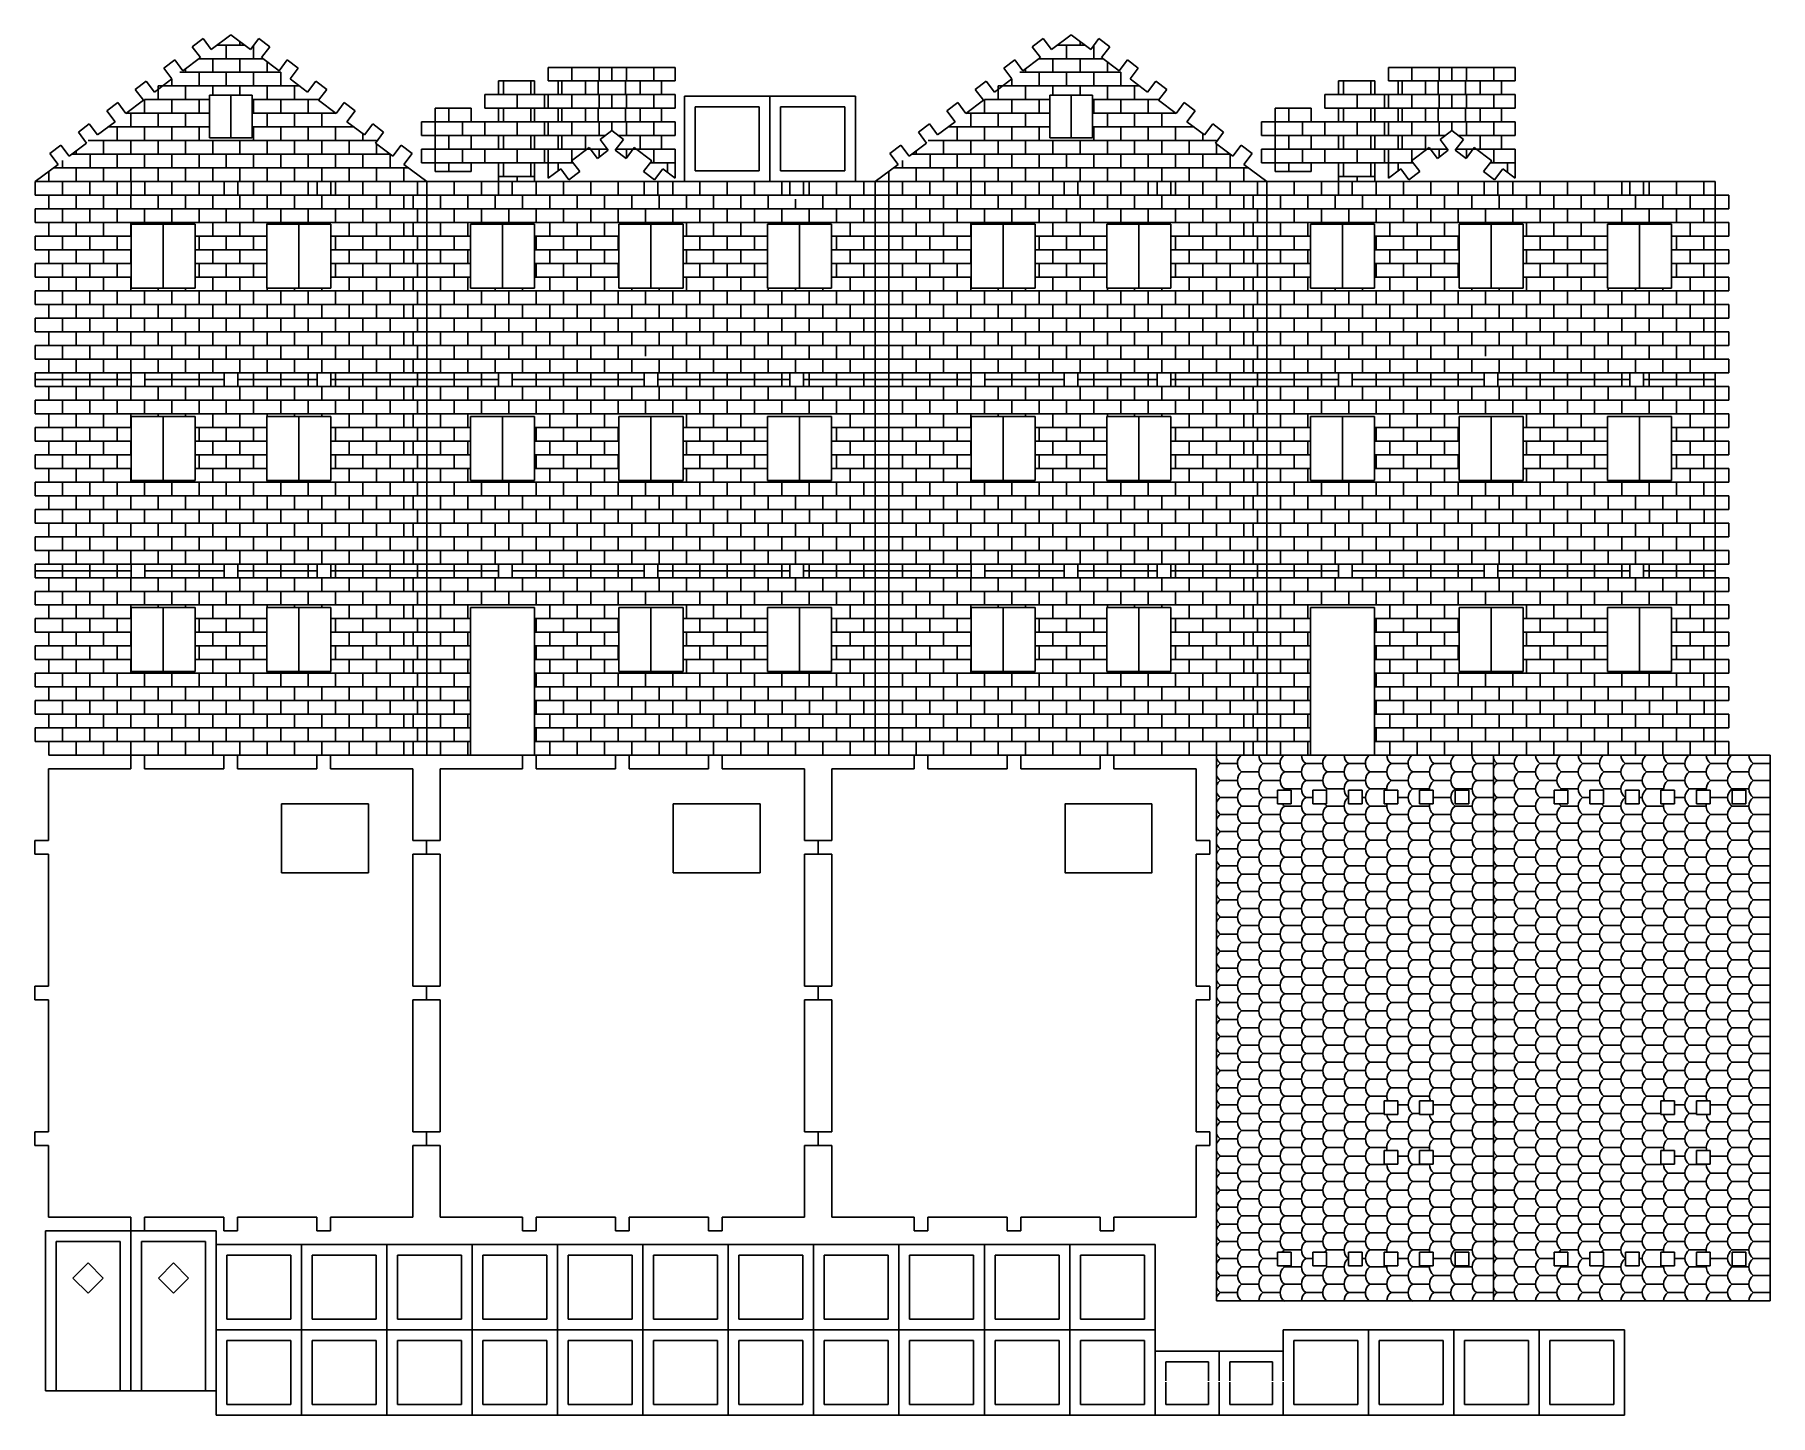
# Model space of a CAD drawing. Extents: x 5 to 412, y -104 to 220.
import ezdxf

# ---------------------------------------------------------------- set-up
doc = ezdxf.new("R2010")
doc.units = 0
doc.layers.get('0').update_dxf_attribs({"linetype": 'CONTINUOUS'})
doc.layers.add('ENGRAVE', color=4, linetype='CONTINUOUS')

msp = doc.modelspace()

# ---------------------------------------------------------------- linework, layer by layer
for p, q in [((46.59, 216.31), (51.2, 219.76)), ((55.81, 216.31), (51.2, 219.76)), ((243.41, 216.31), (248.02, 219.76)), ((252.63, 216.31), (248.02, 219.76)), ((42.11, 216.95), (44.67, 218.87)), ((42.11, 216.95), (44.03, 214.39)), ((44.67, 218.87), (46.59, 216.31)), ((57.73, 218.87), (55.81, 216.31)), ((60.29, 216.95), (57.73, 218.87)), ((60.29, 216.95), (58.37, 214.39)), ((238.93, 216.95), (241.49, 218.87)), ((238.93, 216.95), (240.85, 214.39)), ((241.49, 218.87), (243.41, 216.31)), ((254.55, 218.87), (252.63, 216.31)), ((257.11, 216.95), (254.55, 218.87)), ((257.11, 216.95), (255.19, 214.39)), ((35.45, 211.95), (38.01, 213.87)), ((35.45, 211.95), (37.37, 209.39)), ((38.01, 213.87), (39.93, 211.31)), ((39.93, 211.31), (44.03, 214.39)), ((62.48, 211.31), (58.37, 214.39)), ((64.4, 213.87), (62.48, 211.31)), ((66.96, 211.95), (64.4, 213.87)), ((66.96, 211.95), (65.04, 209.39)), ((125.55, 212.12), (140.41, 212.12)), ((125.55, 212.12), (125.55, 208.92)), ((140.41, 212.12), (140.41, 208.92)), ((155.26, 212.12), (140.41, 212.12)), ((155.26, 212.12), (155.26, 208.92)), ((232.27, 211.95), (234.83, 213.87)), ((232.27, 211.95), (234.19, 209.39)), ((234.83, 213.87), (236.75, 211.31)), ((236.75, 211.31), (240.85, 214.39)), ((259.3, 211.31), (255.19, 214.39)), ((261.22, 213.87), (259.3, 211.31)), ((263.78, 211.95), (261.22, 213.87)), ((263.78, 211.95), (261.86, 209.39)), ((322.37, 212.12), (337.23, 212.12)), ((322.37, 212.12), (322.37, 208.92)), ((337.23, 212.12), (337.23, 208.92)), ((352.08, 212.12), (337.23, 212.12)), ((352.08, 212.12), (352.08, 208.92)), ((28.78, 206.95), (31.34, 208.87)), ((31.34, 208.87), (33.26, 206.31)), ((33.26, 206.31), (37.37, 209.39)), ((65.04, 209.39), (67.09, 207.85)), ((69.15, 206.31), (67.09, 207.85)), ((71.07, 208.87), (69.15, 206.31)), ((73.63, 206.95), (71.07, 208.87)), ((113.89, 208.92), (113.89, 205.72)), ((113.89, 208.92), (122.35, 208.92)), ((122.35, 208.92), (122.35, 205.72)), ((125.55, 208.92), (128.75, 208.92)), ((128.75, 208.92), (128.75, 205.72)), ((140.41, 208.92), (137.21, 208.92)), ((137.21, 208.92), (137.21, 205.72)), ((140.41, 208.92), (143.61, 208.92)), ((143.61, 208.92), (143.61, 205.72)), ((155.26, 208.92), (152.06, 208.92)), ((152.06, 208.92), (152.06, 205.72)), ((225.6, 206.95), (228.16, 208.87)), ((228.16, 208.87), (230.08, 206.31)), ((230.08, 206.31), (234.19, 209.39)), ((261.86, 209.39), (263.91, 207.85)), ((265.97, 206.31), (263.91, 207.85)), ((267.89, 208.87), (265.97, 206.31)), ((270.45, 206.95), (267.89, 208.87)), ((310.71, 208.92), (310.71, 205.72)), ((310.71, 208.92), (319.17, 208.92)), ((319.17, 208.92), (319.17, 205.72)), ((322.37, 208.92), (325.57, 208.92)), ((325.57, 208.92), (325.57, 205.72)), ((337.23, 208.92), (334.03, 208.92)), ((334.03, 208.92), (334.03, 205.72)), ((337.23, 208.92), (340.43, 208.92)), ((340.43, 208.92), (340.43, 205.72)), ((352.08, 208.92), (348.88, 208.92)), ((348.88, 208.92), (348.88, 205.72)), ((22.11, 201.95), (24.67, 203.87)), ((24.67, 203.87), (26.59, 201.31)), ((26.59, 201.31), (30.7, 204.39)), ((28.78, 206.95), (30.7, 204.39)), ((46.2, 205.62), (56.2, 205.62)), ((46.2, 195.62), (46.2, 205.62)), ((51.2, 205.62), (51.2, 195.62)), ((56.2, 205.62), (56.2, 195.62)), ((73.63, 206.95), (71.71, 204.39)), ((75.81, 201.31), (71.71, 204.39)), ((77.73, 203.87), (75.81, 201.31)), ((80.29, 201.95), (77.73, 203.87)), ((113.89, 205.72), (110.69, 205.72)), ((110.69, 205.72), (110.69, 202.52)), ((122.35, 205.72), (125.55, 205.72)), ((128.75, 205.72), (125.55, 205.72)), ((125.55, 205.72), (125.55, 202.52)), ((137.21, 205.72), (140.41, 205.72)), ((140.41, 205.72), (140.41, 202.52)), ((143.61, 205.72), (140.41, 205.72)), ((152.06, 205.72), (155.26, 205.72)), ((155.26, 205.72), (155.26, 202.52)), ((157.49, 185.35), (157.49, 205.35)), ((177.49, 205.35), (157.49, 205.35)), ((177.49, 205.35), (177.49, 185.35)), ((197.49, 205.35), (177.49, 205.35)), ((197.49, 205.35), (197.49, 185.35)), ((218.93, 201.95), (221.49, 203.87)), ((221.49, 203.87), (223.41, 201.31)), ((223.41, 201.31), (227.52, 204.39)), ((225.6, 206.95), (227.52, 204.39)), ((243.02, 205.62), (253.02, 205.62)), ((243.02, 195.62), (243.02, 205.62)), ((248.02, 205.62), (248.02, 195.62)), ((253.02, 205.62), (253.02, 195.62)), ((270.45, 206.95), (268.53, 204.39)), ((272.63, 201.31), (268.53, 204.39)), ((274.55, 203.87), (272.63, 201.31)), ((277.11, 201.95), (274.55, 203.87)), ((310.71, 205.72), (307.51, 205.72)), ((307.51, 205.72), (307.51, 202.52)), ((319.17, 205.72), (322.37, 205.72)), ((325.57, 205.72), (322.37, 205.72)), ((322.37, 205.72), (322.37, 202.52)), ((334.03, 205.72), (337.23, 205.72)), ((337.23, 205.72), (337.23, 202.52)), ((340.43, 205.72), (337.23, 205.72)), ((348.88, 205.72), (352.08, 205.72)), ((352.08, 205.72), (352.08, 202.52)), ((19.93, 196.31), (24.03, 199.39)), ((22.11, 201.95), (24.03, 199.39)), ((80.29, 201.95), (78.37, 199.39)), ((82.48, 196.31), (78.37, 199.39)), ((99.04, 199.32), (95.84, 199.32)), ((95.84, 199.32), (95.84, 196.12)), ((99.04, 202.52), (99.04, 199.32)), ((99.04, 202.52), (107.49, 202.52)), ((107.49, 202.52), (107.49, 199.32)), ((107.49, 199.32), (110.69, 199.32)), ((110.69, 202.52), (113.89, 202.52)), ((113.89, 199.32), (110.69, 199.32)), ((110.69, 199.32), (110.69, 196.12)), ((113.89, 202.52), (113.89, 199.32)), ((125.55, 202.52), (122.35, 202.52)), ((122.35, 202.52), (122.35, 199.32)), ((122.35, 199.32), (125.55, 199.32)), ((125.55, 202.52), (128.75, 202.52)), ((128.75, 199.32), (125.55, 199.32)), ((125.55, 199.32), (125.55, 196.12)), ((128.75, 202.52), (128.75, 199.32)), ((140.41, 202.52), (137.21, 202.52)), ((137.21, 202.52), (137.21, 199.32)), ((137.21, 199.32), (140.41, 199.32)), ((140.41, 202.52), (143.61, 202.52)), ((140.41, 199.32), (140.41, 197.29)), ((143.61, 199.32), (140.41, 199.32)), ((143.61, 202.52), (143.61, 199.32)), ((155.26, 202.52), (152.06, 202.52)), ((152.06, 202.52), (152.06, 199.32)), ((152.06, 199.32), (155.26, 199.32)), ((155.26, 199.32), (155.26, 196.12)), ((174.99, 202.85), (159.99, 202.85)), ((159.99, 202.85), (159.99, 187.85)), ((174.99, 187.85), (174.99, 202.85)), ((194.99, 202.85), (179.99, 202.85)), ((179.99, 202.85), (179.99, 187.85)), ((194.99, 187.85), (194.99, 202.85)), ((216.75, 196.31), (220.85, 199.39)), ((218.93, 201.95), (220.85, 199.39)), ((277.11, 201.95), (275.19, 199.39)), ((279.3, 196.31), (275.19, 199.39)), ((295.86, 199.32), (292.66, 199.32)), ((292.66, 199.32), (292.66, 196.12)), ((295.86, 202.52), (295.86, 199.32)), ((295.86, 202.52), (304.31, 202.52)), ((304.31, 202.52), (304.31, 199.32)), ((304.31, 199.32), (307.51, 199.32)), ((307.51, 202.52), (310.71, 202.52)), ((310.71, 199.32), (307.51, 199.32)), ((307.51, 199.32), (307.51, 196.12)), ((310.71, 202.52), (310.71, 199.32)), ((322.37, 202.52), (319.17, 202.52)), ((319.17, 202.52), (319.17, 199.32)), ((319.17, 199.32), (322.37, 199.32)), ((322.37, 202.52), (325.57, 202.52)), ((325.57, 199.32), (322.37, 199.32)), ((322.37, 199.32), (322.37, 196.12)), ((325.57, 202.52), (325.57, 199.32)), ((337.23, 202.52), (334.03, 202.52)), ((334.03, 202.52), (334.03, 199.32)), ((334.03, 199.32), (337.23, 199.32)), ((337.23, 202.52), (340.43, 202.52)), ((337.23, 199.32), (337.23, 197.29)), ((340.43, 199.32), (337.23, 199.32)), ((340.43, 202.52), (340.43, 199.32)), ((352.08, 202.52), (348.88, 202.52)), ((348.88, 202.52), (348.88, 199.32)), ((348.88, 199.32), (352.08, 199.32)), ((352.08, 199.32), (352.08, 196.12)), ((15.45, 196.95), (18.01, 198.87)), ((15.45, 196.95), (17.37, 194.39)), ((18.01, 198.87), (19.93, 196.31)), ((46.2, 195.62), (56.2, 195.62)), ((84.4, 198.87), (82.48, 196.31)), ((86.96, 196.95), (84.4, 198.87)), ((86.96, 196.95), (85.04, 194.39)), ((95.84, 196.12), (99.04, 196.12)), ((99.04, 196.12), (99.04, 192.92)), ((110.69, 196.12), (107.49, 196.12)), ((107.49, 196.12), (107.49, 192.92)), ((110.69, 196.12), (113.89, 196.12)), ((113.89, 196.12), (113.89, 192.92)), ((125.55, 196.12), (122.35, 196.12)), ((122.35, 196.12), (122.35, 192.92)), ((125.55, 196.12), (128.75, 196.12)), ((128.75, 196.12), (128.75, 192.92)), ((140.41, 197.29), (137.68, 195.24)), ((139.6, 192.68), (137.68, 195.24)), ((140.41, 197.29), (143.13, 195.24)), ((141.21, 192.68), (143.13, 195.24)), ((155.26, 196.12), (152.06, 196.12)), ((152.06, 196.12), (152.06, 192.92)), ((212.27, 196.95), (214.83, 198.87)), ((212.27, 196.95), (214.19, 194.39)), ((214.83, 198.87), (216.75, 196.31)), ((243.02, 195.62), (253.02, 195.62)), ((281.22, 198.87), (279.3, 196.31)), ((283.78, 196.95), (281.22, 198.87)), ((283.78, 196.95), (281.86, 194.39)), ((292.66, 196.12), (295.86, 196.12)), ((295.86, 196.12), (295.86, 192.92)), ((307.51, 196.12), (304.31, 196.12)), ((304.31, 196.12), (304.31, 192.92)), ((307.51, 196.12), (310.71, 196.12)), ((310.71, 196.12), (310.71, 192.92)), ((322.37, 196.12), (319.17, 196.12)), ((319.17, 196.12), (319.17, 192.92)), ((322.37, 196.12), (325.57, 196.12)), ((325.57, 196.12), (325.57, 192.92)), ((337.23, 197.29), (334.5, 195.24)), ((336.42, 192.68), (334.5, 195.24)), ((337.23, 197.29), (339.95, 195.24)), ((338.03, 192.68), (339.95, 195.24)), ((352.08, 196.12), (348.88, 196.12)), ((348.88, 196.12), (348.88, 192.92)), ((8.78, 191.95), (11.34, 193.87)), ((8.78, 191.95), (10.7, 189.39)), ((11.34, 193.87), (13.26, 191.31)), ((13.26, 191.31), (17.37, 194.39)), ((89.15, 191.31), (85.04, 194.39)), ((91.07, 193.87), (89.15, 191.31)), ((93.63, 191.95), (91.07, 193.87)), ((93.63, 191.95), (91.71, 189.39)), ((99.04, 192.92), (95.84, 192.92)), ((95.84, 192.92), (95.84, 189.72)), ((107.49, 192.92), (110.69, 192.92)), ((113.89, 192.92), (110.69, 192.92)), ((110.69, 192.92), (110.69, 189.72)), ((122.35, 192.92), (125.55, 192.92)), ((128.75, 192.92), (125.55, 192.92)), ((125.55, 192.92), (125.55, 186.15)), ((135.12, 193.32), (131.01, 190.24)), ((137.04, 190.76), (135.12, 193.32)), ((139.6, 192.68), (137.04, 190.76)), ((141.21, 192.68), (143.77, 190.76)), ((143.77, 190.76), (145.69, 193.32)), ((145.69, 193.32), (149.8, 190.24)), ((152.06, 192.92), (155.26, 192.92)), ((155.26, 192.92), (155.26, 186.15)), ((205.6, 191.95), (208.16, 193.87)), ((205.6, 191.95), (207.52, 189.39)), ((208.16, 193.87), (210.08, 191.31)), ((210.08, 191.31), (214.19, 194.39)), ((285.97, 191.31), (281.86, 194.39)), ((287.89, 193.87), (285.97, 191.31)), ((290.45, 191.95), (287.89, 193.87)), ((290.45, 191.95), (288.53, 189.39)), ((295.86, 192.92), (292.66, 192.92)), ((292.66, 192.92), (292.66, 189.72)), ((304.31, 192.92), (307.51, 192.92)), ((310.71, 192.92), (307.51, 192.92)), ((307.51, 192.92), (307.51, 189.72)), ((319.17, 192.92), (322.37, 192.92)), ((325.57, 192.92), (322.37, 192.92)), ((322.37, 192.92), (322.37, 186.15)), ((331.94, 193.32), (327.83, 190.24)), ((333.86, 190.76), (331.94, 193.32)), ((336.42, 192.68), (333.86, 190.76)), ((338.03, 192.68), (340.59, 190.76)), ((340.59, 190.76), (342.51, 193.32)), ((342.51, 193.32), (346.62, 190.24)), ((348.88, 192.92), (352.08, 192.92)), ((352.08, 192.92), (352.08, 186.15)), ((5.31, 185.35), (10.7, 189.39)), ((97.09, 185.35), (91.71, 189.39)), ((95.84, 189.72), (99.04, 189.72)), ((99.04, 189.72), (99.04, 187.69)), ((99.04, 187.69), (107.49, 187.69)), ((110.69, 189.72), (107.49, 189.72)), ((107.49, 189.72), (107.49, 187.69)), ((110.69, 189.72), (113.89, 189.72)), ((113.89, 189.72), (113.89, 185.35)), ((125.55, 189.72), (122.35, 189.72)), ((122.35, 189.72), (122.35, 185.35)), ((128.45, 188.32), (125.55, 186.15)), ((130.37, 185.76), (128.45, 188.32)), ((132.93, 187.68), (130.37, 185.76)), ((132.93, 187.68), (131.01, 190.24)), ((147.88, 187.68), (149.8, 190.24)), ((147.88, 187.68), (150.44, 185.76)), ((150.44, 185.76), (152.36, 188.32)), ((152.36, 188.32), (155.26, 186.15)), ((159.99, 187.85), (174.99, 187.85)), ((179.99, 187.85), (194.99, 187.85)), ((202.13, 185.35), (207.52, 189.39)), ((293.91, 185.35), (288.53, 189.39)), ((292.66, 189.72), (295.86, 189.72)), ((295.86, 189.72), (295.86, 187.69)), ((295.86, 187.69), (304.31, 187.69)), ((307.51, 189.72), (304.31, 189.72)), ((304.31, 189.72), (304.31, 187.69)), ((307.51, 189.72), (310.71, 189.72)), ((310.71, 189.72), (310.71, 185.35)), ((322.37, 189.72), (319.17, 189.72)), ((319.17, 189.72), (319.17, 185.35)), ((325.27, 188.32), (322.37, 186.15)), ((327.19, 185.76), (325.27, 188.32)), ((329.75, 187.68), (327.19, 185.76)), ((329.75, 187.68), (327.83, 190.24)), ((344.7, 187.68), (346.62, 190.24)), ((344.7, 187.68), (347.26, 185.76)), ((347.26, 185.76), (349.18, 188.32)), ((349.18, 188.32), (352.08, 186.15)), ((5.31, 185.35), (5.31, 182.15)), ((5.31, 185.35), (396.43, 185.35)), ((27.81, 182.15), (27.81, 185.35)), ((27.81, 185.35), (31.01, 185.35)), ((31.01, 185.35), (31.01, 182.15)), ((49.6, 182.15), (49.6, 185.35)), ((49.6, 185.35), (52.8, 185.35)), ((52.8, 185.35), (52.8, 182.15)), ((71.39, 182.15), (71.39, 185.35)), ((71.39, 185.35), (74.59, 185.35)), ((74.59, 185.35), (74.59, 182.15)), ((97.09, 185.35), (97.09, 182.15)), ((113.89, 185.35), (117.09, 185.35)), ((113.89, 182.15), (113.89, 185.35)), ((117.09, 185.35), (117.09, 182.15)), ((148.01, 185.35), (151.21, 185.35)), ((148.01, 182.15), (148.01, 185.35)), ((151.21, 185.35), (151.21, 182.15)), ((177.49, 185.35), (157.49, 185.35)), ((185.33, 185.35), (182.13, 185.35)), ((182.13, 185.35), (182.13, 182.15)), ((185.33, 182.15), (185.33, 185.35)), ((199.61, 185.35), (202.13, 185.35)), ((202.13, 185.35), (202.13, 182.15)), ((224.63, 182.15), (224.63, 185.35)), ((224.63, 185.35), (227.83, 185.35)), ((227.83, 185.35), (227.83, 182.15)), ((246.42, 182.15), (246.42, 185.35)), ((246.42, 185.35), (249.62, 185.35)), ((249.62, 185.35), (249.62, 182.15)), ((268.21, 182.15), (268.21, 185.35)), ((268.21, 185.35), (271.41, 185.35)), ((271.41, 185.35), (271.41, 182.15)), ((293.91, 185.35), (293.91, 182.15)), ((310.71, 185.35), (313.91, 185.35)), ((310.71, 182.15), (310.71, 185.35)), ((313.91, 185.35), (313.91, 182.15)), ((344.83, 185.35), (348.03, 185.35)), ((344.83, 182.15), (344.83, 185.35)), ((348.03, 185.35), (348.03, 182.15)), ((382.15, 185.35), (378.95, 185.35)), ((378.95, 185.35), (378.95, 182.15)), ((382.15, 182.15), (382.15, 185.35)), ((396.43, 185.35), (398.95, 185.35)), ((398.95, 185.35), (398.95, 182.15)), ((5.31, 182.15), (8.51, 182.15)), ((8.51, 178.95), (5.31, 178.95)), ((5.31, 178.95), (5.31, 175.75)), ((8.51, 182.15), (8.51, 178.95)), ((31.01, 182.15), (27.81, 182.15)), ((52.8, 182.15), (49.6, 182.15)), ((74.59, 182.15), (71.39, 182.15)), ((97.09, 182.15), (93.89, 182.15)), ((93.89, 182.15), (93.89, 178.95)), ((93.89, 178.95), (97.09, 178.95)), ((97.09, 178.95), (97.09, 175.75)), ((117.09, 182.15), (113.89, 182.15)), ((151.21, 182.15), (148.01, 182.15)), ((182.13, 182.15), (185.33, 182.15)), ((202.13, 182.15), (205.33, 182.15)), ((205.33, 178.95), (202.13, 178.95)), ((202.13, 178.95), (202.13, 175.75)), ((205.33, 182.15), (205.33, 178.95)), ((227.83, 182.15), (224.63, 182.15)), ((249.62, 182.15), (246.42, 182.15)), ((271.41, 182.15), (268.21, 182.15)), ((293.91, 182.15), (290.71, 182.15)), ((290.71, 182.15), (290.71, 178.95)), ((290.71, 178.95), (293.91, 178.95)), ((293.91, 178.95), (293.91, 175.75)), ((313.91, 182.15), (310.71, 182.15)), ((348.03, 182.15), (344.83, 182.15)), ((378.95, 182.15), (382.15, 182.15)), ((398.95, 182.15), (402.15, 182.15)), ((402.15, 178.95), (398.95, 178.95)), ((398.95, 178.95), (398.95, 175.75)), ((402.15, 182.15), (402.15, 178.95)), ((5.31, 175.75), (8.51, 175.75)), ((8.51, 175.75), (8.51, 172.55)), ((27.81, 175.35), (42.81, 175.35)), ((27.81, 160.35), (27.81, 175.35)), ((35.31, 175.35), (35.31, 160.35)), ((42.81, 175.35), (42.81, 160.35)), ((59.59, 175.35), (74.59, 175.35)), ((59.59, 160.35), (59.59, 175.35)), ((67.09, 175.35), (67.09, 160.35)), ((74.59, 175.35), (74.59, 160.35)), ((97.09, 175.75), (93.89, 175.75)), ((93.89, 175.75), (93.89, 172.55)), ((107.34, 160.35), (107.34, 175.35)), ((122.34, 175.35), (107.34, 175.35)), ((114.84, 160.35), (114.84, 175.35)), ((122.34, 175.35), (122.34, 160.35)), ((142.11, 160.35), (142.11, 175.35)), ((142.11, 175.35), (157.11, 175.35)), ((149.61, 160.35), (149.61, 175.35)), ((157.11, 175.35), (157.11, 160.35)), ((176.89, 175.35), (176.89, 160.35)), ((176.89, 175.35), (191.89, 175.35)), ((184.39, 160.35), (184.39, 175.35)), ((191.89, 160.35), (191.89, 175.35)), ((202.13, 175.75), (205.33, 175.75)), ((205.33, 175.75), (205.33, 172.55)), ((224.63, 175.35), (239.63, 175.35)), ((224.63, 160.35), (224.63, 175.35)), ((232.13, 175.35), (232.13, 160.35)), ((239.63, 175.35), (239.63, 160.35)), ((256.41, 175.35), (271.41, 175.35)), ((256.41, 160.35), (256.41, 175.35)), ((263.91, 175.35), (263.91, 160.35)), ((271.41, 175.35), (271.41, 160.35)), ((293.91, 175.75), (290.71, 175.75)), ((290.71, 175.75), (290.71, 172.55)), ((304.16, 160.35), (304.16, 175.35)), ((319.16, 175.35), (304.16, 175.35)), ((311.66, 160.35), (311.66, 175.35)), ((319.16, 175.35), (319.16, 160.35)), ((338.93, 160.35), (338.93, 175.35)), ((338.93, 175.35), (353.93, 175.35)), ((346.43, 160.35), (346.43, 175.35)), ((353.93, 175.35), (353.93, 160.35)), ((373.71, 175.35), (373.71, 160.35)), ((373.71, 175.35), (388.71, 175.35)), ((381.21, 160.35), (381.21, 175.35)), ((388.71, 160.35), (388.71, 175.35)), ((398.95, 175.75), (402.15, 175.75)), ((402.15, 175.75), (402.15, 172.55)), ((8.51, 172.55), (5.31, 172.55)), ((5.31, 172.55), (5.31, 169.35)), ((93.89, 172.55), (97.09, 172.55)), ((97.09, 172.55), (97.09, 169.35)), ((205.33, 172.55), (202.13, 172.55)), ((202.13, 172.55), (202.13, 169.35)), ((290.71, 172.55), (293.91, 172.55)), ((293.91, 172.55), (293.91, 169.35)), ((402.15, 172.55), (398.95, 172.55)), ((398.95, 172.55), (398.95, 169.35)), ((5.31, 169.35), (8.51, 169.35)), ((8.51, 169.35), (8.51, 166.15)), ((97.09, 169.35), (93.89, 169.35)), ((93.89, 169.35), (93.89, 166.15)), ((202.13, 169.35), (205.33, 169.35)), ((205.33, 169.35), (205.33, 166.15)), ((293.91, 169.35), (290.71, 169.35)), ((290.71, 169.35), (290.71, 166.15)), ((398.95, 169.35), (402.15, 169.35)), ((402.15, 169.35), (402.15, 166.15)), ((8.51, 166.15), (5.31, 166.15)), ((5.31, 166.15), (5.31, 162.95)), ((5.31, 162.95), (8.51, 162.95)), ((8.51, 162.95), (8.51, 159.75)), ((93.89, 166.15), (97.09, 166.15)), ((97.09, 162.95), (93.89, 162.95)), ((93.89, 162.95), (93.89, 159.75)), ((97.09, 166.15), (97.09, 162.95)), ((205.33, 166.15), (202.13, 166.15)), ((202.13, 166.15), (202.13, 162.95)), ((202.13, 162.95), (205.33, 162.95)), ((205.33, 162.95), (205.33, 159.75)), ((290.71, 166.15), (293.91, 166.15)), ((293.91, 162.95), (290.71, 162.95)), ((290.71, 162.95), (290.71, 159.75)), ((293.91, 166.15), (293.91, 162.95)), ((402.15, 166.15), (398.95, 166.15)), ((398.95, 166.15), (398.95, 162.95)), ((398.95, 162.95), (402.15, 162.95)), ((402.15, 162.95), (402.15, 159.75)), ((8.51, 159.75), (5.31, 159.75)), ((5.31, 159.75), (5.31, 156.55)), ((42.81, 160.35), (27.81, 160.35)), ((74.59, 160.35), (59.59, 160.35)), ((93.89, 159.75), (97.09, 159.75)), ((97.09, 159.75), (97.09, 156.55)), ((122.34, 160.35), (107.34, 160.35)), ((157.11, 160.35), (142.11, 160.35)), ((176.89, 160.35), (191.89, 160.35)), ((205.33, 159.75), (202.13, 159.75)), ((202.13, 159.75), (202.13, 156.55)), ((239.63, 160.35), (224.63, 160.35)), ((271.41, 160.35), (256.41, 160.35)), ((290.71, 159.75), (293.91, 159.75)), ((293.91, 159.75), (293.91, 156.55)), ((319.16, 160.35), (304.16, 160.35)), ((353.93, 160.35), (338.93, 160.35)), ((373.71, 160.35), (388.71, 160.35)), ((402.15, 159.75), (398.95, 159.75)), ((398.95, 159.75), (398.95, 156.55)), ((5.31, 156.55), (8.51, 156.55)), ((8.51, 156.55), (8.51, 153.35)), ((97.09, 156.55), (93.89, 156.55)), ((93.89, 156.55), (93.89, 153.35)), ((202.13, 156.55), (205.33, 156.55)), ((205.33, 156.55), (205.33, 153.35)), ((293.91, 156.55), (290.71, 156.55)), ((290.71, 156.55), (290.71, 153.35)), ((398.95, 156.55), (402.15, 156.55)), ((402.15, 156.55), (402.15, 153.35)), ((8.51, 153.35), (5.31, 153.35)), ((5.31, 153.35), (5.31, 150.15)), ((93.89, 153.35), (97.09, 153.35)), ((97.09, 153.35), (97.09, 150.15)), ((205.33, 153.35), (202.13, 153.35)), ((202.13, 153.35), (202.13, 150.15)), ((290.71, 153.35), (293.91, 153.35)), ((293.91, 153.35), (293.91, 150.15)), ((402.15, 153.35), (398.95, 153.35)), ((398.95, 153.35), (398.95, 150.15)), ((5.31, 150.15), (8.51, 150.15)), ((8.51, 146.95), (5.31, 146.95)), ((5.31, 146.95), (5.31, 143.75)), ((8.51, 150.15), (8.51, 146.95)), ((97.09, 150.15), (93.89, 150.15)), ((93.89, 150.15), (93.89, 146.95)), ((93.89, 146.95), (97.09, 146.95)), ((97.09, 146.95), (97.09, 143.75)), ((202.13, 150.15), (205.33, 150.15)), ((205.33, 146.95), (202.13, 146.95)), ((202.13, 146.95), (202.13, 143.75)), ((205.33, 150.15), (205.33, 146.95)), ((293.91, 150.15), (290.71, 150.15)), ((290.71, 150.15), (290.71, 146.95)), ((290.71, 146.95), (293.91, 146.95)), ((293.91, 146.95), (293.91, 143.75)), ((398.95, 150.15), (402.15, 150.15)), ((402.15, 146.95), (398.95, 146.95)), ((398.95, 146.95), (398.95, 143.75)), ((402.15, 150.15), (402.15, 146.95)), ((5.31, 143.75), (8.51, 143.75)), ((8.51, 143.75), (8.51, 140.55)), ((97.09, 143.75), (93.89, 143.75)), ((93.89, 143.75), (93.89, 140.55)), ((202.13, 143.75), (205.33, 143.75)), ((205.33, 143.75), (205.33, 140.55)), ((293.91, 143.75), (290.71, 143.75)), ((290.71, 143.75), (290.71, 140.55)), ((398.95, 143.75), (402.15, 143.75)), ((402.15, 143.75), (402.15, 140.55)), ((8.51, 140.55), (5.31, 140.55)), ((5.31, 140.55), (5.31, 137.35)), ((5.31, 138.95), (27.81, 138.95)), ((27.81, 140.55), (31.01, 140.55)), ((27.81, 137.35), (27.81, 140.55)), ((31.01, 140.55), (31.01, 137.35)), ((31.01, 138.95), (49.6, 138.95)), ((49.6, 140.55), (52.8, 140.55)), ((49.6, 137.35), (49.6, 140.55)), ((52.8, 140.55), (52.8, 137.35)), ((52.8, 138.95), (71.39, 138.95)), ((71.39, 140.55), (74.59, 140.55)), ((71.39, 137.35), (71.39, 140.55)), ((74.59, 140.55), (74.59, 137.35)), ((74.59, 138.95), (113.89, 138.95)), ((93.89, 140.55), (97.09, 140.55)), ((97.09, 140.55), (97.09, 137.35)), ((113.89, 140.55), (117.09, 140.55)), ((113.89, 137.35), (113.89, 140.55)), ((117.09, 140.55), (117.09, 137.35)), ((117.09, 138.95), (148.01, 138.95)), ((148.01, 140.55), (151.21, 140.55)), ((148.01, 137.35), (148.01, 140.55)), ((151.21, 140.55), (151.21, 137.35)), ((151.21, 138.95), (182.13, 138.95)), ((185.33, 140.55), (182.13, 140.55)), ((182.13, 140.55), (182.13, 137.35)), ((185.33, 137.35), (185.33, 140.55)), ((185.33, 138.95), (224.63, 138.95)), ((205.33, 140.55), (202.13, 140.55)), ((202.13, 140.55), (202.13, 137.35)), ((224.63, 140.55), (227.83, 140.55)), ((224.63, 137.35), (224.63, 140.55)), ((227.83, 140.55), (227.83, 137.35)), ((227.83, 138.95), (246.42, 138.95)), ((246.42, 140.55), (249.62, 140.55)), ((246.42, 137.35), (246.42, 140.55)), ((249.62, 140.55), (249.62, 137.35)), ((249.62, 138.95), (268.21, 138.95)), ((268.21, 140.55), (271.41, 140.55)), ((268.21, 137.35), (268.21, 140.55)), ((271.41, 140.55), (271.41, 137.35)), ((271.41, 138.95), (310.71, 138.95)), ((290.71, 140.55), (293.91, 140.55)), ((293.91, 140.55), (293.91, 137.35)), ((310.71, 140.55), (313.91, 140.55)), ((310.71, 137.35), (310.71, 140.55)), ((313.91, 140.55), (313.91, 137.35)), ((313.91, 138.95), (344.83, 138.95)), ((344.83, 140.55), (348.03, 140.55)), ((344.83, 137.35), (344.83, 140.55)), ((348.03, 140.55), (348.03, 137.35)), ((348.03, 138.95), (378.95, 138.95)), ((382.15, 140.55), (378.95, 140.55)), ((378.95, 140.55), (378.95, 137.35)), ((382.15, 137.35), (382.15, 140.55)), ((382.15, 138.95), (398.95, 138.95)), ((402.15, 140.55), (398.95, 140.55)), ((398.95, 140.55), (398.95, 137.35)), ((5.31, 137.35), (8.51, 137.35)), ((8.51, 137.35), (8.51, 134.15)), ((31.01, 137.35), (27.81, 137.35)), ((52.8, 137.35), (49.6, 137.35)), ((74.59, 137.35), (71.39, 137.35)), ((97.09, 137.35), (93.89, 137.35)), ((93.89, 137.35), (93.89, 134.15)), ((117.09, 137.35), (113.89, 137.35)), ((151.21, 137.35), (148.01, 137.35)), ((182.13, 137.35), (185.33, 137.35)), ((202.13, 137.35), (205.33, 137.35)), ((205.33, 137.35), (205.33, 134.15)), ((227.83, 137.35), (224.63, 137.35)), ((249.62, 137.35), (246.42, 137.35)), ((271.41, 137.35), (268.21, 137.35)), ((293.91, 137.35), (290.71, 137.35)), ((290.71, 137.35), (290.71, 134.15)), ((313.91, 137.35), (310.71, 137.35)), ((348.03, 137.35), (344.83, 137.35)), ((378.95, 137.35), (382.15, 137.35)), ((398.95, 137.35), (402.15, 137.35)), ((402.15, 137.35), (402.15, 134.15)), ((8.51, 134.15), (5.31, 134.15)), ((5.31, 134.15), (5.31, 130.95)), ((5.31, 130.95), (8.51, 130.95)), ((8.51, 130.95), (8.51, 127.75)), ((27.81, 130.35), (42.81, 130.35)), ((27.81, 115.35), (27.81, 130.35)), ((35.31, 130.35), (35.31, 115.35)), ((42.81, 130.35), (42.81, 115.35)), ((59.59, 130.35), (74.59, 130.35)), ((59.59, 115.35), (59.59, 130.35)), ((67.09, 130.35), (67.09, 115.35)), ((74.59, 130.35), (74.59, 115.35)), ((93.89, 134.15), (97.09, 134.15)), ((97.09, 130.95), (93.89, 130.95)), ((93.89, 130.95), (93.89, 127.75)), ((97.09, 134.15), (97.09, 130.95)), ((122.34, 130.35), (107.34, 130.35)), ((107.34, 115.35), (107.34, 130.35)), ((114.84, 115.35), (114.84, 130.35)), ((122.34, 130.35), (122.34, 115.35)), ((142.11, 130.35), (157.11, 130.35)), ((142.11, 115.35), (142.11, 130.35)), ((149.61, 115.35), (149.61, 130.35)), ((157.11, 130.35), (157.11, 115.35)), ((176.89, 130.35), (176.89, 115.35)), ((176.89, 130.35), (191.89, 130.35)), ((184.39, 115.35), (184.39, 130.35)), ((191.89, 115.35), (191.89, 130.35)), ((205.33, 134.15), (202.13, 134.15)), ((202.13, 134.15), (202.13, 130.95)), ((202.13, 130.95), (205.33, 130.95)), ((205.33, 130.95), (205.33, 127.75)), ((224.63, 130.35), (239.63, 130.35)), ((224.63, 115.35), (224.63, 130.35)), ((232.13, 130.35), (232.13, 115.35)), ((239.63, 130.35), (239.63, 115.35)), ((256.41, 130.35), (271.41, 130.35)), ((256.41, 115.35), (256.41, 130.35)), ((263.91, 130.35), (263.91, 115.35)), ((271.41, 130.35), (271.41, 115.35)), ((290.71, 134.15), (293.91, 134.15)), ((293.91, 130.95), (290.71, 130.95)), ((290.71, 130.95), (290.71, 127.75)), ((293.91, 134.15), (293.91, 130.95)), ((319.16, 130.35), (304.16, 130.35)), ((304.16, 115.35), (304.16, 130.35)), ((311.66, 115.35), (311.66, 130.35)), ((319.16, 130.35), (319.16, 115.35)), ((338.93, 130.35), (353.93, 130.35)), ((338.93, 115.35), (338.93, 130.35)), ((346.43, 115.35), (346.43, 130.35)), ((353.93, 130.35), (353.93, 115.35)), ((373.71, 130.35), (373.71, 115.35)), ((373.71, 130.35), (388.71, 130.35)), ((381.21, 115.35), (381.21, 130.35)), ((388.71, 115.35), (388.71, 130.35)), ((402.15, 134.15), (398.95, 134.15)), ((398.95, 134.15), (398.95, 130.95)), ((398.95, 130.95), (402.15, 130.95)), ((402.15, 130.95), (402.15, 127.75)), ((8.51, 127.75), (5.31, 127.75)), ((5.31, 127.75), (5.31, 124.55)), ((93.89, 127.75), (97.09, 127.75)), ((97.09, 127.75), (97.09, 124.55)), ((205.33, 127.75), (202.13, 127.75)), ((202.13, 127.75), (202.13, 124.55)), ((290.71, 127.75), (293.91, 127.75)), ((293.91, 127.75), (293.91, 124.55)), ((402.15, 127.75), (398.95, 127.75)), ((398.95, 127.75), (398.95, 124.55)), ((5.31, 124.55), (8.51, 124.55)), ((8.51, 124.55), (8.51, 121.35)), ((97.09, 124.55), (93.89, 124.55)), ((93.89, 124.55), (93.89, 121.35)), ((202.13, 124.55), (205.33, 124.55)), ((205.33, 124.55), (205.33, 121.35)), ((293.91, 124.55), (290.71, 124.55)), ((290.71, 124.55), (290.71, 121.35)), ((398.95, 124.55), (402.15, 124.55)), ((402.15, 124.55), (402.15, 121.35)), ((8.51, 121.35), (5.31, 121.35)), ((5.31, 121.35), (5.31, 118.15)), ((5.31, 118.15), (8.51, 118.15)), ((8.51, 118.15), (8.51, 114.95)), ((93.89, 121.35), (97.09, 121.35)), ((97.09, 118.15), (93.89, 118.15)), ((93.89, 118.15), (93.89, 114.95)), ((97.09, 121.35), (97.09, 118.15)), ((205.33, 121.35), (202.13, 121.35)), ((202.13, 121.35), (202.13, 118.15)), ((202.13, 118.15), (205.33, 118.15)), ((205.33, 118.15), (205.33, 114.95)), ((290.71, 121.35), (293.91, 121.35)), ((293.91, 118.15), (290.71, 118.15)), ((290.71, 118.15), (290.71, 114.95)), ((293.91, 121.35), (293.91, 118.15)), ((402.15, 121.35), (398.95, 121.35)), ((398.95, 121.35), (398.95, 118.15)), ((398.95, 118.15), (402.15, 118.15)), ((402.15, 118.15), (402.15, 114.95)), ((8.51, 114.95), (5.31, 114.95)), ((5.31, 114.95), (5.31, 111.75)), ((42.81, 115.35), (27.81, 115.35)), ((74.59, 115.35), (59.59, 115.35)), ((93.89, 114.95), (97.09, 114.95)), ((97.09, 114.95), (97.09, 111.75)), ((122.34, 115.35), (107.34, 115.35)), ((157.11, 115.35), (142.11, 115.35)), ((176.89, 115.35), (191.89, 115.35)), ((205.33, 114.95), (202.13, 114.95)), ((202.13, 114.95), (202.13, 111.75)), ((239.63, 115.35), (224.63, 115.35)), ((271.41, 115.35), (256.41, 115.35)), ((290.71, 114.95), (293.91, 114.95)), ((293.91, 114.95), (293.91, 111.75)), ((319.16, 115.35), (304.16, 115.35)), ((353.93, 115.35), (338.93, 115.35)), ((373.71, 115.35), (388.71, 115.35)), ((402.15, 114.95), (398.95, 114.95)), ((398.95, 114.95), (398.95, 111.75)), ((5.31, 111.75), (8.51, 111.75)), ((8.51, 111.75), (8.51, 108.55)), ((97.09, 111.75), (93.89, 111.75)), ((93.89, 111.75), (93.89, 108.55)), ((202.13, 111.75), (205.33, 111.75)), ((205.33, 111.75), (205.33, 108.55)), ((293.91, 111.75), (290.71, 111.75)), ((290.71, 111.75), (290.71, 108.55)), ((398.95, 111.75), (402.15, 111.75)), ((402.15, 111.75), (402.15, 108.55)), ((8.51, 108.55), (5.31, 108.55)), ((5.31, 108.55), (5.31, 105.35)), ((93.89, 108.55), (97.09, 108.55)), ((97.09, 108.55), (97.09, 105.35)), ((205.33, 108.55), (202.13, 108.55)), ((202.13, 108.55), (202.13, 105.35)), ((290.71, 108.55), (293.91, 108.55)), ((293.91, 108.55), (293.91, 105.35)), ((402.15, 108.55), (398.95, 108.55)), ((398.95, 108.55), (398.95, 105.35)), ((8.51, 105.35), (5.31, 105.35)), ((5.31, 102.15), (5.31, 98.95)), ((8.51, 102.15), (5.31, 102.15)), ((8.51, 105.35), (8.51, 102.15)), ((93.89, 105.35), (93.89, 102.15)), ((97.09, 105.35), (93.89, 105.35)), ((93.89, 102.15), (97.09, 102.15)), ((97.09, 102.15), (97.09, 98.95)), ((202.13, 105.35), (205.33, 105.35)), ((205.33, 102.15), (202.13, 102.15)), ((202.13, 102.15), (202.13, 98.95)), ((205.33, 105.35), (205.33, 102.15)), ((290.71, 105.35), (290.71, 102.15)), ((293.91, 105.35), (290.71, 105.35)), ((290.71, 102.15), (293.91, 102.15)), ((293.91, 102.15), (293.91, 98.95)), ((398.95, 105.35), (402.15, 105.35)), ((402.15, 102.15), (398.95, 102.15)), ((398.95, 102.15), (398.95, 98.95)), ((402.15, 105.35), (402.15, 102.15)), ((8.51, 98.95), (5.31, 98.95)), ((8.51, 98.95), (8.51, 95.75)), ((93.89, 98.95), (93.89, 95.75)), ((97.09, 98.95), (93.89, 98.95)), ((202.13, 98.95), (205.33, 98.95)), ((205.33, 98.95), (205.33, 95.75)), ((290.71, 98.95), (290.71, 95.75)), ((293.91, 98.95), (290.71, 98.95)), ((398.95, 98.95), (402.15, 98.95)), ((402.15, 98.95), (402.15, 95.75)), ((5.31, 95.75), (5.31, 92.55)), ((8.51, 95.75), (5.31, 95.75)), ((5.31, 94.15), (27.81, 94.15)), ((27.81, 92.55), (27.81, 95.75)), ((27.81, 95.75), (31.01, 95.75)), ((31.01, 95.75), (31.01, 92.55)), ((31.01, 94.15), (49.6, 94.15)), ((49.6, 92.55), (49.6, 95.75)), ((49.6, 95.75), (52.8, 95.75)), ((52.8, 95.75), (52.8, 92.55)), ((52.8, 94.15), (71.39, 94.15)), ((71.39, 92.55), (71.39, 95.75)), ((71.39, 95.75), (74.59, 95.75)), ((74.59, 95.75), (74.59, 92.55)), ((74.59, 94.15), (113.89, 94.15)), ((93.89, 95.75), (97.09, 95.75)), ((97.09, 95.75), (97.09, 92.55)), ((113.89, 95.75), (117.09, 95.75)), ((113.89, 92.55), (113.89, 95.75)), ((117.09, 95.75), (117.09, 92.55)), ((117.09, 94.15), (148.01, 94.15)), ((148.01, 95.75), (151.21, 95.75)), ((148.01, 92.55), (148.01, 95.75)), ((151.21, 95.75), (151.21, 92.55)), ((151.21, 94.15), (182.13, 94.15)), ((185.33, 95.75), (182.13, 95.75)), ((182.13, 95.75), (182.13, 92.55)), ((185.33, 92.55), (185.33, 95.75)), ((185.33, 94.15), (224.63, 94.15)), ((202.13, 95.75), (202.13, 92.55)), ((202.13, 95.75), (205.33, 95.75)), ((224.63, 92.55), (224.63, 95.75)), ((224.63, 95.75), (227.83, 95.75)), ((227.83, 95.75), (227.83, 92.55)), ((227.83, 94.15), (246.42, 94.15)), ((246.42, 92.55), (246.42, 95.75)), ((246.42, 95.75), (249.62, 95.75)), ((249.62, 95.75), (249.62, 92.55)), ((249.62, 94.15), (268.21, 94.15)), ((268.21, 92.55), (268.21, 95.75)), ((268.21, 95.75), (271.41, 95.75)), ((271.41, 95.75), (271.41, 92.55)), ((271.41, 94.15), (310.71, 94.15)), ((290.71, 95.75), (293.91, 95.75)), ((293.91, 95.75), (293.91, 92.55)), ((310.71, 95.75), (313.91, 95.75)), ((310.71, 92.55), (310.71, 95.75)), ((313.91, 95.75), (313.91, 92.55)), ((313.91, 94.15), (344.83, 94.15)), ((344.83, 95.75), (348.03, 95.75)), ((344.83, 92.55), (344.83, 95.75)), ((348.03, 95.75), (348.03, 92.55)), ((348.03, 94.15), (378.95, 94.15)), ((382.15, 95.75), (378.95, 95.75)), ((378.95, 95.75), (378.95, 92.55)), ((382.15, 92.55), (382.15, 95.75)), ((382.15, 94.15), (398.95, 94.15)), ((398.95, 95.75), (398.95, 92.55)), ((398.95, 95.75), (402.15, 95.75)), ((5.31, 92.55), (8.51, 92.55)), ((8.51, 92.55), (8.51, 89.35)), ((31.01, 92.55), (27.81, 92.55)), ((52.8, 92.55), (49.6, 92.55)), ((74.59, 92.55), (71.39, 92.55)), ((97.09, 92.55), (93.89, 92.55)), ((93.89, 92.55), (93.89, 89.35)), ((117.09, 92.55), (113.89, 92.55)), ((151.21, 92.55), (148.01, 92.55)), ((182.13, 92.55), (185.33, 92.55)), ((202.13, 92.55), (205.33, 92.55)), ((205.33, 92.55), (205.33, 89.35)), ((227.83, 92.55), (224.63, 92.55)), ((249.62, 92.55), (246.42, 92.55)), ((271.41, 92.55), (268.21, 92.55)), ((293.91, 92.55), (290.71, 92.55)), ((290.71, 92.55), (290.71, 89.35)), ((313.91, 92.55), (310.71, 92.55)), ((348.03, 92.55), (344.83, 92.55)), ((378.95, 92.55), (382.15, 92.55)), ((398.95, 92.55), (402.15, 92.55)), ((402.15, 92.55), (402.15, 89.35)), ((8.51, 89.35), (5.31, 89.35)), ((5.31, 89.35), (5.31, 86.15)), ((5.31, 86.15), (8.51, 86.15)), ((8.51, 86.15), (8.51, 82.95)), ((27.81, 85.55), (42.81, 85.55)), ((27.81, 70.55), (27.81, 85.55)), ((35.31, 85.55), (35.31, 70.55)), ((42.81, 85.55), (42.81, 70.55)), ((59.59, 85.55), (74.59, 85.55)), ((59.59, 70.55), (59.59, 85.55)), ((67.09, 85.55), (67.09, 70.55)), ((74.59, 85.55), (74.59, 70.55)), ((93.89, 89.35), (97.09, 89.35)), ((97.09, 86.15), (93.89, 86.15)), ((93.89, 86.15), (93.89, 82.95)), ((97.09, 89.35), (97.09, 86.15)), ((107.34, 85.55), (107.34, 50.95)), ((122.34, 85.55), (107.34, 85.55)), ((122.34, 85.55), (122.34, 50.95)), ((142.11, 85.55), (157.11, 85.55)), ((142.11, 70.55), (142.11, 85.55)), ((149.61, 70.55), (149.61, 85.55)), ((157.11, 85.55), (157.11, 70.55)), ((176.89, 85.55), (176.89, 70.55)), ((176.89, 85.55), (191.89, 85.55)), ((184.39, 70.55), (184.39, 85.55)), ((191.89, 70.55), (191.89, 85.55)), ((205.33, 89.35), (202.13, 89.35)), ((202.13, 89.35), (202.13, 86.15)), ((202.13, 86.15), (205.33, 86.15)), ((205.33, 86.15), (205.33, 82.95)), ((224.63, 85.55), (239.63, 85.55)), ((224.63, 70.55), (224.63, 85.55)), ((232.13, 85.55), (232.13, 70.55)), ((239.63, 85.55), (239.63, 70.55)), ((256.41, 85.55), (271.41, 85.55)), ((256.41, 70.55), (256.41, 85.55)), ((263.91, 85.55), (263.91, 70.55)), ((271.41, 85.55), (271.41, 70.55)), ((290.71, 89.35), (293.91, 89.35)), ((293.91, 86.15), (290.71, 86.15)), ((290.71, 86.15), (290.71, 82.95)), ((293.91, 89.35), (293.91, 86.15)), ((304.16, 85.55), (304.16, 50.95)), ((319.16, 85.55), (304.16, 85.55)), ((319.16, 85.55), (319.16, 50.95)), ((338.93, 85.55), (353.93, 85.55)), ((338.93, 70.55), (338.93, 85.55)), ((346.43, 70.55), (346.43, 85.55)), ((353.93, 85.55), (353.93, 70.55)), ((373.71, 85.55), (373.71, 70.55)), ((373.71, 85.55), (388.71, 85.55)), ((381.21, 70.55), (381.21, 85.55)), ((388.71, 70.55), (388.71, 85.55)), ((402.15, 89.35), (398.95, 89.35)), ((398.95, 89.35), (398.95, 86.15)), ((398.95, 86.15), (402.15, 86.15)), ((402.15, 86.15), (402.15, 82.95)), ((8.51, 82.95), (5.31, 82.95)), ((5.31, 82.95), (5.31, 79.75)), ((93.89, 82.95), (97.09, 82.95)), ((97.09, 82.95), (97.09, 79.75)), ((205.33, 82.95), (202.13, 82.95)), ((202.13, 82.95), (202.13, 79.75)), ((290.71, 82.95), (293.91, 82.95)), ((293.91, 82.95), (293.91, 79.75)), ((402.15, 82.95), (398.95, 82.95)), ((398.95, 82.95), (398.95, 79.75)), ((5.31, 79.75), (8.51, 79.75)), ((8.51, 79.75), (8.51, 76.55)), ((97.09, 79.75), (93.89, 79.75)), ((93.89, 79.75), (93.89, 76.55)), ((202.13, 79.75), (205.33, 79.75)), ((205.33, 79.75), (205.33, 76.55)), ((293.91, 79.75), (290.71, 79.75)), ((290.71, 79.75), (290.71, 76.55)), ((398.95, 79.75), (402.15, 79.75)), ((402.15, 79.75), (402.15, 76.55)), ((8.51, 76.55), (5.31, 76.55)), ((5.31, 76.55), (5.31, 73.35)), ((5.31, 73.35), (8.51, 73.35)), ((8.51, 73.35), (8.51, 70.15)), ((93.89, 76.55), (97.09, 76.55)), ((97.09, 73.35), (93.89, 73.35)), ((93.89, 73.35), (93.89, 70.15)), ((97.09, 76.55), (97.09, 73.35)), ((205.33, 76.55), (202.13, 76.55)), ((202.13, 76.55), (202.13, 73.35)), ((202.13, 73.35), (205.33, 73.35)), ((205.33, 73.35), (205.33, 70.15)), ((290.71, 76.55), (293.91, 76.55)), ((293.91, 73.35), (290.71, 73.35)), ((290.71, 73.35), (290.71, 70.15)), ((293.91, 76.55), (293.91, 73.35)), ((402.15, 76.55), (398.95, 76.55)), ((398.95, 76.55), (398.95, 73.35)), ((398.95, 73.35), (402.15, 73.35)), ((402.15, 73.35), (402.15, 70.15)), ((8.51, 70.15), (5.31, 70.15)), ((5.31, 70.15), (5.31, 66.95)), ((42.81, 70.55), (27.81, 70.55)), ((74.59, 70.55), (59.59, 70.55)), ((93.89, 70.15), (97.09, 70.15)), ((97.09, 70.15), (97.09, 66.95)), ((157.11, 70.55), (142.11, 70.55)), ((176.89, 70.55), (191.89, 70.55)), ((205.33, 70.15), (202.13, 70.15)), ((202.13, 70.15), (202.13, 66.95)), ((239.63, 70.55), (224.63, 70.55)), ((271.41, 70.55), (256.41, 70.55)), ((290.71, 70.15), (293.91, 70.15)), ((293.91, 70.15), (293.91, 66.95)), ((353.93, 70.55), (338.93, 70.55)), ((373.71, 70.55), (388.71, 70.55)), ((402.15, 70.15), (398.95, 70.15)), ((398.95, 70.15), (398.95, 66.95)), ((5.31, 66.95), (8.51, 66.95)), ((8.51, 66.95), (8.51, 63.75)), ((97.09, 66.95), (93.89, 66.95)), ((93.89, 66.95), (93.89, 63.75)), ((202.13, 66.95), (205.33, 66.95)), ((205.33, 66.95), (205.33, 63.75)), ((293.91, 66.95), (290.71, 66.95)), ((290.71, 66.95), (290.71, 63.75)), ((398.95, 66.95), (402.15, 66.95)), ((402.15, 66.95), (402.15, 63.75)), ((8.51, 63.75), (5.31, 63.75)), ((5.31, 63.75), (5.31, 60.55)), ((93.89, 63.75), (97.09, 63.75)), ((97.09, 63.75), (97.09, 60.55)), ((205.33, 63.75), (202.13, 63.75)), ((202.13, 63.75), (202.13, 60.55)), ((290.71, 63.75), (293.91, 63.75)), ((293.91, 63.75), (293.91, 60.55)), ((402.15, 63.75), (398.95, 63.75)), ((398.95, 63.75), (398.95, 60.55)), ((8.51, 60.55), (5.31, 60.55)), ((5.31, 57.35), (5.31, 54.15)), ((8.51, 57.35), (5.31, 57.35)), ((8.51, 60.55), (8.51, 57.35)), ((93.89, 60.55), (93.89, 57.35)), ((97.09, 60.55), (93.89, 60.55)), ((93.89, 57.35), (97.09, 57.35)), ((97.09, 57.35), (97.09, 54.15)), ((202.13, 60.55), (205.33, 60.55)), ((205.33, 57.35), (202.13, 57.35)), ((202.13, 57.35), (202.13, 54.15)), ((205.33, 60.55), (205.33, 57.35)), ((290.71, 60.55), (290.71, 57.35)), ((293.91, 60.55), (290.71, 60.55)), ((290.71, 57.35), (293.91, 57.35)), ((293.91, 57.35), (293.91, 54.15)), ((398.95, 60.55), (402.15, 60.55)), ((402.15, 57.35), (398.95, 57.35)), ((398.95, 57.35), (398.95, 54.15)), ((402.15, 60.55), (402.15, 57.35)), ((8.51, 54.15), (5.31, 54.15)), ((8.51, 54.15), (8.51, 50.95)), ((93.89, 54.15), (93.89, 50.95)), ((97.09, 54.15), (93.89, 54.15)), ((202.13, 54.15), (205.33, 54.15)), ((205.33, 54.15), (205.33, 50.95)), ((290.71, 54.15), (290.71, 50.95)), ((293.91, 54.15), (290.71, 54.15)), ((398.95, 54.15), (402.15, 54.15)), ((402.15, 54.15), (402.15, 50.95)), ((8.51, 50.95), (93.89, 50.95)), ((27.71, 50.95), (27.71, 47.75)), ((30.91, 47.75), (30.91, 50.95)), ((49.5, 50.95), (49.5, 47.75)), ((52.7, 47.75), (52.7, 50.95)), ((71.29, 50.95), (71.29, 47.75)), ((74.49, 47.75), (74.49, 50.95)), ((205.33, 50.95), (93.89, 50.95)), ((119.49, 50.95), (119.49, 47.75)), ((122.69, 47.75), (122.69, 50.95)), ((141.28, 50.95), (141.28, 47.75)), ((144.48, 47.75), (144.48, 50.95)), ((163.07, 50.95), (163.07, 47.75)), ((166.27, 47.75), (166.27, 50.95)), ((205.33, 50.95), (290.71, 50.95)), ((211.27, 50.95), (211.27, 47.75)), ((214.47, 47.75), (214.47, 50.95)), ((233.06, 50.95), (233.06, 47.75)), ((236.26, 47.75), (236.26, 50.95)), ((254.85, 50.95), (254.85, 47.75)), ((258.05, 47.75), (258.05, 50.95)), ((282.13, 50.95), (282.13, -76.84)), ((411.86, 50.95), (290.71, 50.95)), ((347, 50.95), (347, -76.84)), ((411.86, 50.95), (411.86, -76.84)), ((8.41, 47.75), (8.41, 30.95)), ((27.71, 47.75), (8.41, 47.75)), ((49.5, 47.75), (30.91, 47.75)), ((71.29, 47.75), (52.7, 47.75)), ((93.79, 47.75), (74.49, 47.75)), ((93.79, 47.75), (93.79, 30.95)), ((100.19, 47.75), (100.19, 30.95)), ((119.49, 47.75), (100.19, 47.75)), ((141.28, 47.75), (122.69, 47.75)), ((163.07, 47.75), (144.48, 47.75)), ((185.57, 47.75), (166.27, 47.75)), ((185.57, 47.75), (185.57, 30.95)), ((191.97, 47.75), (191.97, 30.95)), ((211.27, 47.75), (191.97, 47.75)), ((233.06, 47.75), (214.47, 47.75)), ((254.85, 47.75), (236.26, 47.75)), ((277.35, 47.75), (258.05, 47.75)), ((277.35, 47.75), (277.35, 30.95)), ((296.37, 42.79), (299.57, 42.79)), ((296.37, 39.57), (296.37, 42.79)), ((299.57, 42.79), (299.57, 39.57)), ((304.7, 42.79), (307.9, 42.79)), ((304.7, 39.57), (304.7, 42.79)), ((307.9, 42.79), (307.9, 39.57)), ((313.03, 42.79), (316.23, 42.79)), ((313.03, 39.57), (313.03, 42.79)), ((316.23, 42.79), (316.23, 39.57)), ((321.37, 39.57), (321.37, 42.79)), ((321.37, 42.79), (324.57, 42.79)), ((324.57, 42.79), (324.57, 39.57)), ((329.7, 42.79), (332.9, 42.79)), ((329.7, 39.57), (329.7, 42.79)), ((332.9, 42.79), (332.9, 39.57)), ((338.03, 39.57), (338.03, 42.79)), ((338.03, 42.79), (341.23, 42.79)), ((341.23, 42.79), (341.23, 39.57)), ((361.23, 42.79), (364.43, 42.79)), ((361.23, 39.57), (361.23, 42.79)), ((364.43, 42.79), (364.43, 39.57)), ((369.56, 42.79), (372.76, 42.79)), ((369.56, 39.57), (369.56, 42.79)), ((372.76, 42.79), (372.76, 39.57)), ((377.9, 42.79), (381.1, 42.79)), ((377.9, 39.57), (377.9, 42.79)), ((381.1, 42.79), (381.1, 39.57)), ((386.23, 39.57), (386.23, 42.79)), ((386.23, 42.79), (389.43, 42.79)), ((389.43, 42.79), (389.43, 39.57)), ((394.56, 42.79), (397.76, 42.79)), ((394.56, 39.57), (394.56, 42.79)), ((397.76, 42.79), (397.76, 39.57)), ((402.9, 39.57), (402.9, 42.79)), ((402.9, 42.79), (406.1, 42.79)), ((406.1, 42.79), (406.1, 39.57)), ((299.57, 39.57), (296.37, 39.57)), ((307.9, 39.57), (304.7, 39.57)), ((316.23, 39.57), (313.03, 39.57)), ((324.57, 39.57), (321.37, 39.57)), ((332.9, 39.57), (329.7, 39.57)), ((341.23, 39.57), (338.03, 39.57)), ((364.43, 39.57), (361.23, 39.57)), ((372.76, 39.57), (369.56, 39.57)), ((381.1, 39.57), (377.9, 39.57)), ((389.43, 39.57), (386.23, 39.57)), ((397.76, 39.57), (394.56, 39.57)), ((406.1, 39.57), (402.9, 39.57)), ((5.21, 27.75), (5.21, 30.95)), ((5.21, 30.95), (8.41, 30.95)), ((96.99, 30.95), (93.79, 30.95)), ((96.99, 27.75), (96.99, 30.95)), ((96.99, 30.95), (100.19, 30.95)), ((188.77, 30.95), (185.57, 30.95)), ((188.77, 27.75), (188.77, 30.95)), ((188.77, 30.95), (191.97, 30.95)), ((280.55, 30.95), (277.35, 30.95)), ((280.55, 27.75), (280.55, 30.95)), ((8.41, 27.75), (5.21, 27.75)), ((8.41, 27.75), (8.41, -3.17)), ((93.79, 27.75), (96.99, 27.75)), ((93.79, 27.75), (93.79, -3.17)), ((100.19, 27.75), (96.99, 27.75)), ((100.19, 27.75), (100.19, -3.17)), ((185.57, 27.75), (188.77, 27.75)), ((185.57, 27.75), (185.57, -3.17)), ((191.97, 27.75), (188.77, 27.75)), ((191.97, 27.75), (191.97, -3.17)), ((277.35, 27.75), (280.55, 27.75)), ((277.35, 27.75), (277.35, -3.17)), ((5.21, -6.37), (5.21, -3.17)), ((5.21, -3.17), (8.41, -3.17)), ((96.99, -3.17), (93.79, -3.17)), ((96.99, -6.37), (96.99, -3.17)), ((96.99, -3.17), (100.19, -3.17)), ((188.77, -3.17), (185.57, -3.17)), ((188.77, -6.37), (188.77, -3.17)), ((188.77, -3.17), (191.97, -3.17)), ((280.55, -3.17), (277.35, -3.17)), ((280.55, -6.37), (280.55, -3.17)), ((8.41, -6.37), (5.21, -6.37)), ((8.41, -6.37), (8.41, -37.29)), ((93.79, -6.37), (96.99, -6.37)), ((93.79, -6.37), (93.79, -37.29)), ((100.19, -6.37), (96.99, -6.37)), ((100.19, -6.37), (100.19, -37.29)), ((185.57, -6.37), (188.77, -6.37)), ((185.57, -6.37), (185.57, -37.29)), ((191.97, -6.37), (188.77, -6.37)), ((191.97, -6.37), (191.97, -37.29)), ((277.35, -6.37), (280.55, -6.37)), ((277.35, -6.37), (277.35, -37.29)), ((321.37, -29.99), (324.57, -29.99)), ((321.37, -33.21), (321.37, -29.99)), ((324.57, -29.99), (324.57, -33.21)), ((329.7, -29.99), (332.9, -29.99)), ((329.7, -33.21), (329.7, -29.99)), ((332.9, -29.99), (332.9, -33.21)), ((386.23, -29.99), (389.43, -29.99)), ((386.23, -33.21), (386.23, -29.99)), ((389.43, -29.99), (389.43, -33.21)), ((394.56, -29.99), (397.76, -29.99)), ((394.56, -33.21), (394.56, -29.99)), ((397.76, -29.99), (397.76, -33.21)), ((324.57, -33.21), (321.37, -33.21)), ((332.9, -33.21), (329.7, -33.21)), ((389.43, -33.21), (386.23, -33.21)), ((397.76, -33.21), (394.56, -33.21)), ((5.21, -37.29), (5.21, -40.49)), ((8.41, -37.29), (5.21, -37.29)), ((5.21, -40.49), (8.41, -40.49)), ((8.41, -40.49), (8.41, -57.29)), ((93.79, -37.29), (96.99, -37.29)), ((96.99, -40.49), (93.79, -40.49)), ((93.79, -40.49), (93.79, -57.29)), ((96.99, -37.29), (96.99, -40.49)), ((100.19, -37.29), (96.99, -37.29)), ((96.99, -40.49), (100.19, -40.49)), ((100.19, -40.49), (100.19, -57.29)), ((185.57, -37.29), (188.77, -37.29)), ((188.77, -40.49), (185.57, -40.49)), ((185.57, -40.49), (185.57, -57.29)), ((188.77, -37.29), (188.77, -40.49)), ((191.97, -37.29), (188.77, -37.29)), ((188.77, -40.49), (191.97, -40.49)), ((191.97, -40.49), (191.97, -57.29)), ((277.35, -37.29), (280.55, -37.29)), ((280.55, -40.49), (277.35, -40.49)), ((277.35, -40.49), (277.35, -57.29)), ((280.55, -37.29), (280.55, -40.49)), ((321.37, -41.67), (324.57, -41.67)), ((321.37, -44.89), (321.37, -41.67)), ((324.57, -41.67), (324.57, -44.89)), ((329.7, -41.67), (332.9, -41.67)), ((329.7, -44.89), (329.7, -41.67)), ((332.9, -41.67), (332.9, -44.89)), ((386.23, -41.67), (389.43, -41.67)), ((386.23, -44.89), (386.23, -41.67)), ((389.43, -41.67), (389.43, -44.89)), ((394.56, -41.67), (397.76, -41.67)), ((394.56, -44.89), (394.56, -41.67)), ((397.76, -41.67), (397.76, -44.89)), ((324.57, -44.89), (321.37, -44.89)), ((332.9, -44.89), (329.7, -44.89)), ((389.43, -44.89), (386.23, -44.89)), ((397.76, -44.89), (394.56, -44.89)), ((7.71, -60.49), (30.91, -60.49)), ((7.71, -97.99), (7.71, -60.49)), ((8.41, -57.29), (27.71, -57.29)), ((27.71, -57.29), (10.93, -57.29)), ((27.71, -60.49), (27.71, -57.29)), ((27.71, -60.49), (27.71, -92.99)), ((49.5, -57.29), (30.91, -57.29)), ((30.91, -57.29), (30.91, -60.49)), ((30.91, -60.49), (47.71, -60.49)), ((47.71, -60.49), (47.71, -63.69)), ((49.5, -60.49), (49.5, -57.29)), ((49.5, -60.49), (52.7, -60.49)), ((71.29, -57.29), (52.7, -57.29)), ((52.7, -57.29), (52.7, -60.49)), ((71.29, -60.49), (71.29, -57.29)), ((71.29, -60.49), (74.49, -60.49)), ((93.79, -57.29), (74.49, -57.29)), ((74.49, -57.29), (74.49, -60.49)), ((100.19, -57.29), (119.49, -57.29)), ((119.49, -57.29), (102.71, -57.29)), ((119.49, -60.49), (119.49, -57.29)), ((119.49, -60.49), (122.69, -60.49)), ((141.28, -57.29), (122.69, -57.29)), ((122.69, -57.29), (122.69, -60.49)), ((141.28, -60.49), (141.28, -57.29)), ((141.28, -60.49), (144.48, -60.49)), ((163.07, -57.29), (144.48, -57.29)), ((144.48, -57.29), (144.48, -60.49)), ((163.07, -60.49), (163.07, -57.29)), ((163.07, -60.49), (166.27, -60.49)), ((185.57, -57.29), (166.27, -57.29)), ((166.27, -57.29), (166.27, -60.49)), ((191.97, -57.29), (211.27, -57.29)), ((211.27, -57.29), (194.49, -57.29)), ((211.27, -60.49), (211.27, -57.29)), ((211.27, -60.49), (214.47, -60.49)), ((233.06, -57.29), (214.47, -57.29)), ((214.47, -57.29), (214.47, -60.49)), ((233.06, -60.49), (233.06, -57.29)), ((233.06, -60.49), (236.26, -60.49)), ((254.85, -57.29), (236.26, -57.29)), ((236.26, -57.29), (236.26, -60.49)), ((254.85, -60.49), (254.85, -57.29)), ((254.85, -60.49), (258.05, -60.49)), ((277.35, -57.29), (258.05, -57.29)), ((258.05, -57.29), (258.05, -60.49)), ((10.21, -62.99), (10.21, -97.99)), ((10.21, -62.99), (25.21, -62.99)), ((25.21, -62.99), (25.21, -97.99)), ((30.21, -62.99), (30.21, -97.99)), ((30.21, -62.99), (45.21, -62.99)), ((45.21, -62.99), (45.21, -97.99)), ((47.71, -103.69), (47.71, -63.69)), ((267.71, -63.69), (47.71, -63.69)), ((67.71, -103.69), (67.71, -63.69)), ((87.71, -103.69), (87.71, -63.69)), ((107.71, -103.69), (107.71, -63.69)), ((127.71, -103.69), (127.71, -63.69)), ((147.71, -103.69), (147.71, -63.69)), ((167.71, -103.69), (167.71, -63.69)), ((187.71, -103.69), (187.71, -63.69)), ((207.71, -103.69), (207.71, -63.69)), ((227.71, -103.69), (227.71, -63.69)), ((247.71, -103.69), (247.71, -63.69)), ((267.71, -63.69), (267.71, -83.69)), ((14.18, -71.53), (17.71, -67.99)), ((17.71, -67.99), (21.25, -71.53)), ((34.18, -71.53), (37.71, -67.99)), ((37.71, -67.99), (41.25, -71.53)), ((50.21, -81.19), (50.21, -66.19)), ((50.21, -66.19), (65.21, -66.19)), ((65.21, -66.19), (65.21, -81.19)), ((70.21, -81.19), (70.21, -66.19)), ((70.21, -66.19), (85.21, -66.19)), ((85.21, -66.19), (85.21, -81.19)), ((90.21, -81.19), (90.21, -66.19)), ((90.21, -66.19), (105.21, -66.19)), ((105.21, -66.19), (105.21, -81.19)), ((125.21, -66.19), (110.21, -66.19)), ((110.21, -66.19), (110.21, -81.19)), ((125.21, -81.19), (125.21, -66.19)), ((130.21, -81.19), (130.21, -66.19)), ((130.21, -66.19), (145.21, -66.19)), ((145.21, -66.19), (145.21, -81.19)), ((150.21, -81.19), (150.21, -66.19)), ((150.21, -66.19), (165.21, -66.19)), ((165.21, -66.19), (165.21, -81.19)), ((170.21, -81.19), (170.21, -66.19)), ((170.21, -66.19), (185.21, -66.19)), ((185.21, -66.19), (185.21, -81.19)), ((205.21, -66.19), (190.21, -66.19)), ((190.21, -66.19), (190.21, -81.19)), ((205.21, -81.19), (205.21, -66.19)), ((225.21, -66.19), (210.21, -66.19)), ((210.21, -66.19), (210.21, -81.19)), ((225.21, -81.19), (225.21, -66.19)), ((245.21, -66.19), (230.21, -66.19)), ((230.21, -66.19), (230.21, -81.19)), ((245.21, -81.19), (245.21, -66.19)), ((265.21, -66.19), (250.21, -66.19)), ((250.21, -66.19), (250.21, -81.19)), ((265.21, -81.19), (265.21, -66.19)), ((299.57, -65.47), (296.37, -65.47)), ((296.37, -65.47), (296.37, -68.69)), ((296.37, -68.69), (299.57, -68.69)), ((299.57, -68.69), (299.57, -65.47)), ((307.9, -65.47), (304.7, -65.47)), ((304.7, -65.47), (304.7, -68.69)), ((304.7, -68.69), (307.9, -68.69)), ((307.9, -68.69), (307.9, -65.47)), ((316.23, -65.47), (313.03, -65.47)), ((313.03, -65.47), (313.03, -68.69)), ((313.03, -68.69), (316.23, -68.69)), ((316.23, -68.69), (316.23, -65.47)), ((324.57, -65.47), (321.37, -65.47)), ((321.37, -65.47), (321.37, -68.69)), ((321.37, -68.69), (324.57, -68.69)), ((324.57, -68.69), (324.57, -65.47)), ((332.9, -65.47), (329.7, -65.47)), ((329.7, -65.47), (329.7, -68.69)), ((329.7, -68.69), (332.9, -68.69)), ((332.9, -68.69), (332.9, -65.47)), ((341.23, -65.47), (338.03, -65.47)), ((338.03, -65.47), (338.03, -68.69)), ((338.03, -68.69), (341.23, -68.69)), ((341.23, -68.69), (341.23, -65.47)), ((364.43, -65.47), (361.23, -65.47)), ((361.23, -65.47), (361.23, -68.69)), ((361.23, -68.69), (364.43, -68.69)), ((364.43, -68.69), (364.43, -65.47)), ((372.76, -65.47), (369.56, -65.47)), ((369.56, -65.47), (369.56, -68.69)), ((369.56, -68.69), (372.76, -68.69)), ((372.76, -68.69), (372.76, -65.47)), ((381.1, -65.47), (377.9, -65.47)), ((377.9, -65.47), (377.9, -68.69)), ((377.9, -68.69), (381.1, -68.69)), ((381.1, -68.69), (381.1, -65.47)), ((389.43, -65.47), (386.23, -65.47)), ((386.23, -65.47), (386.23, -68.69)), ((386.23, -68.69), (389.43, -68.69)), ((389.43, -68.69), (389.43, -65.47)), ((397.76, -65.47), (394.56, -65.47)), ((394.56, -65.47), (394.56, -68.69)), ((394.56, -68.69), (397.76, -68.69)), ((397.76, -68.69), (397.76, -65.47)), ((406.1, -65.47), (402.9, -65.47)), ((402.9, -65.47), (402.9, -68.69)), ((402.9, -68.69), (406.1, -68.69)), ((406.1, -68.69), (406.1, -65.47)), ((17.71, -75.07), (14.18, -71.53)), ((21.25, -71.53), (17.71, -75.07)), ((37.71, -75.07), (34.18, -71.53)), ((41.25, -71.53), (37.71, -75.07)), ((347, -76.84), (282.13, -76.84)), ((411.86, -76.84), (347, -76.84)), ((65.21, -81.19), (50.21, -81.19)), ((85.21, -81.19), (70.21, -81.19)), ((105.21, -81.19), (90.21, -81.19)), ((110.21, -81.19), (125.21, -81.19)), ((145.21, -81.19), (130.21, -81.19)), ((165.21, -81.19), (150.21, -81.19)), ((185.21, -81.19), (170.21, -81.19)), ((190.21, -81.19), (205.21, -81.19)), ((210.21, -81.19), (225.21, -81.19)), ((230.21, -81.19), (245.21, -81.19)), ((250.21, -81.19), (265.21, -81.19)), ((267.71, -83.69), (47.71, -83.69)), ((267.71, -103.69), (267.71, -83.69)), ((297.71, -83.69), (297.71, -95.65)), ((317.71, -83.69), (297.71, -83.69)), ((317.71, -83.69), (317.71, -103.69)), ((337.71, -83.69), (317.71, -83.69)), ((337.71, -83.69), (337.71, -103.69)), ((357.71, -83.69), (337.71, -83.69)), ((357.71, -83.69), (357.71, -103.69)), ((377.71, -83.69), (357.71, -83.69)), ((377.71, -83.69), (377.71, -103.69)), ((50.21, -101.19), (50.21, -86.19)), ((50.21, -86.19), (65.21, -86.19)), ((65.21, -86.19), (65.21, -101.19)), ((70.21, -101.19), (70.21, -86.19)), ((70.21, -86.19), (85.21, -86.19)), ((85.21, -86.19), (85.21, -101.19)), ((90.21, -101.19), (90.21, -86.19)), ((90.21, -86.19), (105.21, -86.19)), ((105.21, -86.19), (105.21, -101.19)), ((110.21, -101.19), (110.21, -86.19)), ((110.21, -86.19), (125.21, -86.19)), ((125.21, -86.19), (125.21, -101.19)), ((130.21, -101.19), (130.21, -86.19)), ((130.21, -86.19), (145.21, -86.19)), ((145.21, -86.19), (145.21, -101.19)), ((150.21, -101.19), (150.21, -86.19)), ((150.21, -86.19), (165.21, -86.19)), ((165.21, -86.19), (165.21, -101.19)), ((170.21, -101.19), (170.21, -86.19)), ((170.21, -86.19), (185.21, -86.19)), ((185.21, -86.19), (185.21, -101.19)), ((190.21, -101.19), (190.21, -86.19)), ((190.21, -86.19), (205.21, -86.19)), ((205.21, -86.19), (205.21, -101.19)), ((210.21, -101.19), (210.21, -86.19)), ((210.21, -86.19), (225.21, -86.19)), ((225.21, -86.19), (225.21, -101.19)), ((230.21, -101.19), (230.21, -86.19)), ((230.21, -86.19), (245.21, -86.19)), ((245.21, -86.19), (245.21, -101.19)), ((250.21, -101.19), (250.21, -86.19)), ((250.21, -86.19), (265.21, -86.19)), ((265.21, -86.19), (265.21, -101.19)), ((297.71, -88.69), (267.71, -88.69)), ((282.71, -88.69), (282.71, -95.65)), ((315.21, -86.19), (300.21, -86.19)), ((300.21, -86.19), (300.21, -101.19)), ((315.21, -101.19), (315.21, -86.19)), ((335.21, -86.19), (320.21, -86.19)), ((320.21, -86.19), (320.21, -101.19)), ((335.21, -101.19), (335.21, -86.19)), ((355.21, -86.19), (340.21, -86.19)), ((340.21, -86.19), (340.21, -101.19)), ((355.21, -101.19), (355.21, -86.19)), ((375.21, -86.19), (360.21, -86.19)), ((360.21, -86.19), (360.21, -101.19)), ((375.21, -101.19), (375.21, -86.19)), ((27.71, -92.99), (27.71, -97.99)), ((270.21, -91.19), (280.21, -91.19)), ((270.21, -95.65), (270.21, -91.19)), ((280.21, -91.19), (280.21, -95.65)), ((285.21, -91.19), (295.21, -91.19)), ((285.21, -95.65), (285.21, -91.19)), ((295.21, -91.19), (295.21, -95.65)), ((270.21, -101.19), (270.21, -95.95)), ((280.21, -95.95), (280.21, -101.19)), ((282.71, -95.95), (282.71, -103.69)), ((285.21, -101.19), (285.21, -95.95)), ((295.21, -95.95), (295.21, -101.19)), ((297.71, -95.95), (297.71, -103.69)), ((7.71, -97.99), (27.71, -97.99)), ((27.71, -97.99), (47.71, -97.99)), ((65.21, -101.19), (50.21, -101.19)), ((85.21, -101.19), (70.21, -101.19)), ((105.21, -101.19), (90.21, -101.19)), ((125.21, -101.19), (110.21, -101.19)), ((145.21, -101.19), (130.21, -101.19)), ((165.21, -101.19), (150.21, -101.19)), ((185.21, -101.19), (170.21, -101.19)), ((205.21, -101.19), (190.21, -101.19)), ((225.21, -101.19), (210.21, -101.19)), ((245.21, -101.19), (230.21, -101.19)), ((265.21, -101.19), (250.21, -101.19)), ((280.21, -101.19), (270.21, -101.19)), ((295.21, -101.19), (285.21, -101.19)), ((300.21, -101.19), (315.21, -101.19)), ((320.21, -101.19), (335.21, -101.19)), ((340.21, -101.19), (355.21, -101.19)), ((360.21, -101.19), (375.21, -101.19)), ((47.71, -103.69), (267.71, -103.69)), ((297.71, -103.69), (267.71, -103.69)), ((317.71, -103.69), (297.71, -103.69)), ((337.71, -103.69), (317.71, -103.69)), ((357.71, -103.69), (337.71, -103.69)), ((377.71, -103.69), (357.71, -103.69))]:
    msp.add_line(p, q)
for points in [[(83.4, 39.53), (63.06, 39.53), (63.06, 23.4), (83.4, 23.4)], [(175.18, 39.53), (154.84, 39.53), (154.84, 23.4), (175.18, 23.4)], [(266.96, 39.53), (246.62, 39.53), (246.62, 23.4), (266.96, 23.4)]]:
    msp.add_lwpolyline(points, close=True)
at = {"layer": 'ENGRAVE'}
for p, q in [((47.98, 217.35), (54.43, 217.35)), ((50.11, 217.35), (50.11, 214.15)), ((53.31, 217.35), (53.31, 218.18)), ((56.51, 214.15), (56.51, 217.35)), ((244.8, 217.35), (251.25, 217.35)), ((246.93, 217.35), (246.93, 214.15)), ((250.13, 217.35), (250.13, 218.18)), ((253.33, 214.15), (253.33, 217.35)), ((40.51, 210.95), (40.51, 211.75)), ((43.71, 214.15), (58.69, 214.15)), ((46.91, 210.95), (46.91, 214.15)), ((53.31, 214.15), (53.31, 210.95)), ((59.71, 213.38), (59.71, 210.95)), ((131.04, 208.92), (131.04, 212.12)), ((137.44, 208.92), (137.44, 212.12)), ((143.84, 208.92), (143.84, 212.12)), ((150.24, 208.92), (150.24, 212.12)), ((237.33, 210.95), (237.33, 211.75)), ((240.53, 214.15), (255.51, 214.15)), ((243.73, 210.95), (243.73, 214.15)), ((250.13, 214.15), (250.13, 210.95)), ((256.53, 213.38), (256.53, 210.95)), ((327.86, 208.92), (327.86, 212.12)), ((334.26, 208.92), (334.26, 212.12)), ((340.66, 208.92), (340.66, 212.12)), ((347.06, 208.92), (347.06, 212.12)), ((34.11, 207.75), (34.11, 204.55)), ((34.11, 207.75), (67.23, 207.75)), ((37.31, 209.35), (37.31, 207.75)), ((39.18, 210.95), (62.91, 210.95)), ((40.51, 207.75), (40.51, 204.55)), ((43.71, 210.95), (43.71, 207.75)), ((46.91, 205.62), (46.91, 207.75)), ((50.11, 207.75), (50.11, 210.95)), ((53.31, 205.62), (53.31, 207.75)), ((56.51, 210.95), (56.51, 207.75)), ((59.71, 204.55), (59.71, 207.75)), ((62.91, 210.95), (62.91, 207.75)), ((66.11, 204.55), (66.11, 207.75)), ((115.04, 205.72), (115.04, 208.92)), ((115.04, 208.92), (121.44, 208.92)), ((121.44, 205.72), (121.44, 208.92)), ((127.84, 205.72), (127.84, 208.92)), ((127.84, 208.92), (134.24, 208.92)), ((134.24, 205.72), (134.24, 208.92)), ((134.24, 208.92), (140.64, 208.92)), ((140.64, 208.92), (147.04, 208.92)), ((147.04, 205.72), (147.04, 208.92)), ((147.04, 208.92), (153.44, 208.92)), ((153.44, 208.92), (155.26, 208.92)), ((230.93, 207.75), (230.93, 204.55)), ((230.93, 207.75), (264.05, 207.75)), ((234.13, 209.35), (234.13, 207.75)), ((236, 210.95), (259.73, 210.95)), ((237.33, 207.75), (237.33, 204.55)), ((240.53, 210.95), (240.53, 207.75)), ((243.73, 205.62), (243.73, 207.75)), ((246.93, 207.75), (246.93, 210.95)), ((250.13, 205.62), (250.13, 207.75)), ((253.33, 210.95), (253.33, 207.75)), ((256.53, 204.55), (256.53, 207.75)), ((259.73, 210.95), (259.73, 207.75)), ((262.93, 204.55), (262.93, 207.75)), ((311.86, 205.72), (311.86, 208.92)), ((311.86, 208.92), (318.26, 208.92)), ((318.26, 205.72), (318.26, 208.92)), ((324.66, 205.72), (324.66, 208.92)), ((324.66, 208.92), (331.06, 208.92)), ((331.06, 205.72), (331.06, 208.92)), ((331.06, 208.92), (337.46, 208.92)), ((337.46, 208.92), (343.86, 208.92)), ((343.86, 205.72), (343.86, 208.92)), ((343.86, 208.92), (350.26, 208.92)), ((350.26, 208.92), (352.08, 208.92)), ((30.91, 201.35), (30.91, 204.55)), ((30.91, 204.55), (46.2, 204.55)), ((37.31, 201.35), (37.31, 204.55)), ((43.71, 201.35), (43.71, 204.55)), ((56.2, 204.55), (71.83, 204.55)), ((56.51, 201.35), (56.51, 204.55)), ((62.91, 201.35), (62.91, 204.55)), ((69.31, 201.35), (69.31, 204.55)), ((111.84, 205.72), (118.24, 205.72)), ((118.24, 202.52), (118.24, 205.72)), ((118.24, 205.72), (124.64, 205.72)), ((124.64, 202.52), (124.64, 205.72)), ((124.64, 205.72), (131.04, 205.72)), ((131.04, 202.52), (131.04, 205.72)), ((131.04, 205.72), (137.44, 205.72)), ((137.44, 202.52), (137.44, 205.72)), ((137.44, 205.72), (143.84, 205.72)), ((143.84, 202.52), (143.84, 205.72)), ((143.84, 205.72), (150.24, 205.72)), ((150.24, 202.52), (150.24, 205.72)), ((150.24, 205.72), (155.26, 205.72)), ((227.73, 201.35), (227.73, 204.55)), ((227.73, 204.55), (243.02, 204.55)), ((234.13, 201.35), (234.13, 204.55)), ((240.53, 201.35), (240.53, 204.55)), ((253.02, 204.55), (268.65, 204.55)), ((253.33, 201.35), (253.33, 204.55)), ((259.73, 201.35), (259.73, 204.55)), ((266.13, 201.35), (266.13, 204.55)), ((308.66, 205.72), (315.06, 205.72)), ((315.06, 202.52), (315.06, 205.72)), ((315.06, 205.72), (321.46, 205.72)), ((321.46, 202.52), (321.46, 205.72)), ((321.46, 205.72), (327.86, 205.72)), ((327.86, 202.52), (327.86, 205.72)), ((327.86, 205.72), (334.26, 205.72)), ((334.26, 202.52), (334.26, 205.72)), ((334.26, 205.72), (340.66, 205.72)), ((340.66, 202.52), (340.66, 205.72)), ((340.66, 205.72), (347.06, 205.72)), ((347.06, 202.52), (347.06, 205.72)), ((347.06, 205.72), (352.08, 205.72)), ((26.66, 201.35), (46.2, 201.35)), ((27.71, 198.15), (27.71, 201.35)), ((34.11, 198.15), (34.11, 201.35)), ((40.51, 198.15), (40.51, 201.35)), ((56.2, 201.35), (75.76, 201.35)), ((59.71, 198.15), (59.71, 201.35)), ((66.11, 198.15), (66.11, 201.35)), ((72.51, 198.15), (72.51, 201.35)), ((99.04, 196.12), (99.04, 199.32)), ((105.44, 199.32), (99.04, 199.32)), ((102.24, 199.32), (102.24, 202.52)), ((105.44, 196.12), (105.44, 199.32)), ((105.44, 199.32), (111.84, 199.32)), ((111.84, 199.32), (118.24, 199.32)), ((113.89, 202.52), (121.44, 202.52)), ((115.04, 199.32), (115.04, 202.52)), ((118.24, 196.12), (118.24, 199.32)), ((118.24, 199.32), (124.64, 199.32)), ((121.44, 199.32), (121.44, 202.52)), ((121.44, 202.52), (127.84, 202.52)), ((124.64, 196.12), (124.64, 199.32)), ((124.64, 199.32), (131.04, 199.32)), ((127.84, 199.32), (127.84, 202.52)), ((127.84, 202.52), (134.24, 202.52)), ((131.04, 196.12), (131.04, 199.32)), ((131.04, 199.32), (137.44, 199.32)), ((134.24, 199.32), (134.24, 202.52)), ((134.24, 202.52), (140.64, 202.52)), ((137.44, 196.12), (137.44, 199.32)), ((137.44, 199.32), (143.84, 199.32)), ((140.64, 202.52), (147.04, 202.52)), ((143.84, 196.12), (143.84, 199.32)), ((143.84, 199.32), (150.24, 199.32)), ((147.04, 199.32), (147.04, 202.52)), ((147.04, 202.52), (153.44, 202.52)), ((150.24, 196.12), (150.24, 199.32)), ((150.24, 199.32), (152.06, 199.32)), ((153.44, 202.52), (155.26, 202.52)), ((223.48, 201.35), (243.02, 201.35)), ((224.53, 198.15), (224.53, 201.35)), ((230.93, 198.15), (230.93, 201.35)), ((237.33, 198.15), (237.33, 201.35)), ((253.02, 201.35), (272.58, 201.35)), ((256.53, 198.15), (256.53, 201.35)), ((262.93, 198.15), (262.93, 201.35)), ((269.33, 198.15), (269.33, 201.35)), ((295.86, 196.12), (295.86, 199.32)), ((302.26, 199.32), (295.86, 199.32)), ((299.06, 199.32), (299.06, 202.52)), ((302.26, 196.12), (302.26, 199.32)), ((302.26, 199.32), (308.66, 199.32)), ((308.66, 199.32), (315.06, 199.32)), ((310.71, 202.52), (318.26, 202.52)), ((311.86, 199.32), (311.86, 202.52)), ((315.06, 196.12), (315.06, 199.32)), ((315.06, 199.32), (321.46, 199.32)), ((318.26, 199.32), (318.26, 202.52)), ((318.26, 202.52), (324.66, 202.52)), ((321.46, 196.12), (321.46, 199.32)), ((321.46, 199.32), (327.86, 199.32)), ((324.66, 199.32), (324.66, 202.52)), ((324.66, 202.52), (331.06, 202.52)), ((327.86, 196.12), (327.86, 199.32)), ((327.86, 199.32), (334.26, 199.32)), ((331.06, 199.32), (331.06, 202.52)), ((331.06, 202.52), (337.46, 202.52)), ((334.26, 196.12), (334.26, 199.32)), ((334.26, 199.32), (340.66, 199.32)), ((337.46, 202.52), (343.86, 202.52)), ((340.66, 196.12), (340.66, 199.32)), ((340.66, 199.32), (347.06, 199.32)), ((343.86, 199.32), (343.86, 202.52)), ((343.86, 202.52), (350.26, 202.52)), ((347.06, 196.12), (347.06, 199.32)), ((347.06, 199.32), (348.88, 199.32)), ((350.26, 202.52), (352.08, 202.52)), ((22.38, 198.15), (46.2, 198.15)), ((24.51, 194.95), (24.51, 198.15)), ((30.91, 198.15), (30.91, 194.95)), ((37.31, 198.15), (37.31, 194.95)), ((43.71, 198.15), (43.71, 194.95)), ((56.2, 198.15), (80.03, 198.15)), ((56.51, 198.15), (56.51, 194.95)), ((62.91, 198.15), (62.91, 194.95)), ((69.31, 198.15), (69.31, 194.95)), ((75.71, 198.15), (75.71, 194.95)), ((82.11, 194.95), (82.11, 196.58)), ((102.24, 196.12), (99.04, 196.12)), ((102.24, 192.92), (102.24, 196.12)), ((102.24, 196.12), (108.64, 196.12)), ((108.64, 196.12), (115.04, 196.12)), ((115.04, 192.92), (115.04, 196.12)), ((115.04, 196.12), (121.44, 196.12)), ((121.44, 192.92), (121.44, 196.12)), ((121.44, 196.12), (127.84, 196.12)), ((127.84, 192.92), (127.84, 196.12)), ((127.84, 196.12), (134.24, 196.12)), ((134.24, 192.92), (134.24, 196.12)), ((134.24, 196.12), (138.85, 196.12)), ((141.96, 196.12), (147.04, 196.12)), ((147.04, 192.92), (147.04, 196.12)), ((147.04, 196.12), (153.44, 196.12)), ((219.2, 198.15), (243.02, 198.15)), ((221.33, 194.95), (221.33, 198.15)), ((227.73, 198.15), (227.73, 194.95)), ((234.13, 198.15), (234.13, 194.95)), ((240.53, 198.15), (240.53, 194.95)), ((253.02, 198.15), (276.85, 198.15)), ((253.33, 198.15), (253.33, 194.95)), ((259.73, 198.15), (259.73, 194.95)), ((266.13, 198.15), (266.13, 194.95)), ((272.53, 198.15), (272.53, 194.95)), ((278.93, 194.95), (278.93, 196.58)), ((299.06, 196.12), (295.86, 196.12)), ((299.06, 192.92), (299.06, 196.12)), ((299.06, 196.12), (305.46, 196.12)), ((305.46, 196.12), (311.86, 196.12)), ((311.86, 192.92), (311.86, 196.12)), ((311.86, 196.12), (318.26, 196.12)), ((318.26, 192.92), (318.26, 196.12)), ((318.26, 196.12), (324.66, 196.12)), ((324.66, 192.92), (324.66, 196.12)), ((324.66, 196.12), (331.06, 196.12)), ((331.06, 192.92), (331.06, 196.12)), ((331.06, 196.12), (335.67, 196.12)), ((338.78, 196.12), (343.86, 196.12)), ((343.86, 192.92), (343.86, 196.12)), ((343.86, 196.12), (350.26, 196.12)), ((13.85, 191.75), (88.51, 191.75)), ((14.91, 192.55), (14.91, 191.75)), ((17.72, 194.95), (85.31, 194.95)), ((18.21, 188.55), (18.21, 191.75)), ((21.31, 191.75), (21.31, 194.95)), ((24.51, 188.55), (24.51, 191.75)), ((27.71, 194.95), (27.71, 191.75)), ((30.91, 188.55), (30.91, 191.75)), ((34.11, 194.95), (34.11, 191.75)), ((37.31, 188.55), (37.31, 191.75)), ((40.51, 194.95), (40.51, 191.75)), ((43.71, 188.55), (43.71, 191.75)), ((46.91, 194.95), (46.91, 191.75)), ((50.11, 188.55), (50.11, 191.75)), ((53.31, 194.95), (53.31, 191.75)), ((56.51, 188.55), (56.51, 191.75)), ((59.71, 194.95), (59.71, 191.75)), ((62.91, 188.55), (62.91, 191.75)), ((66.11, 194.95), (66.11, 191.75)), ((69.31, 188.55), (69.31, 191.75)), ((72.51, 194.95), (72.51, 191.75)), ((75.71, 188.55), (75.71, 191.75)), ((78.91, 194.95), (78.91, 191.75)), ((82.11, 188.55), (82.11, 191.75)), ((85.31, 194.95), (85.31, 194.75)), ((85.31, 194.18), (85.31, 191.75)), ((88.51, 188.55), (88.51, 191.75)), ((88.51, 191.75), (88.56, 191.75)), ((99.04, 192.92), (99.04, 189.72)), ((105.44, 192.92), (99.04, 192.92)), ((105.44, 192.92), (105.44, 189.72)), ((105.44, 192.92), (111.84, 192.92)), ((111.84, 192.92), (118.24, 192.92)), ((118.24, 192.92), (118.24, 189.72)), ((118.24, 192.92), (124.64, 192.92)), ((124.64, 192.92), (124.64, 189.72)), ((124.64, 192.92), (131.04, 192.92)), ((131.04, 192.92), (131.04, 189.72)), ((131.04, 192.92), (137.44, 192.92)), ((137.44, 192.92), (137.44, 191.06)), ((137.44, 192.92), (139.42, 192.92)), ((141.39, 192.92), (143.84, 192.92)), ((143.84, 192.92), (143.84, 190.85)), ((143.84, 192.92), (150.24, 192.92)), ((150.24, 192.92), (150.24, 189.72)), ((150.24, 192.92), (152.06, 192.92)), ((210.67, 191.75), (285.33, 191.75)), ((211.73, 192.55), (211.73, 191.75)), ((214.54, 194.95), (282.13, 194.95)), ((215.03, 188.55), (215.03, 191.75)), ((218.13, 191.75), (218.13, 194.95)), ((221.33, 188.55), (221.33, 191.75)), ((224.53, 194.95), (224.53, 191.75)), ((227.73, 188.55), (227.73, 191.75)), ((230.93, 194.95), (230.93, 191.75)), ((234.13, 188.55), (234.13, 191.75)), ((237.33, 194.95), (237.33, 191.75)), ((240.53, 188.55), (240.53, 191.75)), ((243.73, 194.95), (243.73, 191.75)), ((246.93, 188.55), (246.93, 191.75)), ((250.13, 194.95), (250.13, 191.75)), ((253.33, 188.55), (253.33, 191.75)), ((256.53, 194.95), (256.53, 191.75)), ((259.73, 188.55), (259.73, 191.75)), ((262.93, 194.95), (262.93, 191.75)), ((266.13, 188.55), (266.13, 191.75)), ((269.33, 194.95), (269.33, 191.75)), ((272.53, 188.55), (272.53, 191.75)), ((275.73, 194.95), (275.73, 191.75)), ((278.93, 188.55), (278.93, 191.75)), ((282.13, 194.95), (282.13, 194.75)), ((282.13, 194.18), (282.13, 191.75)), ((285.33, 188.55), (285.33, 191.75)), ((285.33, 191.75), (285.38, 191.75)), ((295.86, 192.92), (295.86, 189.72)), ((302.26, 192.92), (295.86, 192.92)), ((302.26, 192.92), (302.26, 189.72)), ((302.26, 192.92), (308.66, 192.92)), ((308.66, 192.92), (315.06, 192.92)), ((315.06, 192.92), (315.06, 189.72)), ((315.06, 192.92), (321.46, 192.92)), ((321.46, 192.92), (321.46, 189.72)), ((321.46, 192.92), (327.86, 192.92)), ((327.86, 192.92), (327.86, 189.72)), ((327.86, 192.92), (334.26, 192.92)), ((334.26, 192.92), (334.26, 191.06)), ((334.26, 192.92), (336.24, 192.92)), ((338.21, 192.92), (340.66, 192.92)), ((340.66, 192.92), (347.06, 192.92)), ((340.66, 192.92), (340.66, 190.85)), ((347.06, 192.92), (347.06, 189.72)), ((347.06, 192.92), (348.88, 192.92)), ((8.51, 187.75), (8.51, 185.35)), ((9.58, 188.55), (92.83, 188.55)), ((11.71, 188.55), (11.71, 190.32)), ((14.91, 188.55), (14.91, 185.35)), ((21.31, 185.35), (21.31, 188.55)), ((27.71, 185.35), (27.71, 188.55)), ((34.11, 188.55), (34.11, 185.35)), ((40.51, 188.55), (40.51, 185.35)), ((46.91, 188.55), (46.91, 185.35)), ((53.31, 188.55), (53.31, 185.35)), ((59.71, 188.55), (59.71, 185.35)), ((66.11, 188.55), (66.11, 185.35)), ((72.51, 188.55), (72.51, 185.35)), ((78.91, 188.55), (78.91, 185.35)), ((85.31, 188.55), (85.31, 185.35)), ((91.71, 188.55), (91.71, 185.35)), ((95.84, 189.72), (102.24, 189.72)), ((102.24, 187.69), (102.24, 189.72)), ((102.24, 189.72), (108.64, 189.72)), ((108.64, 189.72), (115.04, 189.72)), ((115.04, 186.52), (115.04, 189.72)), ((115.04, 189.72), (121.44, 189.72)), ((121.44, 186.52), (121.44, 189.72)), ((121.44, 189.72), (127.84, 189.72)), ((127.84, 187.86), (127.84, 189.72)), ((127.84, 189.72), (131.41, 189.72)), ((149.41, 189.72), (153.44, 189.72)), ((153.44, 187.52), (153.44, 189.72)), ((153.44, 189.72), (155.26, 189.72)), ((205.33, 187.75), (205.33, 185.35)), ((206.4, 188.55), (289.65, 188.55)), ((208.53, 188.55), (208.53, 190.32)), ((211.73, 188.55), (211.73, 185.35)), ((218.13, 185.35), (218.13, 188.55)), ((224.53, 185.35), (224.53, 188.55)), ((230.93, 188.55), (230.93, 185.35)), ((237.33, 188.55), (237.33, 185.35)), ((243.73, 188.55), (243.73, 185.35)), ((250.13, 188.55), (250.13, 185.35)), ((256.53, 188.55), (256.53, 185.35)), ((262.93, 188.55), (262.93, 185.35)), ((269.33, 188.55), (269.33, 185.35)), ((275.73, 188.55), (275.73, 185.35)), ((282.13, 188.55), (282.13, 185.35)), ((288.53, 188.55), (288.53, 185.35)), ((292.66, 189.72), (299.06, 189.72)), ((299.06, 189.72), (305.46, 189.72)), ((299.06, 187.69), (299.06, 189.72)), ((305.46, 189.72), (311.86, 189.72)), ((311.86, 186.52), (311.86, 189.72)), ((311.86, 189.72), (318.26, 189.72)), ((318.26, 186.52), (318.26, 189.72)), ((318.26, 189.72), (324.66, 189.72)), ((324.66, 189.72), (328.23, 189.72)), ((324.66, 187.86), (324.66, 189.72)), ((346.23, 189.72), (350.26, 189.72)), ((350.26, 187.52), (350.26, 189.72)), ((350.26, 189.72), (352.08, 189.72)), ((11.71, 182.15), (11.71, 185.35)), ((18.11, 182.15), (18.11, 185.35)), ((24.51, 185.35), (24.51, 182.15)), ((37.31, 182.15), (37.31, 185.35)), ((43.71, 182.15), (43.71, 185.35)), ((56.51, 182.15), (56.51, 185.35)), ((62.91, 182.15), (62.91, 185.35)), ((69.31, 182.15), (69.31, 185.35)), ((75.71, 182.15), (75.71, 185.35)), ((82.11, 182.15), (82.11, 185.35)), ((88.51, 182.15), (88.51, 185.35)), ((94.91, 182.15), (94.91, 185.35)), ((103.49, 182.15), (103.49, 185.35)), ((109.89, 182.15), (109.89, 185.35)), ((115.04, 186.52), (113.89, 186.52)), ((115.04, 186.52), (121.44, 186.52)), ((118.24, 186.52), (118.24, 185.29)), ((121.44, 186.52), (122.35, 186.52)), ((122.69, 182.15), (122.69, 185.35)), ((129.09, 182.15), (129.09, 185.35)), ((135.49, 182.15), (135.49, 185.35)), ((141.89, 182.15), (141.89, 185.35)), ((154.69, 182.15), (154.69, 185.35)), ((161.09, 182.15), (161.09, 185.35)), ((167.49, 182.15), (167.49, 185.35)), ((173.89, 182.15), (173.89, 185.35)), ((180.29, 182.15), (180.29, 185.35)), ((186.69, 182.15), (186.69, 185.35)), ((193.09, 182.15), (193.09, 185.35)), ((199.49, 182.15), (199.49, 185.35)), ((205.33, 182.15), (205.33, 185.35)), ((208.53, 182.15), (208.53, 185.35)), ((214.93, 182.15), (214.93, 185.35)), ((221.33, 185.35), (221.33, 182.15)), ((234.13, 182.15), (234.13, 185.35)), ((240.53, 182.15), (240.53, 185.35)), ((253.33, 182.15), (253.33, 185.35)), ((259.73, 182.15), (259.73, 185.35)), ((266.13, 182.15), (266.13, 185.35)), ((272.53, 182.15), (272.53, 185.35)), ((278.93, 182.15), (278.93, 185.35)), ((285.33, 182.15), (285.33, 185.35)), ((291.73, 182.15), (291.73, 185.35)), ((300.31, 182.15), (300.31, 185.35)), ((306.71, 182.15), (306.71, 185.35)), ((311.86, 186.52), (310.71, 186.52)), ((311.86, 186.52), (318.26, 186.52)), ((315.06, 186.52), (315.06, 185.29)), ((318.26, 186.52), (319.17, 186.52)), ((319.51, 182.15), (319.51, 185.35)), ((325.91, 182.15), (325.91, 185.35)), ((332.31, 182.15), (332.31, 185.35)), ((338.71, 182.15), (338.71, 185.35)), ((351.51, 182.15), (351.51, 185.35)), ((357.91, 182.15), (357.91, 185.35)), ((364.31, 182.15), (364.31, 185.35)), ((370.71, 182.15), (370.71, 185.35)), ((377.11, 182.15), (377.11, 185.35)), ((383.51, 182.15), (383.51, 185.35)), ((389.91, 182.15), (389.91, 185.35)), ((396.31, 182.15), (396.31, 185.35)), ((8.51, 182.15), (27.81, 182.15)), ((93.89, 178.95), (8.51, 178.95)), ((11.71, 178.95), (11.71, 175.75)), ((14.91, 178.95), (14.91, 182.15)), ((18.11, 178.95), (18.11, 175.75)), ((21.31, 178.95), (21.31, 182.15)), ((24.51, 178.95), (24.51, 175.75)), ((27.71, 178.95), (27.71, 182.15)), ((27.71, 182.15), (27.81, 182.15)), ((30.91, 178.95), (30.91, 175.75)), ((31.01, 182.15), (49.6, 182.15)), ((34.11, 178.95), (34.11, 182.15)), ((37.31, 178.95), (37.31, 175.75)), ((40.51, 178.95), (40.51, 182.15)), ((43.71, 178.95), (43.71, 175.75)), ((46.91, 178.95), (46.91, 182.15)), ((50.11, 178.95), (50.11, 175.75)), ((52.8, 182.15), (71.39, 182.15)), ((53.31, 178.95), (53.31, 182.15)), ((56.51, 178.95), (56.51, 175.75)), ((59.71, 178.95), (59.71, 182.15)), ((62.91, 178.95), (62.91, 175.75)), ((66.11, 178.95), (66.11, 182.15)), ((69.31, 178.95), (69.31, 175.75)), ((72.51, 178.95), (72.51, 182.15)), ((74.59, 182.15), (93.89, 182.15)), ((75.71, 178.95), (75.71, 175.75)), ((78.91, 178.95), (78.91, 182.15)), ((82.11, 178.95), (82.11, 175.75)), ((85.31, 178.95), (85.31, 182.15)), ((88.51, 178.95), (88.51, 175.75)), ((91.71, 178.95), (91.71, 182.15)), ((94.91, 178.95), (94.91, 175.75)), ((97.09, 182.15), (202.13, 182.15)), ((97.09, 178.95), (97.09, 182.15)), ((97.09, 178.95), (202.13, 178.95)), ((100.29, 182.15), (100.29, 178.95)), ((103.49, 175.75), (103.49, 178.95)), ((106.69, 182.15), (106.69, 178.95)), ((109.89, 175.75), (109.89, 178.95)), ((113.09, 182.15), (113.09, 178.95)), ((116.29, 175.75), (116.29, 178.95)), ((119.49, 182.15), (119.49, 178.95)), ((122.69, 175.75), (122.69, 178.95)), ((125.89, 182.15), (125.89, 178.95)), ((129.09, 175.75), (129.09, 178.95)), ((132.29, 182.15), (132.29, 178.95)), ((135.49, 175.75), (135.49, 178.95)), ((138.69, 182.15), (138.69, 178.95)), ((141.89, 175.75), (141.89, 178.95)), ((145.09, 182.15), (145.09, 178.95)), ((148.29, 175.75), (148.29, 178.95)), ((151.49, 182.15), (151.49, 178.95)), ((154.69, 175.75), (154.69, 178.95)), ((157.89, 182.15), (157.89, 178.95)), ((161.09, 175.75), (161.09, 178.95)), ((164.29, 182.15), (164.29, 178.95)), ((167.49, 175.75), (167.49, 178.95)), ((170.69, 182.15), (170.69, 178.95)), ((173.89, 175.75), (173.89, 178.95)), ((177.09, 182.15), (177.09, 178.95)), ((180.29, 175.75), (180.29, 178.95)), ((183.49, 178.95), (183.49, 181.25)), ((186.69, 175.75), (186.69, 178.95)), ((189.89, 178.95), (189.89, 182.15)), ((193.09, 175.75), (193.09, 178.95)), ((196.29, 178.95), (196.29, 182.15)), ((199.49, 175.75), (199.49, 178.95)), ((202.13, 178.95), (202.13, 182.15)), ((205.33, 182.15), (224.63, 182.15)), ((290.71, 178.95), (205.33, 178.95)), ((205.33, 175.75), (205.33, 178.95)), ((208.53, 178.95), (208.53, 175.75)), ((211.73, 178.95), (211.73, 182.15)), ((214.93, 178.95), (214.93, 175.75)), ((218.13, 178.95), (218.13, 182.15)), ((221.33, 178.95), (221.33, 175.75)), ((224.53, 178.95), (224.53, 182.15)), ((224.53, 182.15), (224.63, 182.15)), ((227.73, 178.95), (227.73, 175.75)), ((227.83, 182.15), (246.42, 182.15)), ((230.93, 178.95), (230.93, 182.15)), ((234.13, 178.95), (234.13, 175.75)), ((237.33, 178.95), (237.33, 182.15)), ((240.53, 178.95), (240.53, 175.75)), ((243.73, 178.95), (243.73, 182.15)), ((246.93, 178.95), (246.93, 175.75)), ((249.62, 182.15), (268.21, 182.15)), ((250.13, 178.95), (250.13, 182.15)), ((253.33, 178.95), (253.33, 175.75)), ((256.53, 178.95), (256.53, 182.15)), ((259.73, 178.95), (259.73, 175.75)), ((262.93, 178.95), (262.93, 182.15)), ((266.13, 178.95), (266.13, 175.75)), ((269.33, 178.95), (269.33, 182.15)), ((271.41, 182.15), (290.71, 182.15)), ((272.53, 178.95), (272.53, 175.75)), ((275.73, 178.95), (275.73, 182.15)), ((278.93, 178.95), (278.93, 175.75)), ((282.13, 178.95), (282.13, 182.15)), ((285.33, 178.95), (285.33, 175.75)), ((288.53, 178.95), (288.53, 182.15)), ((291.73, 178.95), (291.73, 175.75)), ((293.91, 182.15), (398.95, 182.15)), ((293.91, 178.95), (293.91, 182.15)), ((293.91, 178.95), (398.95, 178.95)), ((297.11, 182.15), (297.11, 178.95)), ((300.31, 175.75), (300.31, 178.95)), ((303.51, 182.15), (303.51, 178.95)), ((306.71, 175.75), (306.71, 178.95)), ((309.91, 182.15), (309.91, 178.95)), ((313.11, 175.75), (313.11, 178.95)), ((316.31, 182.15), (316.31, 178.95)), ((319.51, 175.75), (319.51, 178.95)), ((322.71, 182.15), (322.71, 178.95)), ((325.91, 175.75), (325.91, 178.95)), ((329.11, 182.15), (329.11, 178.95)), ((332.31, 175.75), (332.31, 178.95)), ((335.51, 182.15), (335.51, 178.95)), ((338.71, 175.75), (338.71, 178.95)), ((341.91, 182.15), (341.91, 178.95)), ((345.11, 175.75), (345.11, 178.95)), ((348.31, 182.15), (348.31, 178.95)), ((351.51, 175.75), (351.51, 178.95)), ((354.71, 182.15), (354.71, 178.95)), ((357.91, 175.75), (357.91, 178.95)), ((361.11, 182.15), (361.11, 178.95)), ((364.31, 175.75), (364.31, 178.95)), ((367.51, 182.15), (367.51, 178.95)), ((370.71, 175.75), (370.71, 178.95)), ((373.91, 182.15), (373.91, 178.95)), ((377.11, 175.75), (377.11, 178.95)), ((380.31, 178.95), (380.31, 182.15)), ((383.51, 175.75), (383.51, 178.95)), ((386.71, 178.95), (386.71, 182.15)), ((389.91, 175.75), (389.91, 178.95)), ((393.11, 178.95), (393.11, 182.15)), ((396.31, 175.75), (396.31, 178.95)), ((398.95, 178.95), (398.95, 182.15)), ((8.51, 175.75), (93.89, 175.75)), ((14.91, 172.55), (14.91, 175.75)), ((21.31, 172.55), (21.31, 175.75)), ((27.71, 172.55), (27.71, 175.75)), ((34.11, 175.35), (34.11, 175.75)), ((40.51, 175.35), (40.51, 175.75)), ((46.91, 172.55), (46.91, 175.75)), ((53.31, 172.55), (53.31, 175.75)), ((59.71, 175.35), (59.71, 175.75)), ((66.11, 175.35), (66.11, 175.75)), ((72.51, 175.35), (72.51, 175.75)), ((78.91, 172.55), (78.91, 175.75)), ((85.31, 172.55), (85.31, 175.75)), ((91.71, 172.55), (91.71, 175.75)), ((91.71, 175.75), (93.89, 175.75)), ((97.09, 175.75), (202.13, 175.75)), ((97.09, 172.55), (97.09, 175.75)), ((100.29, 175.75), (100.29, 172.55)), ((106.69, 175.75), (106.69, 172.55)), ((113.09, 175.75), (113.09, 175.35)), ((125.89, 175.75), (125.89, 172.55)), ((132.29, 175.75), (132.29, 172.55)), ((138.69, 175.75), (138.69, 172.55)), ((145.09, 175.75), (145.09, 175.35)), ((157.89, 175.75), (157.89, 172.55)), ((164.29, 175.75), (164.29, 172.55)), ((170.69, 175.75), (170.69, 172.55)), ((177.09, 175.75), (177.09, 175.35)), ((189.89, 175.35), (189.89, 175.75)), ((196.29, 172.55), (196.29, 175.75)), ((202.13, 172.55), (202.13, 175.75)), ((205.33, 175.75), (290.71, 175.75)), ((211.73, 172.55), (211.73, 175.75)), ((218.13, 172.55), (218.13, 175.75)), ((224.53, 172.55), (224.53, 175.75)), ((230.93, 175.35), (230.93, 175.75)), ((237.33, 175.35), (237.33, 175.75)), ((243.73, 172.55), (243.73, 175.75)), ((250.13, 172.55), (250.13, 175.75)), ((256.53, 175.35), (256.53, 175.75)), ((262.93, 175.35), (262.93, 175.75)), ((269.33, 175.35), (269.33, 175.75)), ((275.73, 172.55), (275.73, 175.75)), ((282.13, 172.55), (282.13, 175.75)), ((288.53, 172.55), (288.53, 175.75)), ((288.53, 175.75), (290.71, 175.75)), ((293.91, 175.75), (398.95, 175.75)), ((293.91, 172.55), (293.91, 175.75)), ((297.11, 175.75), (297.11, 172.55)), ((303.51, 175.75), (303.51, 172.55)), ((309.91, 175.75), (309.91, 175.35)), ((322.71, 175.75), (322.71, 172.55)), ((329.11, 175.75), (329.11, 172.55)), ((335.51, 175.75), (335.51, 172.55)), ((341.91, 175.75), (341.91, 175.35)), ((354.71, 175.75), (354.71, 172.55)), ((361.11, 175.75), (361.11, 172.55)), ((367.51, 175.75), (367.51, 172.55)), ((373.91, 175.75), (373.91, 175.35)), ((386.71, 175.35), (386.71, 175.75)), ((393.11, 172.55), (393.11, 175.75)), ((398.95, 172.55), (398.95, 175.75)), ((8.51, 172.55), (27.81, 172.55)), ((11.71, 172.55), (11.71, 169.35)), ((18.11, 172.55), (18.11, 169.35)), ((24.51, 172.55), (24.51, 169.35)), ((42.81, 172.55), (59.59, 172.55)), ((43.71, 172.55), (43.71, 169.35)), ((50.11, 172.55), (50.11, 169.35)), ((56.51, 172.55), (56.51, 169.35)), ((74.59, 172.55), (93.89, 172.55)), ((75.71, 172.55), (75.71, 169.35)), ((82.11, 172.55), (82.11, 169.35)), ((88.51, 172.55), (88.51, 169.35)), ((94.91, 172.55), (94.91, 169.35)), ((97.09, 172.55), (107.34, 172.55)), ((103.49, 169.35), (103.49, 172.55)), ((122.34, 172.55), (142.11, 172.55)), ((122.69, 169.35), (122.69, 172.55)), ((129.09, 169.35), (129.09, 172.55)), ((135.49, 169.35), (135.49, 172.55)), ((141.89, 169.35), (141.89, 172.55)), ((157.11, 172.55), (176.89, 172.55)), ((161.09, 169.35), (161.09, 172.55)), ((167.49, 169.35), (167.49, 172.55)), ((173.89, 169.35), (173.89, 172.55)), ((191.89, 172.55), (202.13, 172.55)), ((193.09, 169.35), (193.09, 172.55)), ((199.49, 169.35), (199.49, 172.55)), ((205.33, 172.55), (224.63, 172.55)), ((205.33, 169.35), (205.33, 172.55)), ((208.53, 172.55), (208.53, 169.35)), ((214.93, 172.55), (214.93, 169.35)), ((221.33, 172.55), (221.33, 169.35)), ((239.63, 172.55), (256.41, 172.55)), ((240.53, 172.55), (240.53, 169.35)), ((246.93, 172.55), (246.93, 169.35)), ((253.33, 172.55), (253.33, 169.35)), ((271.41, 172.55), (290.71, 172.55)), ((272.53, 172.55), (272.53, 169.35)), ((278.93, 172.55), (278.93, 169.35)), ((285.33, 172.55), (285.33, 169.35)), ((291.73, 172.55), (291.73, 169.35)), ((293.91, 172.55), (304.16, 172.55)), ((300.31, 169.35), (300.31, 172.55)), ((319.16, 172.55), (338.93, 172.55)), ((319.51, 169.35), (319.51, 172.55)), ((325.91, 169.35), (325.91, 172.55)), ((332.31, 169.35), (332.31, 172.55)), ((338.71, 169.35), (338.71, 172.55)), ((353.93, 172.55), (373.71, 172.55)), ((357.91, 169.35), (357.91, 172.55)), ((364.31, 169.35), (364.31, 172.55)), ((370.71, 169.35), (370.71, 172.55)), ((388.71, 172.55), (398.95, 172.55)), ((389.91, 169.35), (389.91, 172.55)), ((396.31, 169.35), (396.31, 172.55)), ((8.51, 169.35), (27.81, 169.35)), ((14.91, 166.15), (14.91, 169.35)), ((21.31, 166.15), (21.31, 169.35)), ((27.71, 166.15), (27.71, 169.35)), ((42.81, 169.35), (59.59, 169.35)), ((46.91, 166.15), (46.91, 169.35)), ((53.31, 166.15), (53.31, 169.35)), ((74.59, 169.35), (93.89, 169.35)), ((78.91, 166.15), (78.91, 169.35)), ((85.31, 166.15), (85.31, 169.35)), ((91.71, 166.15), (91.71, 169.35)), ((97.09, 169.35), (107.34, 169.35)), ((97.09, 166.15), (97.09, 169.35)), ((100.29, 169.35), (100.29, 166.15)), ((106.69, 169.35), (106.69, 166.15)), ((122.34, 169.35), (142.11, 169.35)), ((125.89, 169.35), (125.89, 166.15)), ((132.29, 169.35), (132.29, 166.15)), ((138.69, 169.35), (138.69, 166.15)), ((157.11, 169.35), (176.89, 169.35)), ((157.89, 169.35), (157.89, 166.15)), ((164.29, 169.35), (164.29, 166.15)), ((170.69, 169.35), (170.69, 166.15)), ((191.89, 169.35), (202.13, 169.35)), ((196.29, 166.15), (196.29, 169.35)), ((202.13, 166.15), (202.13, 169.35)), ((205.33, 169.35), (224.63, 169.35)), ((211.73, 166.15), (211.73, 169.35)), ((218.13, 166.15), (218.13, 169.35)), ((224.53, 166.15), (224.53, 169.35)), ((239.63, 169.35), (256.41, 169.35)), ((243.73, 166.15), (243.73, 169.35)), ((250.13, 166.15), (250.13, 169.35)), ((271.41, 169.35), (290.71, 169.35)), ((275.73, 166.15), (275.73, 169.35)), ((282.13, 166.15), (282.13, 169.35)), ((288.53, 166.15), (288.53, 169.35)), ((293.91, 169.35), (304.16, 169.35)), ((293.91, 166.15), (293.91, 169.35)), ((297.11, 169.35), (297.11, 166.15)), ((303.51, 169.35), (303.51, 166.15)), ((319.16, 169.35), (338.93, 169.35)), ((322.71, 169.35), (322.71, 166.15)), ((329.11, 169.35), (329.11, 166.15)), ((335.51, 169.35), (335.51, 166.15)), ((353.93, 169.35), (373.71, 169.35)), ((354.71, 169.35), (354.71, 166.15)), ((361.11, 169.35), (361.11, 166.15)), ((367.51, 169.35), (367.51, 166.15)), ((388.71, 169.35), (398.95, 169.35)), ((393.11, 166.15), (393.11, 169.35)), ((398.95, 166.15), (398.95, 169.35)), ((8.51, 166.15), (27.81, 166.15)), ((8.51, 162.95), (27.81, 162.95)), ((11.71, 166.15), (11.71, 162.95)), ((14.91, 159.75), (14.91, 162.95)), ((18.11, 166.15), (18.11, 162.95)), ((21.31, 159.75), (21.31, 162.95)), ((24.51, 166.15), (24.51, 162.95)), ((27.71, 159.75), (27.71, 162.95)), ((42.81, 166.15), (59.59, 166.15)), ((42.81, 162.95), (59.59, 162.95)), ((43.71, 166.15), (43.71, 162.95)), ((46.91, 159.75), (46.91, 162.95)), ((50.11, 166.15), (50.11, 162.95)), ((53.31, 159.75), (53.31, 162.95)), ((56.51, 166.15), (56.51, 162.95)), ((74.59, 166.15), (93.89, 166.15)), ((74.59, 162.95), (93.89, 162.95)), ((75.71, 166.15), (75.71, 162.95)), ((78.91, 159.75), (78.91, 162.95)), ((82.11, 166.15), (82.11, 162.95)), ((85.31, 159.75), (85.31, 162.95)), ((88.51, 166.15), (88.51, 162.95)), ((91.71, 159.75), (91.71, 162.95)), ((94.91, 166.15), (94.91, 162.95)), ((97.09, 166.15), (107.34, 166.15)), ((97.09, 162.95), (107.34, 162.95)), ((97.09, 159.75), (97.09, 162.95)), ((100.29, 162.95), (100.29, 159.75)), ((103.49, 162.95), (103.49, 166.15)), ((106.69, 162.95), (106.69, 159.75)), ((122.34, 166.15), (142.11, 166.15)), ((122.34, 162.95), (142.11, 162.95)), ((122.69, 162.95), (122.69, 166.15)), ((125.89, 162.95), (125.89, 159.75)), ((129.09, 162.95), (129.09, 166.15)), ((132.29, 162.95), (132.29, 159.75)), ((135.49, 162.95), (135.49, 166.15)), ((138.69, 162.95), (138.69, 159.75)), ((141.89, 162.95), (141.89, 166.15)), ((157.11, 166.15), (176.89, 166.15)), ((157.11, 162.95), (176.89, 162.95)), ((157.89, 162.95), (157.89, 159.75)), ((161.09, 162.95), (161.09, 166.15)), ((164.29, 162.95), (164.29, 159.75)), ((167.49, 162.95), (167.49, 166.15)), ((170.69, 162.95), (170.69, 159.75)), ((173.89, 162.95), (173.89, 166.15)), ((191.89, 166.15), (202.13, 166.15)), ((191.89, 162.95), (202.13, 162.95)), ((193.09, 162.95), (193.09, 166.15)), ((196.29, 162.95), (196.29, 159.75)), ((199.49, 162.95), (199.49, 166.15)), ((202.13, 159.75), (202.13, 162.95)), ((205.33, 166.15), (224.63, 166.15)), ((205.33, 162.95), (205.33, 166.15)), ((205.33, 162.95), (224.63, 162.95)), ((208.53, 166.15), (208.53, 162.95)), ((211.73, 159.75), (211.73, 162.95)), ((214.93, 166.15), (214.93, 162.95)), ((218.13, 159.75), (218.13, 162.95)), ((221.33, 166.15), (221.33, 162.95)), ((224.53, 159.75), (224.53, 162.95)), ((239.63, 166.15), (256.41, 166.15)), ((239.63, 162.95), (256.41, 162.95)), ((240.53, 166.15), (240.53, 162.95)), ((243.73, 159.75), (243.73, 162.95)), ((246.93, 166.15), (246.93, 162.95)), ((250.13, 159.75), (250.13, 162.95)), ((253.33, 166.15), (253.33, 162.95)), ((271.41, 166.15), (290.71, 166.15)), ((271.41, 162.95), (290.71, 162.95)), ((272.53, 166.15), (272.53, 162.95)), ((275.73, 159.75), (275.73, 162.95)), ((278.93, 166.15), (278.93, 162.95)), ((282.13, 159.75), (282.13, 162.95)), ((285.33, 166.15), (285.33, 162.95)), ((288.53, 159.75), (288.53, 162.95)), ((291.73, 166.15), (291.73, 162.95)), ((293.91, 166.15), (304.16, 166.15)), ((293.91, 162.95), (304.16, 162.95)), ((293.91, 159.75), (293.91, 162.95)), ((297.11, 162.95), (297.11, 159.75)), ((300.31, 162.95), (300.31, 166.15)), ((303.51, 162.95), (303.51, 159.75)), ((319.16, 166.15), (338.93, 166.15)), ((319.16, 162.95), (338.93, 162.95)), ((319.51, 162.95), (319.51, 166.15)), ((322.71, 162.95), (322.71, 159.75)), ((325.91, 162.95), (325.91, 166.15)), ((329.11, 162.95), (329.11, 159.75)), ((332.31, 162.95), (332.31, 166.15)), ((335.51, 162.95), (335.51, 159.75)), ((338.71, 162.95), (338.71, 166.15)), ((353.93, 166.15), (373.71, 166.15)), ((353.93, 162.95), (373.71, 162.95)), ((354.71, 162.95), (354.71, 159.75)), ((357.91, 162.95), (357.91, 166.15)), ((361.11, 162.95), (361.11, 159.75)), ((364.31, 162.95), (364.31, 166.15)), ((367.51, 162.95), (367.51, 159.75)), ((370.71, 162.95), (370.71, 166.15)), ((388.71, 166.15), (398.95, 166.15)), ((388.71, 162.95), (398.95, 162.95)), ((389.91, 162.95), (389.91, 166.15)), ((393.11, 162.95), (393.11, 159.75)), ((396.31, 162.95), (396.31, 166.15)), ((398.95, 159.75), (398.95, 162.95)), ((8.51, 159.75), (93.89, 159.75)), ((11.71, 159.75), (11.71, 156.55)), ((18.11, 159.75), (18.11, 156.55)), ((24.51, 159.75), (24.51, 156.55)), ((30.91, 159.75), (30.91, 156.55)), ((34.11, 159.75), (34.11, 160.35)), ((37.31, 159.75), (37.31, 156.55)), ((40.51, 159.75), (40.51, 160.35)), ((43.71, 159.75), (43.71, 156.55)), ((50.11, 159.75), (50.11, 156.55)), ((56.51, 159.75), (56.51, 156.55)), ((59.71, 159.75), (59.71, 160.35)), ((62.91, 159.75), (62.91, 156.55)), ((66.11, 159.75), (66.11, 160.35)), ((69.31, 159.75), (69.31, 156.55)), ((72.51, 159.75), (72.51, 160.35)), ((75.71, 159.75), (75.71, 156.55)), ((82.11, 159.75), (82.11, 156.55)), ((88.51, 159.75), (88.51, 156.55)), ((94.91, 159.75), (94.91, 156.55)), ((97.09, 159.75), (202.13, 159.75)), ((103.49, 156.55), (103.49, 159.75)), ((109.89, 156.55), (109.89, 159.75)), ((113.09, 160.35), (113.09, 159.75)), ((116.29, 156.55), (116.29, 159.75)), ((119.49, 160.35), (119.49, 159.75)), ((122.69, 156.55), (122.69, 159.75)), ((129.09, 156.55), (129.09, 159.75)), ((135.49, 156.55), (135.49, 159.75)), ((141.89, 156.55), (141.89, 159.75)), ((145.09, 160.35), (145.09, 159.75)), ((148.29, 156.55), (148.29, 159.75)), ((151.49, 160.35), (151.49, 159.75)), ((154.69, 156.55), (154.69, 159.75)), ((161.09, 156.55), (161.09, 159.75)), ((167.49, 156.55), (167.49, 159.75)), ((173.89, 156.55), (173.89, 159.75)), ((177.09, 160.35), (177.09, 159.75)), ((180.29, 156.55), (180.29, 159.75)), ((183.49, 160.35), (183.49, 159.75)), ((186.69, 156.55), (186.69, 159.75)), ((189.89, 160.35), (189.89, 159.75)), ((193.09, 156.55), (193.09, 159.75)), ((199.49, 156.55), (199.49, 159.75)), ((205.33, 159.75), (290.71, 159.75)), ((205.33, 156.55), (205.33, 159.75)), ((208.53, 159.75), (208.53, 156.55)), ((214.93, 159.75), (214.93, 156.55)), ((221.33, 159.75), (221.33, 156.55)), ((227.73, 159.75), (227.73, 156.55)), ((230.93, 159.75), (230.93, 160.35)), ((234.13, 159.75), (234.13, 156.55)), ((237.33, 159.75), (237.33, 160.35)), ((240.53, 159.75), (240.53, 156.55)), ((246.93, 159.75), (246.93, 156.55)), ((253.33, 159.75), (253.33, 156.55)), ((256.53, 159.75), (256.53, 160.35)), ((259.73, 159.75), (259.73, 156.55)), ((262.93, 159.75), (262.93, 160.35)), ((266.13, 159.75), (266.13, 156.55)), ((269.33, 159.75), (269.33, 160.35)), ((272.53, 159.75), (272.53, 156.55)), ((278.93, 159.75), (278.93, 156.55)), ((285.33, 159.75), (285.33, 156.55)), ((291.73, 159.75), (291.73, 156.55)), ((293.91, 159.75), (398.95, 159.75)), ((300.31, 156.55), (300.31, 159.75)), ((306.71, 156.55), (306.71, 159.75)), ((309.91, 160.35), (309.91, 159.75)), ((313.11, 156.55), (313.11, 159.75)), ((316.31, 160.35), (316.31, 159.75)), ((319.51, 156.55), (319.51, 159.75)), ((325.91, 156.55), (325.91, 159.75)), ((332.31, 156.55), (332.31, 159.75)), ((338.71, 156.55), (338.71, 159.75)), ((341.91, 160.35), (341.91, 159.75)), ((345.11, 156.55), (345.11, 159.75)), ((348.31, 160.35), (348.31, 159.75)), ((351.51, 156.55), (351.51, 159.75)), ((357.91, 156.55), (357.91, 159.75)), ((364.31, 156.55), (364.31, 159.75)), ((370.71, 156.55), (370.71, 159.75)), ((373.91, 160.35), (373.91, 159.75)), ((377.11, 156.55), (377.11, 159.75)), ((380.31, 160.35), (380.31, 159.75)), ((383.51, 156.55), (383.51, 159.75)), ((386.71, 160.35), (386.71, 159.75)), ((389.91, 156.55), (389.91, 159.75)), ((396.31, 156.55), (396.31, 159.75)), ((8.51, 156.55), (93.89, 156.55)), ((14.91, 153.35), (14.91, 156.55)), ((21.31, 153.35), (21.31, 156.55)), ((27.71, 153.35), (27.71, 156.55)), ((34.11, 153.35), (34.11, 156.55)), ((40.51, 153.35), (40.51, 156.55)), ((46.91, 153.35), (46.91, 156.55)), ((53.31, 153.35), (53.31, 156.55)), ((59.71, 153.35), (59.71, 156.55)), ((66.11, 153.35), (66.11, 156.55)), ((72.51, 153.35), (72.51, 156.55)), ((78.91, 153.35), (78.91, 156.55)), ((85.31, 153.35), (85.31, 156.55)), ((91.71, 153.35), (91.71, 156.55)), ((97.09, 156.55), (202.13, 156.55)), ((97.09, 153.35), (97.09, 156.55)), ((100.29, 156.55), (100.29, 153.35)), ((106.69, 156.55), (106.69, 153.35)), ((113.09, 156.55), (113.09, 153.35)), ((119.49, 156.55), (119.49, 153.35)), ((125.89, 156.55), (125.89, 153.35)), ((132.29, 156.55), (132.29, 153.35)), ((138.69, 156.55), (138.69, 153.35)), ((145.09, 156.55), (145.09, 153.35)), ((151.49, 156.55), (151.49, 153.35)), ((157.89, 156.55), (157.89, 153.35)), ((164.29, 156.55), (164.29, 153.35)), ((170.69, 156.55), (170.69, 153.35)), ((177.09, 156.55), (177.09, 153.35)), ((183.49, 156.55), (183.49, 153.35)), ((189.89, 156.55), (189.89, 153.35)), ((196.29, 156.55), (196.29, 153.35)), ((202.13, 153.35), (202.13, 156.55)), ((205.33, 156.55), (290.71, 156.55)), ((211.73, 153.35), (211.73, 156.55)), ((218.13, 153.35), (218.13, 156.55)), ((224.53, 153.35), (224.53, 156.55)), ((230.93, 153.35), (230.93, 156.55)), ((237.33, 153.35), (237.33, 156.55)), ((243.73, 153.35), (243.73, 156.55)), ((250.13, 153.35), (250.13, 156.55)), ((256.53, 153.35), (256.53, 156.55)), ((262.93, 153.35), (262.93, 156.55)), ((269.33, 153.35), (269.33, 156.55)), ((275.73, 153.35), (275.73, 156.55)), ((282.13, 153.35), (282.13, 156.55)), ((288.53, 153.35), (288.53, 156.55)), ((293.91, 156.55), (398.95, 156.55)), ((293.91, 153.35), (293.91, 156.55)), ((297.11, 156.55), (297.11, 153.35)), ((303.51, 156.55), (303.51, 153.35)), ((309.91, 156.55), (309.91, 153.35)), ((316.31, 156.55), (316.31, 153.35)), ((322.71, 156.55), (322.71, 153.35)), ((329.11, 156.55), (329.11, 153.35)), ((335.51, 156.55), (335.51, 153.35)), ((341.91, 156.55), (341.91, 153.35)), ((348.31, 156.55), (348.31, 153.35)), ((354.71, 156.55), (354.71, 153.35)), ((361.11, 156.55), (361.11, 153.35)), ((367.51, 156.55), (367.51, 153.35)), ((373.91, 156.55), (373.91, 153.35)), ((380.31, 156.55), (380.31, 153.35)), ((386.71, 156.55), (386.71, 153.35)), ((393.11, 156.55), (393.11, 153.35)), ((398.95, 153.35), (398.95, 156.55)), ((8.51, 153.35), (93.89, 153.35)), ((11.71, 153.35), (11.71, 150.15)), ((18.11, 153.35), (18.11, 150.15)), ((24.51, 153.35), (24.51, 150.15)), ((30.91, 153.35), (30.91, 150.15)), ((37.31, 153.35), (37.31, 150.15)), ((43.71, 153.35), (43.71, 150.15)), ((50.11, 153.35), (50.11, 150.15)), ((56.51, 153.35), (56.51, 150.15)), ((62.91, 153.35), (62.91, 150.15)), ((69.31, 153.35), (69.31, 150.15)), ((75.71, 153.35), (75.71, 150.15)), ((82.11, 153.35), (82.11, 150.15)), ((88.51, 153.35), (88.51, 150.15)), ((94.91, 153.35), (94.91, 150.15)), ((97.09, 153.35), (202.13, 153.35)), ((103.49, 150.15), (103.49, 153.35)), ((109.89, 150.15), (109.89, 153.35)), ((116.29, 150.15), (116.29, 153.35)), ((122.69, 150.15), (122.69, 153.35)), ((129.09, 150.15), (129.09, 153.35)), ((135.49, 150.15), (135.49, 153.35)), ((141.89, 150.15), (141.89, 153.35)), ((148.29, 150.15), (148.29, 153.35)), ((154.69, 150.15), (154.69, 153.35)), ((161.09, 150.15), (161.09, 153.35)), ((167.49, 150.15), (167.49, 153.35)), ((173.89, 150.15), (173.89, 153.35)), ((180.29, 150.15), (180.29, 153.35)), ((186.69, 150.15), (186.69, 153.35)), ((193.09, 150.15), (193.09, 153.35)), ((199.49, 150.15), (199.49, 153.35)), ((205.33, 153.35), (290.71, 153.35)), ((205.33, 150.15), (205.33, 153.35)), ((208.53, 153.35), (208.53, 150.15)), ((214.93, 153.35), (214.93, 150.15)), ((221.33, 153.35), (221.33, 150.15)), ((227.73, 153.35), (227.73, 150.15)), ((234.13, 153.35), (234.13, 150.15)), ((240.53, 153.35), (240.53, 150.15)), ((246.93, 153.35), (246.93, 150.15)), ((253.33, 153.35), (253.33, 150.15)), ((259.73, 153.35), (259.73, 150.15)), ((266.13, 153.35), (266.13, 150.15)), ((272.53, 153.35), (272.53, 150.15)), ((278.93, 153.35), (278.93, 150.15)), ((285.33, 153.35), (285.33, 150.15)), ((291.73, 153.35), (291.73, 150.15)), ((293.91, 153.35), (398.95, 153.35)), ((300.31, 150.15), (300.31, 153.35)), ((306.71, 150.15), (306.71, 153.35)), ((313.11, 150.15), (313.11, 153.35)), ((319.51, 150.15), (319.51, 153.35)), ((325.91, 150.15), (325.91, 153.35)), ((332.31, 150.15), (332.31, 153.35)), ((338.71, 150.15), (338.71, 153.35)), ((345.11, 150.15), (345.11, 153.35)), ((351.51, 150.15), (351.51, 153.35)), ((357.91, 150.15), (357.91, 153.35)), ((364.31, 150.15), (364.31, 153.35)), ((370.71, 150.15), (370.71, 153.35)), ((377.11, 150.15), (377.11, 153.35)), ((383.51, 150.15), (383.51, 153.35)), ((389.91, 150.15), (389.91, 153.35)), ((396.31, 150.15), (396.31, 153.35)), ((8.51, 150.15), (93.89, 150.15)), ((8.51, 146.95), (93.89, 146.95)), ((11.71, 146.95), (11.71, 143.75)), ((14.91, 146.95), (14.91, 150.15)), ((18.11, 146.95), (18.11, 143.75)), ((21.31, 146.95), (21.31, 150.15)), ((24.51, 146.95), (24.51, 143.75)), ((27.71, 146.95), (27.71, 150.15)), ((30.91, 146.95), (30.91, 143.75)), ((34.11, 146.95), (34.11, 150.15)), ((37.31, 146.95), (37.31, 143.75)), ((40.51, 146.95), (40.51, 150.15)), ((43.71, 146.95), (43.71, 143.75)), ((46.91, 146.95), (46.91, 150.15)), ((50.11, 146.95), (50.11, 143.75)), ((53.31, 146.95), (53.31, 150.15)), ((56.51, 146.95), (56.51, 143.75)), ((59.71, 146.95), (59.71, 150.15)), ((62.91, 146.95), (62.91, 143.75)), ((66.11, 146.95), (66.11, 150.15)), ((69.31, 146.95), (69.31, 143.75)), ((72.51, 146.95), (72.51, 150.15)), ((75.71, 146.95), (75.71, 143.75)), ((78.91, 146.95), (78.91, 150.15)), ((82.11, 146.95), (82.11, 143.75)), ((85.31, 146.95), (85.31, 150.15)), ((88.51, 146.95), (88.51, 143.75)), ((91.71, 146.95), (91.71, 150.15)), ((94.91, 146.95), (94.91, 143.75)), ((202.13, 150.15), (97.09, 150.15)), ((97.09, 146.95), (97.09, 150.15)), ((97.09, 146.95), (202.13, 146.95)), ((100.29, 150.15), (100.29, 146.95)), ((103.49, 143.75), (103.49, 146.95)), ((106.69, 150.15), (106.69, 146.95)), ((109.89, 143.75), (109.89, 146.95)), ((113.09, 150.15), (113.09, 146.95)), ((116.29, 143.75), (116.29, 146.95)), ((119.49, 150.15), (119.49, 146.95)), ((122.69, 143.75), (122.69, 146.95)), ((125.89, 150.15), (125.89, 146.95)), ((129.09, 143.75), (129.09, 146.95)), ((132.29, 150.15), (132.29, 146.95)), ((135.49, 143.75), (135.49, 146.95)), ((138.69, 150.15), (138.69, 146.95)), ((141.89, 143.75), (141.89, 146.95)), ((145.09, 150.15), (145.09, 146.95)), ((148.29, 144.45), (148.29, 146.95)), ((151.49, 150.15), (151.49, 146.95)), ((154.69, 143.75), (154.69, 146.95)), ((157.89, 150.15), (157.89, 146.95)), ((161.09, 143.75), (161.09, 146.95)), ((164.29, 150.15), (164.29, 146.95)), ((167.49, 143.75), (167.49, 146.95)), ((170.69, 150.15), (170.69, 146.95)), ((173.89, 143.75), (173.89, 146.95)), ((177.09, 150.15), (177.09, 146.95)), ((180.29, 143.75), (180.29, 146.95)), ((183.49, 150.15), (183.49, 146.95)), ((186.69, 143.75), (186.69, 146.95)), ((189.89, 150.15), (189.89, 146.95)), ((193.09, 143.75), (193.09, 146.95)), ((196.29, 150.15), (196.29, 146.95)), ((199.49, 143.75), (199.49, 146.95)), ((202.13, 146.95), (202.13, 150.15)), ((205.33, 150.15), (290.71, 150.15)), ((205.33, 146.95), (290.71, 146.95)), ((205.33, 143.75), (205.33, 146.95)), ((208.53, 146.95), (208.53, 143.75)), ((211.73, 146.95), (211.73, 150.15)), ((214.93, 146.95), (214.93, 143.75)), ((218.13, 146.95), (218.13, 150.15)), ((221.33, 146.95), (221.33, 143.75)), ((224.53, 146.95), (224.53, 150.15)), ((227.73, 146.95), (227.73, 143.75)), ((230.93, 146.95), (230.93, 150.15)), ((234.13, 146.95), (234.13, 143.75)), ((237.33, 146.95), (237.33, 150.15)), ((240.53, 146.95), (240.53, 143.75)), ((243.73, 146.95), (243.73, 150.15)), ((246.93, 146.95), (246.93, 143.75)), ((250.13, 146.95), (250.13, 150.15)), ((253.33, 146.95), (253.33, 143.75)), ((256.53, 146.95), (256.53, 150.15)), ((259.73, 146.95), (259.73, 143.75)), ((262.93, 146.95), (262.93, 150.15)), ((266.13, 146.95), (266.13, 143.75)), ((269.33, 146.95), (269.33, 150.15)), ((272.53, 146.95), (272.53, 143.75)), ((275.73, 146.95), (275.73, 150.15)), ((278.93, 146.95), (278.93, 143.75)), ((282.13, 146.95), (282.13, 150.15)), ((285.33, 146.95), (285.33, 143.75)), ((288.53, 146.95), (288.53, 150.15)), ((291.73, 146.95), (291.73, 143.75)), ((398.95, 150.15), (293.91, 150.15)), ((293.91, 146.95), (293.91, 150.15)), ((293.91, 146.95), (398.95, 146.95)), ((297.11, 150.15), (297.11, 146.95)), ((300.31, 143.75), (300.31, 146.95)), ((303.51, 150.15), (303.51, 146.95)), ((306.71, 143.75), (306.71, 146.95)), ((309.91, 150.15), (309.91, 146.95)), ((313.11, 143.75), (313.11, 146.95)), ((316.31, 150.15), (316.31, 146.95)), ((319.51, 143.75), (319.51, 146.95)), ((322.71, 150.15), (322.71, 146.95)), ((325.91, 143.75), (325.91, 146.95)), ((329.11, 150.15), (329.11, 146.95)), ((332.31, 143.75), (332.31, 146.95)), ((335.51, 150.15), (335.51, 146.95)), ((338.71, 143.75), (338.71, 146.95)), ((341.91, 150.15), (341.91, 146.95)), ((345.11, 144.45), (345.11, 146.95)), ((348.31, 150.15), (348.31, 146.95)), ((351.51, 143.75), (351.51, 146.95)), ((354.71, 150.15), (354.71, 146.95)), ((357.91, 143.75), (357.91, 146.95)), ((361.11, 150.15), (361.11, 146.95)), ((364.31, 143.75), (364.31, 146.95)), ((367.51, 150.15), (367.51, 146.95)), ((370.71, 143.75), (370.71, 146.95)), ((373.91, 150.15), (373.91, 146.95)), ((377.11, 143.75), (377.11, 146.95)), ((380.31, 150.15), (380.31, 146.95)), ((383.51, 143.75), (383.51, 146.95)), ((386.71, 150.15), (386.71, 146.95)), ((389.91, 143.75), (389.91, 146.95)), ((393.11, 150.15), (393.11, 146.95)), ((396.31, 143.75), (396.31, 146.95)), ((398.95, 146.95), (398.95, 150.15)), ((8.51, 143.75), (93.89, 143.75)), ((14.91, 140.55), (14.91, 143.75)), ((21.31, 140.55), (21.31, 143.75)), ((27.71, 140.55), (27.71, 143.75)), ((34.11, 140.55), (34.11, 143.75)), ((40.51, 140.55), (40.51, 143.75)), ((46.91, 140.55), (46.91, 143.75)), ((53.31, 140.55), (53.31, 143.75)), ((59.71, 140.55), (59.71, 143.75)), ((66.11, 140.55), (66.11, 143.75)), ((72.51, 140.55), (72.51, 143.75)), ((78.91, 140.55), (78.91, 143.75)), ((85.31, 140.55), (85.31, 143.75)), ((91.71, 140.55), (91.71, 143.75)), ((97.09, 143.75), (202.13, 143.75)), ((97.09, 140.55), (97.09, 143.75)), ((100.29, 143.75), (100.29, 140.55)), ((106.69, 143.75), (106.69, 140.55)), ((113.09, 143.75), (113.09, 140.55)), ((119.49, 143.75), (119.49, 140.55)), ((125.89, 143.75), (125.89, 140.55)), ((132.29, 143.75), (132.29, 140.55)), ((138.69, 143.75), (138.69, 140.55)), ((145.09, 143.75), (145.09, 140.55)), ((151.49, 143.75), (151.49, 140.55)), ((157.89, 143.75), (157.89, 140.55)), ((164.29, 143.75), (164.29, 140.55)), ((170.69, 143.75), (170.69, 140.55)), ((177.09, 143.75), (177.09, 140.55)), ((183.49, 143.75), (183.49, 140.55)), ((189.89, 143.75), (189.89, 140.55)), ((196.29, 143.75), (196.29, 140.55)), ((202.13, 140.55), (202.13, 143.75)), ((205.33, 143.75), (290.71, 143.75)), ((211.73, 140.55), (211.73, 143.75)), ((218.13, 140.55), (218.13, 143.75)), ((224.53, 140.55), (224.53, 143.75)), ((230.93, 140.55), (230.93, 143.75)), ((237.33, 140.55), (237.33, 143.75)), ((243.73, 140.55), (243.73, 143.75)), ((250.13, 140.55), (250.13, 143.75)), ((256.53, 140.55), (256.53, 143.75)), ((262.93, 140.55), (262.93, 143.75)), ((269.33, 140.55), (269.33, 143.75)), ((275.73, 140.55), (275.73, 143.75)), ((282.13, 140.55), (282.13, 143.75)), ((288.53, 140.55), (288.53, 143.75)), ((293.91, 143.75), (398.95, 143.75)), ((293.91, 140.55), (293.91, 143.75)), ((297.11, 143.75), (297.11, 140.55)), ((303.51, 143.75), (303.51, 140.55)), ((309.91, 143.75), (309.91, 140.55)), ((316.31, 143.75), (316.31, 140.55)), ((322.71, 143.75), (322.71, 140.55)), ((329.11, 143.75), (329.11, 140.55)), ((335.51, 143.75), (335.51, 140.55)), ((341.91, 143.75), (341.91, 140.55)), ((348.31, 143.75), (348.31, 140.55)), ((354.71, 143.75), (354.71, 140.55)), ((361.11, 143.75), (361.11, 140.55)), ((367.51, 143.75), (367.51, 140.55)), ((373.91, 143.75), (373.91, 140.55)), ((380.31, 143.75), (380.31, 140.55)), ((386.71, 143.75), (386.71, 140.55)), ((393.11, 143.75), (393.11, 140.55)), ((8.51, 140.55), (93.89, 140.55)), ((11.71, 140.55), (11.71, 137.35)), ((18.11, 140.55), (18.11, 137.35)), ((24.51, 140.55), (24.51, 137.35)), ((37.31, 140.55), (37.31, 137.35)), ((43.71, 140.55), (43.71, 137.35)), ((56.51, 140.55), (56.51, 137.35)), ((62.91, 140.55), (62.91, 137.35)), ((69.31, 140.55), (69.31, 137.35)), ((75.71, 140.55), (75.71, 137.35)), ((82.11, 140.55), (82.11, 137.35)), ((88.51, 140.55), (88.51, 137.35)), ((94.91, 140.55), (94.91, 137.35)), ((97.09, 140.55), (202.13, 140.55)), ((103.49, 137.35), (103.49, 140.55)), ((109.89, 137.35), (109.89, 140.55)), ((122.69, 137.35), (122.69, 140.55)), ((129.09, 137.35), (129.09, 140.55)), ((135.49, 137.35), (135.49, 140.55)), ((141.89, 137.35), (141.89, 140.55)), ((154.69, 137.35), (154.69, 140.55)), ((161.09, 137.35), (161.09, 140.55)), ((167.49, 137.35), (167.49, 140.55)), ((173.89, 137.35), (173.89, 140.55)), ((180.29, 137.35), (180.29, 140.55)), ((186.69, 137.35), (186.69, 140.55)), ((193.09, 137.35), (193.09, 140.55)), ((199.49, 137.35), (199.49, 140.55)), ((205.33, 140.55), (290.71, 140.55)), ((205.33, 137.35), (205.33, 140.55)), ((208.53, 140.55), (208.53, 137.35)), ((214.93, 140.55), (214.93, 137.35)), ((221.33, 140.55), (221.33, 137.35)), ((234.13, 140.55), (234.13, 137.35)), ((240.53, 140.55), (240.53, 137.35)), ((253.33, 140.55), (253.33, 137.35)), ((259.73, 140.55), (259.73, 137.35)), ((266.13, 140.55), (266.13, 137.35)), ((272.53, 140.55), (272.53, 137.35)), ((278.93, 140.55), (278.93, 137.35)), ((285.33, 140.55), (285.33, 137.35)), ((291.73, 140.55), (291.73, 137.35)), ((293.91, 140.55), (398.95, 140.55)), ((300.31, 137.35), (300.31, 140.55)), ((306.71, 137.35), (306.71, 140.55)), ((319.51, 137.35), (319.51, 140.55)), ((325.91, 137.35), (325.91, 140.55)), ((332.31, 137.35), (332.31, 140.55)), ((338.71, 137.35), (338.71, 140.55)), ((351.51, 137.35), (351.51, 140.55)), ((357.91, 137.35), (357.91, 140.55)), ((364.31, 137.35), (364.31, 140.55)), ((370.71, 137.35), (370.71, 140.55)), ((377.11, 137.35), (377.11, 140.55)), ((383.51, 137.35), (383.51, 140.55)), ((389.91, 137.35), (389.91, 140.55)), ((396.31, 137.35), (396.31, 140.55)), ((8.51, 137.35), (27.81, 137.35)), ((14.91, 134.15), (14.91, 137.35)), ((21.31, 134.15), (21.31, 137.35)), ((27.71, 134.15), (27.71, 137.35)), ((31.01, 137.35), (49.6, 137.35)), ((34.11, 134.15), (34.11, 137.35)), ((40.51, 134.15), (40.51, 137.35)), ((46.91, 134.15), (46.91, 137.35)), ((52.8, 137.35), (71.39, 137.35)), ((53.31, 134.15), (53.31, 137.35)), ((59.71, 134.15), (59.71, 137.35)), ((66.11, 134.15), (66.11, 137.35)), ((72.51, 134.15), (72.51, 137.35)), ((74.59, 137.35), (93.89, 137.35)), ((78.91, 134.15), (78.91, 137.35)), ((85.31, 134.15), (85.31, 137.35)), ((91.71, 134.15), (91.71, 137.35)), ((97.09, 137.35), (113.89, 137.35)), ((97.09, 134.15), (97.09, 137.35)), ((100.29, 137.35), (100.29, 134.15)), ((106.69, 137.35), (106.69, 134.15)), ((113.09, 137.35), (113.09, 134.15)), ((117.09, 137.35), (148.01, 137.35)), ((119.49, 137.35), (119.49, 134.15)), ((125.89, 137.35), (125.89, 134.15)), ((132.29, 137.35), (132.29, 134.15)), ((138.69, 137.35), (138.69, 134.15)), ((145.09, 137.35), (145.09, 134.15)), ((151.21, 137.35), (182.13, 137.35)), ((151.49, 137.35), (151.49, 134.15)), ((157.89, 137.35), (157.89, 134.15)), ((164.29, 137.35), (164.29, 134.15)), ((170.69, 137.35), (170.69, 134.15)), ((177.09, 137.35), (177.09, 134.15)), ((183.49, 137.35), (183.49, 134.15)), ((185.33, 137.35), (202.13, 137.35)), ((189.89, 137.35), (189.89, 135.35)), ((189.89, 137.35), (189.89, 134.15)), ((196.29, 137.35), (196.29, 134.15)), ((202.13, 134.15), (202.13, 137.35)), ((205.33, 137.35), (224.63, 137.35)), ((211.73, 134.15), (211.73, 137.35)), ((218.13, 134.15), (218.13, 137.35)), ((224.53, 134.15), (224.53, 137.35)), ((227.83, 137.35), (246.42, 137.35)), ((230.93, 134.15), (230.93, 137.35)), ((237.33, 134.15), (237.33, 137.35)), ((243.73, 134.15), (243.73, 137.35)), ((249.62, 137.35), (268.21, 137.35)), ((250.13, 134.15), (250.13, 137.35)), ((256.53, 134.15), (256.53, 137.35)), ((262.93, 134.15), (262.93, 137.35)), ((269.33, 134.15), (269.33, 137.35)), ((271.41, 137.35), (290.71, 137.35)), ((275.73, 134.15), (275.73, 137.35)), ((282.13, 134.15), (282.13, 137.35)), ((288.53, 134.15), (288.53, 137.35)), ((293.91, 137.35), (310.71, 137.35)), ((293.91, 134.15), (293.91, 137.35)), ((297.11, 137.35), (297.11, 134.15)), ((303.51, 137.35), (303.51, 134.15)), ((309.91, 137.35), (309.91, 134.15)), ((313.91, 137.35), (344.83, 137.35)), ((316.31, 137.35), (316.31, 134.15)), ((322.71, 137.35), (322.71, 134.15)), ((329.11, 137.35), (329.11, 134.15)), ((335.51, 137.35), (335.51, 134.15)), ((341.91, 137.35), (341.91, 134.15)), ((348.03, 137.35), (378.95, 137.35)), ((348.31, 137.35), (348.31, 134.15)), ((354.71, 137.35), (354.71, 134.15)), ((361.11, 137.35), (361.11, 134.15)), ((367.51, 137.35), (367.51, 134.15)), ((373.91, 137.35), (373.91, 134.15)), ((380.31, 137.35), (380.31, 134.15)), ((382.15, 137.35), (398.95, 137.35)), ((386.71, 137.35), (386.71, 135.35)), ((386.71, 137.35), (386.71, 134.15)), ((393.11, 137.35), (393.11, 134.15)), ((398.95, 134.15), (398.95, 137.35)), ((8.51, 134.15), (93.89, 134.15)), ((8.51, 130.95), (93.89, 130.95)), ((11.71, 134.15), (11.71, 130.95)), ((14.91, 127.75), (14.91, 130.95)), ((18.11, 134.15), (18.11, 130.95)), ((21.31, 127.75), (21.31, 130.95)), ((24.51, 134.15), (24.51, 130.95)), ((27.71, 127.75), (27.71, 130.95)), ((30.91, 134.15), (30.91, 130.95)), ((34.11, 130.95), (34.11, 130.35)), ((37.31, 134.15), (37.31, 130.95)), ((40.51, 130.95), (40.51, 130.35)), ((43.71, 134.15), (43.71, 130.95)), ((46.91, 127.75), (46.91, 130.95)), ((50.11, 134.15), (50.11, 130.95)), ((53.31, 127.75), (53.31, 130.95)), ((56.51, 134.15), (56.51, 130.95)), ((59.71, 130.95), (59.71, 130.35)), ((62.91, 134.15), (62.91, 130.95)), ((66.11, 130.95), (66.11, 130.35)), ((69.31, 134.15), (69.31, 130.95)), ((72.51, 130.95), (72.51, 130.35)), ((75.71, 134.15), (75.71, 130.95)), ((78.91, 127.75), (78.91, 130.95)), ((82.11, 134.15), (82.11, 130.95)), ((85.31, 127.75), (85.31, 130.95)), ((88.51, 134.15), (88.51, 130.95)), ((91.71, 127.75), (91.71, 130.95)), ((94.91, 134.15), (94.91, 130.95)), ((97.09, 134.15), (202.13, 134.15)), ((97.09, 130.95), (202.13, 130.95)), ((97.09, 127.75), (97.09, 130.95)), ((100.29, 130.95), (100.29, 127.75)), ((103.49, 130.95), (103.49, 134.15)), ((106.69, 130.95), (106.69, 127.75)), ((109.89, 134.15), (109.89, 130.95)), ((116.29, 134.15), (116.29, 130.95)), ((122.69, 130.95), (122.69, 134.15)), ((125.89, 130.95), (125.89, 127.75)), ((129.09, 130.95), (129.09, 134.15)), ((132.29, 130.95), (132.29, 127.75)), ((135.49, 130.95), (135.49, 134.15)), ((138.69, 130.95), (138.69, 127.75)), ((141.89, 130.95), (141.89, 134.15)), ((148.29, 134.15), (148.29, 130.95)), ((154.69, 134.15), (154.69, 130.95)), ((157.89, 130.95), (157.89, 127.75)), ((161.09, 130.95), (161.09, 134.15)), ((164.29, 130.95), (164.29, 127.75)), ((167.49, 130.95), (167.49, 134.15)), ((170.69, 130.95), (170.69, 127.75)), ((173.89, 130.95), (173.89, 134.15)), ((180.29, 134.15), (180.29, 130.95)), ((186.69, 134.15), (186.69, 130.95)), ((193.09, 130.95), (193.09, 134.15)), ((196.29, 130.95), (196.29, 127.75)), ((199.49, 130.95), (199.49, 134.15)), ((202.13, 127.75), (202.13, 130.95)), ((205.33, 134.15), (290.71, 134.15)), ((205.33, 130.95), (205.33, 134.15)), ((205.33, 130.95), (290.71, 130.95)), ((208.53, 134.15), (208.53, 130.95)), ((211.73, 127.75), (211.73, 130.95)), ((214.93, 134.15), (214.93, 130.95)), ((218.13, 127.75), (218.13, 130.95)), ((221.33, 134.15), (221.33, 130.95)), ((224.53, 127.75), (224.53, 130.95)), ((227.73, 134.15), (227.73, 130.95)), ((230.93, 130.95), (230.93, 130.35)), ((234.13, 134.15), (234.13, 130.95)), ((237.33, 130.95), (237.33, 130.35)), ((240.53, 134.15), (240.53, 130.95)), ((243.73, 127.75), (243.73, 130.95)), ((246.93, 134.15), (246.93, 130.95)), ((250.13, 127.75), (250.13, 130.95)), ((253.33, 134.15), (253.33, 130.95)), ((256.53, 130.95), (256.53, 130.35)), ((259.73, 134.15), (259.73, 130.95)), ((262.93, 130.95), (262.93, 130.35)), ((266.13, 134.15), (266.13, 130.95)), ((269.33, 130.95), (269.33, 130.35)), ((272.53, 134.15), (272.53, 130.95)), ((275.73, 127.75), (275.73, 130.95)), ((278.93, 134.15), (278.93, 130.95)), ((282.13, 127.75), (282.13, 130.95)), ((285.33, 134.15), (285.33, 130.95)), ((288.53, 127.75), (288.53, 130.95)), ((291.73, 134.15), (291.73, 130.95)), ((293.91, 134.15), (398.95, 134.15)), ((293.91, 130.95), (398.95, 130.95)), ((293.91, 127.75), (293.91, 130.95)), ((297.11, 130.95), (297.11, 127.75)), ((300.31, 130.95), (300.31, 134.15)), ((303.51, 130.95), (303.51, 127.75)), ((306.71, 134.15), (306.71, 130.95)), ((313.11, 134.15), (313.11, 130.95)), ((319.51, 130.95), (319.51, 134.15)), ((322.71, 130.95), (322.71, 127.75)), ((325.91, 130.95), (325.91, 134.15)), ((329.11, 130.95), (329.11, 127.75)), ((332.31, 130.95), (332.31, 134.15)), ((335.51, 130.95), (335.51, 127.75)), ((338.71, 130.95), (338.71, 134.15)), ((345.11, 134.15), (345.11, 130.95)), ((351.51, 134.15), (351.51, 130.95)), ((354.71, 130.95), (354.71, 127.75)), ((357.91, 130.95), (357.91, 134.15)), ((361.11, 130.95), (361.11, 127.75)), ((364.31, 130.95), (364.31, 134.15)), ((367.51, 130.95), (367.51, 127.75)), ((370.71, 130.95), (370.71, 134.15)), ((377.11, 134.15), (377.11, 130.95)), ((383.51, 134.15), (383.51, 130.95)), ((389.91, 130.95), (389.91, 134.15)), ((393.11, 130.95), (393.11, 127.75)), ((396.31, 130.95), (396.31, 134.15)), ((398.95, 127.75), (398.95, 130.95)), ((8.51, 127.75), (27.81, 127.75)), ((11.71, 127.75), (11.71, 124.55)), ((18.11, 127.75), (18.11, 124.55)), ((24.51, 127.75), (24.51, 124.55)), ((42.81, 127.75), (59.59, 127.75)), ((43.71, 127.75), (43.71, 124.55)), ((50.11, 127.75), (50.11, 124.55)), ((56.51, 127.75), (56.51, 124.55)), ((74.59, 127.75), (93.89, 127.75)), ((75.71, 127.75), (75.71, 124.55)), ((82.11, 127.75), (82.11, 124.55)), ((88.51, 127.75), (88.51, 124.55)), ((94.91, 127.75), (94.91, 124.55)), ((97.09, 127.75), (107.34, 127.75)), ((103.49, 124.55), (103.49, 127.75)), ((122.34, 127.75), (142.11, 127.75)), ((122.69, 124.55), (122.69, 127.75)), ((129.09, 124.55), (129.09, 127.75)), ((135.49, 124.55), (135.49, 127.75)), ((141.89, 124.55), (141.89, 127.75)), ((157.11, 127.75), (176.89, 127.75)), ((161.09, 124.55), (161.09, 127.75)), ((167.49, 124.55), (167.49, 127.75)), ((173.89, 124.55), (173.89, 127.75)), ((191.89, 127.75), (202.13, 127.75)), ((193.09, 124.55), (193.09, 127.75)), ((199.49, 124.55), (199.49, 127.75)), ((205.33, 127.75), (224.63, 127.75)), ((205.33, 124.55), (205.33, 127.75)), ((208.53, 127.75), (208.53, 124.55)), ((214.93, 127.75), (214.93, 124.55)), ((221.33, 127.75), (221.33, 124.55)), ((239.63, 127.75), (256.41, 127.75)), ((240.53, 127.75), (240.53, 124.55)), ((246.93, 127.75), (246.93, 124.55)), ((253.33, 127.75), (253.33, 124.55)), ((271.41, 127.75), (290.71, 127.75)), ((272.53, 127.75), (272.53, 124.55)), ((278.93, 127.75), (278.93, 124.55)), ((285.33, 127.75), (285.33, 124.55)), ((291.73, 127.75), (291.73, 124.55)), ((293.91, 127.75), (304.16, 127.75)), ((300.31, 124.55), (300.31, 127.75)), ((319.16, 127.75), (338.93, 127.75)), ((319.51, 124.55), (319.51, 127.75)), ((325.91, 124.55), (325.91, 127.75)), ((332.31, 124.55), (332.31, 127.75)), ((338.71, 124.55), (338.71, 127.75)), ((353.93, 127.75), (373.71, 127.75)), ((357.91, 124.55), (357.91, 127.75)), ((364.31, 124.55), (364.31, 127.75)), ((370.71, 124.55), (370.71, 127.75)), ((388.71, 127.75), (398.95, 127.75)), ((389.91, 124.55), (389.91, 127.75)), ((396.31, 124.55), (396.31, 127.75)), ((8.51, 124.55), (27.81, 124.55)), ((14.91, 121.35), (14.91, 124.55)), ((21.31, 121.35), (21.31, 124.55)), ((27.71, 121.35), (27.71, 124.55)), ((42.81, 124.55), (59.59, 124.55)), ((46.91, 121.35), (46.91, 124.55)), ((53.31, 121.35), (53.31, 124.55)), ((74.59, 124.55), (93.89, 124.55)), ((78.91, 121.35), (78.91, 124.55)), ((85.31, 121.35), (85.31, 124.55)), ((91.71, 121.35), (91.71, 124.55)), ((97.09, 124.55), (107.34, 124.55)), ((97.09, 121.35), (97.09, 124.55)), ((100.29, 124.55), (100.29, 121.35)), ((106.69, 124.55), (106.69, 121.35)), ((122.34, 124.55), (142.11, 124.55)), ((125.89, 124.55), (125.89, 121.35)), ((132.29, 124.55), (132.29, 121.35)), ((138.69, 124.55), (138.69, 121.35)), ((157.11, 124.55), (176.89, 124.55)), ((157.89, 124.55), (157.89, 121.35)), ((164.29, 124.55), (164.29, 121.35)), ((170.69, 124.55), (170.69, 121.35)), ((191.89, 124.55), (202.13, 124.55)), ((196.29, 124.55), (196.29, 121.35)), ((202.13, 121.35), (202.13, 124.55)), ((205.33, 124.55), (224.63, 124.55)), ((211.73, 121.35), (211.73, 124.55)), ((218.13, 121.35), (218.13, 124.55)), ((224.53, 121.35), (224.53, 124.55)), ((239.63, 124.55), (256.41, 124.55)), ((243.73, 121.35), (243.73, 124.55)), ((250.13, 121.35), (250.13, 124.55)), ((271.41, 124.55), (290.71, 124.55)), ((275.73, 121.35), (275.73, 124.55)), ((282.13, 121.35), (282.13, 124.55)), ((288.53, 121.35), (288.53, 124.55)), ((293.91, 124.55), (304.16, 124.55)), ((293.91, 121.35), (293.91, 124.55)), ((297.11, 124.55), (297.11, 121.35)), ((303.51, 124.55), (303.51, 121.35)), ((319.16, 124.55), (338.93, 124.55)), ((322.71, 124.55), (322.71, 121.35)), ((329.11, 124.55), (329.11, 121.35)), ((335.51, 124.55), (335.51, 121.35)), ((353.93, 124.55), (373.71, 124.55)), ((354.71, 124.55), (354.71, 121.35)), ((361.11, 124.55), (361.11, 121.35)), ((367.51, 124.55), (367.51, 121.35)), ((388.71, 124.55), (398.95, 124.55)), ((393.11, 124.55), (393.11, 121.35)), ((398.95, 121.35), (398.95, 124.55)), ((8.51, 121.35), (27.81, 121.35)), ((8.51, 118.15), (27.81, 118.15)), ((11.71, 121.35), (11.71, 118.15)), ((14.91, 114.95), (14.91, 118.15)), ((18.11, 121.35), (18.11, 118.15)), ((21.31, 114.95), (21.31, 118.15)), ((24.51, 121.35), (24.51, 118.15)), ((27.71, 114.95), (27.71, 118.15)), ((42.81, 121.35), (59.59, 121.35)), ((42.81, 118.15), (59.59, 118.15)), ((43.71, 121.35), (43.71, 118.15)), ((46.91, 114.95), (46.91, 118.15)), ((50.11, 121.35), (50.11, 118.15)), ((53.31, 114.95), (53.31, 118.15)), ((56.51, 121.35), (56.51, 118.15)), ((74.59, 121.35), (93.89, 121.35)), ((74.59, 118.15), (93.89, 118.15)), ((75.71, 121.35), (75.71, 118.15)), ((78.91, 114.95), (78.91, 118.15)), ((82.11, 121.35), (82.11, 118.15)), ((85.31, 114.95), (85.31, 118.15)), ((88.51, 121.35), (88.51, 118.15)), ((91.71, 114.95), (91.71, 118.15)), ((94.91, 121.35), (94.91, 118.15)), ((97.09, 121.35), (107.34, 121.35)), ((97.09, 118.15), (107.34, 118.15)), ((97.09, 114.95), (97.09, 118.15)), ((100.29, 118.15), (100.29, 114.95)), ((103.49, 118.15), (103.49, 121.35)), ((106.69, 118.15), (106.69, 114.95)), ((122.34, 121.35), (142.11, 121.35)), ((122.34, 118.15), (142.11, 118.15)), ((122.69, 118.15), (122.69, 121.35)), ((125.89, 118.15), (125.89, 114.95)), ((129.09, 118.15), (129.09, 121.35)), ((132.29, 118.15), (132.29, 114.95)), ((135.49, 118.15), (135.49, 121.35)), ((138.69, 118.15), (138.69, 114.95)), ((141.89, 118.15), (141.89, 121.35)), ((157.11, 121.35), (176.89, 121.35)), ((157.11, 118.15), (176.89, 118.15)), ((157.89, 118.15), (157.89, 114.95)), ((161.09, 118.15), (161.09, 121.35)), ((164.29, 118.15), (164.29, 114.95)), ((167.49, 118.15), (167.49, 121.35)), ((170.69, 118.15), (170.69, 114.95)), ((173.89, 118.15), (173.89, 121.35)), ((191.89, 121.35), (202.13, 121.35)), ((191.89, 118.15), (202.13, 118.15)), ((193.09, 118.15), (193.09, 121.35)), ((196.29, 118.15), (196.29, 114.95)), ((199.49, 118.15), (199.49, 121.35)), ((202.13, 114.95), (202.13, 118.15)), ((205.33, 121.35), (224.63, 121.35)), ((205.33, 118.15), (205.33, 121.35)), ((205.33, 118.15), (224.63, 118.15)), ((208.53, 121.35), (208.53, 118.15)), ((211.73, 114.95), (211.73, 118.15)), ((214.93, 121.35), (214.93, 118.15)), ((218.13, 114.95), (218.13, 118.15)), ((221.33, 121.35), (221.33, 118.15)), ((224.53, 114.95), (224.53, 118.15)), ((239.63, 121.35), (256.41, 121.35)), ((239.63, 118.15), (256.41, 118.15)), ((240.53, 121.35), (240.53, 118.15)), ((243.73, 114.95), (243.73, 118.15)), ((246.93, 121.35), (246.93, 118.15)), ((250.13, 114.95), (250.13, 118.15)), ((253.33, 121.35), (253.33, 118.15)), ((271.41, 121.35), (290.71, 121.35)), ((271.41, 118.15), (290.71, 118.15)), ((272.53, 121.35), (272.53, 118.15)), ((275.73, 114.95), (275.73, 118.15)), ((278.93, 121.35), (278.93, 118.15)), ((282.13, 114.95), (282.13, 118.15)), ((285.33, 121.35), (285.33, 118.15)), ((288.53, 114.95), (288.53, 118.15)), ((291.73, 121.35), (291.73, 118.15)), ((293.91, 121.35), (304.16, 121.35)), ((293.91, 118.15), (304.16, 118.15)), ((293.91, 114.95), (293.91, 118.15)), ((297.11, 118.15), (297.11, 114.95)), ((300.31, 118.15), (300.31, 121.35)), ((303.51, 118.15), (303.51, 114.95)), ((319.16, 121.35), (338.93, 121.35)), ((319.16, 118.15), (338.93, 118.15)), ((319.51, 118.15), (319.51, 121.35)), ((322.71, 118.15), (322.71, 114.95)), ((325.91, 118.15), (325.91, 121.35)), ((329.11, 118.15), (329.11, 114.95)), ((332.31, 118.15), (332.31, 121.35)), ((335.51, 118.15), (335.51, 114.95)), ((338.71, 118.15), (338.71, 121.35)), ((353.93, 121.35), (373.71, 121.35)), ((353.93, 118.15), (373.71, 118.15)), ((354.71, 118.15), (354.71, 114.95)), ((357.91, 118.15), (357.91, 121.35)), ((361.11, 118.15), (361.11, 114.95)), ((364.31, 118.15), (364.31, 121.35)), ((367.51, 118.15), (367.51, 114.95)), ((370.71, 118.15), (370.71, 121.35)), ((388.71, 121.35), (398.95, 121.35)), ((388.71, 118.15), (398.95, 118.15)), ((389.91, 118.15), (389.91, 121.35)), ((393.11, 118.15), (393.11, 114.95)), ((396.31, 118.15), (396.31, 121.35)), ((398.95, 114.95), (398.95, 118.15)), ((8.51, 114.95), (93.89, 114.95)), ((11.71, 114.95), (11.71, 111.75)), ((18.11, 114.95), (18.11, 111.75)), ((24.51, 114.95), (24.51, 111.75)), ((30.91, 114.95), (30.91, 111.75)), ((34.11, 114.95), (34.11, 115.35)), ((37.31, 114.95), (37.31, 111.75)), ((40.51, 114.95), (40.51, 115.35)), ((43.71, 114.95), (43.71, 111.75)), ((50.11, 114.95), (50.11, 111.75)), ((56.51, 114.95), (56.51, 111.75)), ((59.71, 114.95), (59.71, 115.35)), ((62.91, 114.95), (62.91, 111.75)), ((66.11, 114.95), (66.11, 115.35)), ((69.31, 114.95), (69.31, 111.75)), ((72.51, 114.95), (72.51, 115.35)), ((75.71, 114.95), (75.71, 111.75)), ((82.11, 114.95), (82.11, 111.75)), ((88.51, 114.95), (88.51, 111.75)), ((94.91, 114.95), (94.91, 111.75)), ((97.09, 114.95), (202.13, 114.95)), ((103.49, 111.75), (103.49, 114.95)), ((109.89, 111.75), (109.89, 114.95)), ((116.29, 111.75), (116.29, 114.95)), ((122.69, 111.75), (122.69, 114.95)), ((129.09, 111.75), (129.09, 114.95)), ((135.49, 111.75), (135.49, 114.95)), ((141.89, 111.75), (141.89, 114.95)), ((145.09, 115.35), (145.09, 114.95)), ((148.29, 111.75), (148.29, 114.95)), ((151.49, 115.35), (151.49, 114.95)), ((154.69, 111.75), (154.69, 114.95)), ((161.09, 111.75), (161.09, 114.95)), ((167.49, 111.75), (167.49, 114.95)), ((173.89, 111.75), (173.89, 114.95)), ((177.09, 115.35), (177.09, 114.95)), ((180.29, 111.75), (180.29, 114.95)), ((183.49, 115.35), (183.49, 114.95)), ((186.69, 111.75), (186.69, 114.95)), ((189.89, 115.35), (189.89, 114.95)), ((193.09, 111.75), (193.09, 114.95)), ((199.49, 111.75), (199.49, 114.95)), ((205.33, 114.95), (290.71, 114.95)), ((205.33, 111.75), (205.33, 114.95)), ((208.53, 114.95), (208.53, 111.75)), ((214.93, 114.95), (214.93, 111.75)), ((221.33, 114.95), (221.33, 111.75)), ((227.73, 114.95), (227.73, 111.75)), ((230.93, 114.95), (230.93, 115.35)), ((234.13, 114.95), (234.13, 111.75)), ((237.33, 114.95), (237.33, 115.35)), ((240.53, 114.95), (240.53, 111.75)), ((246.93, 114.95), (246.93, 111.75)), ((253.33, 114.95), (253.33, 111.75)), ((256.53, 114.95), (256.53, 115.35)), ((259.73, 114.95), (259.73, 111.75)), ((262.93, 114.95), (262.93, 115.35)), ((266.13, 114.95), (266.13, 111.75)), ((269.33, 114.95), (269.33, 115.35)), ((272.53, 114.95), (272.53, 111.75)), ((278.93, 114.95), (278.93, 111.75)), ((285.33, 114.95), (285.33, 111.75)), ((291.73, 114.95), (291.73, 111.75)), ((293.91, 114.95), (398.95, 114.95)), ((300.31, 111.75), (300.31, 114.95)), ((306.71, 111.75), (306.71, 114.95)), ((313.11, 111.75), (313.11, 114.95)), ((319.51, 111.75), (319.51, 114.95)), ((325.91, 111.75), (325.91, 114.95)), ((332.31, 111.75), (332.31, 114.95)), ((338.71, 111.75), (338.71, 114.95)), ((341.91, 115.35), (341.91, 114.95)), ((345.11, 111.75), (345.11, 114.95)), ((348.31, 115.35), (348.31, 114.95)), ((351.51, 111.75), (351.51, 114.95)), ((357.91, 111.75), (357.91, 114.95)), ((364.31, 111.75), (364.31, 114.95)), ((370.71, 111.75), (370.71, 114.95)), ((373.91, 115.35), (373.91, 114.95)), ((377.11, 111.75), (377.11, 114.95)), ((380.31, 115.35), (380.31, 114.95)), ((383.51, 111.75), (383.51, 114.95)), ((386.71, 115.35), (386.71, 114.95)), ((389.91, 111.75), (389.91, 114.95)), ((396.31, 111.75), (396.31, 114.95)), ((8.51, 111.75), (93.89, 111.75)), ((14.91, 108.55), (14.91, 111.75)), ((21.31, 108.55), (21.31, 111.75)), ((27.71, 108.55), (27.71, 111.75)), ((34.11, 108.55), (34.11, 111.75)), ((40.51, 108.55), (40.51, 111.75)), ((46.91, 108.55), (46.91, 111.75)), ((53.31, 108.55), (53.31, 111.75)), ((59.71, 108.55), (59.71, 111.75)), ((66.11, 108.55), (66.11, 111.75)), ((72.51, 108.55), (72.51, 111.75)), ((78.91, 108.55), (78.91, 111.75)), ((85.31, 108.55), (85.31, 111.75)), ((91.71, 108.55), (91.71, 111.75)), ((97.09, 111.75), (202.13, 111.75)), ((97.09, 108.55), (97.09, 111.75)), ((100.29, 111.75), (100.29, 108.55)), ((106.69, 111.75), (106.69, 108.55)), ((113.09, 111.75), (113.09, 108.55)), ((119.49, 111.75), (119.49, 108.55)), ((125.89, 111.75), (125.89, 108.55)), ((132.29, 111.75), (132.29, 108.55)), ((138.69, 111.75), (138.69, 108.55)), ((145.09, 111.75), (145.09, 108.55)), ((151.49, 111.75), (151.49, 108.55)), ((157.89, 111.75), (157.89, 108.55)), ((164.29, 111.75), (164.29, 108.55)), ((170.69, 111.75), (170.69, 108.55)), ((177.09, 111.75), (177.09, 108.55)), ((183.49, 111.75), (183.49, 108.55)), ((189.89, 111.75), (189.89, 108.55)), ((196.29, 111.75), (196.29, 108.55)), ((202.13, 108.55), (202.13, 111.75)), ((205.33, 111.75), (290.71, 111.75)), ((211.73, 108.55), (211.73, 111.75)), ((218.13, 108.55), (218.13, 111.75)), ((224.53, 108.55), (224.53, 111.75)), ((230.93, 108.55), (230.93, 111.75)), ((237.33, 108.55), (237.33, 111.75)), ((243.73, 108.55), (243.73, 111.75)), ((250.13, 108.55), (250.13, 111.75)), ((256.53, 108.55), (256.53, 111.75)), ((262.93, 108.55), (262.93, 111.75)), ((269.33, 108.55), (269.33, 111.75)), ((275.73, 108.55), (275.73, 111.75)), ((282.13, 108.55), (282.13, 111.75)), ((288.53, 108.55), (288.53, 111.75)), ((293.91, 111.75), (398.95, 111.75)), ((293.91, 108.55), (293.91, 111.75)), ((297.11, 111.75), (297.11, 108.55)), ((303.51, 111.75), (303.51, 108.55)), ((309.91, 111.75), (309.91, 108.55)), ((316.31, 111.75), (316.31, 108.55)), ((322.71, 111.75), (322.71, 108.55)), ((329.11, 111.75), (329.11, 108.55)), ((335.51, 111.75), (335.51, 108.55)), ((341.91, 111.75), (341.91, 108.55)), ((348.31, 111.75), (348.31, 108.55)), ((354.71, 111.75), (354.71, 108.55)), ((361.11, 111.75), (361.11, 108.55)), ((367.51, 111.75), (367.51, 108.55)), ((373.91, 111.75), (373.91, 108.55)), ((380.31, 111.75), (380.31, 108.55)), ((386.71, 111.75), (386.71, 108.55)), ((393.11, 111.75), (393.11, 108.55)), ((398.95, 108.55), (398.95, 111.75)), ((8.51, 108.55), (93.89, 108.55)), ((11.71, 108.55), (11.71, 105.35)), ((18.11, 108.55), (18.11, 105.35)), ((24.51, 108.55), (24.51, 105.35)), ((30.91, 108.55), (30.91, 105.35)), ((37.31, 108.55), (37.31, 105.35)), ((43.71, 108.55), (43.71, 105.35)), ((50.11, 108.55), (50.11, 105.35)), ((56.51, 108.55), (56.51, 105.35)), ((62.91, 108.55), (62.91, 105.35)), ((69.31, 108.55), (69.31, 105.35)), ((75.71, 108.55), (75.71, 105.35)), ((82.11, 108.55), (82.11, 105.35)), ((88.51, 108.55), (88.51, 105.35)), ((94.91, 108.55), (94.91, 105.35)), ((97.09, 108.55), (202.13, 108.55)), ((103.51, 105.35), (103.51, 108.55)), ((109.91, 105.35), (109.91, 108.55)), ((116.31, 105.35), (116.31, 108.55)), ((122.71, 105.35), (122.71, 108.55)), ((129.11, 105.35), (129.11, 108.55)), ((135.51, 105.35), (135.51, 108.55)), ((141.91, 105.35), (141.91, 108.55)), ((148.31, 105.35), (148.31, 108.55)), ((154.71, 105.35), (154.71, 108.55)), ((161.11, 105.35), (161.11, 108.55)), ((167.51, 105.35), (167.51, 108.55)), ((173.91, 105.35), (173.91, 108.55)), ((180.31, 105.35), (180.31, 108.55)), ((186.71, 105.35), (186.71, 108.55)), ((193.11, 105.35), (193.11, 108.55)), ((199.51, 105.35), (199.51, 108.55)), ((205.33, 108.55), (290.71, 108.55)), ((205.33, 105.35), (205.33, 108.55)), ((208.53, 108.55), (208.53, 105.35)), ((214.93, 108.55), (214.93, 105.35)), ((221.33, 108.55), (221.33, 105.35)), ((227.73, 108.55), (227.73, 105.35)), ((234.13, 108.55), (234.13, 105.35)), ((240.53, 108.55), (240.53, 105.35)), ((246.93, 108.55), (246.93, 105.35)), ((253.33, 108.55), (253.33, 105.35)), ((259.73, 108.55), (259.73, 105.35)), ((266.13, 108.55), (266.13, 105.35)), ((272.53, 108.55), (272.53, 105.35)), ((278.93, 108.55), (278.93, 105.35)), ((285.33, 108.55), (285.33, 105.35)), ((291.73, 108.55), (291.73, 105.35)), ((293.91, 108.55), (398.95, 108.55)), ((300.33, 105.35), (300.33, 108.55)), ((306.73, 105.35), (306.73, 108.55)), ((313.13, 105.35), (313.13, 108.55)), ((319.53, 105.35), (319.53, 108.55)), ((325.93, 105.35), (325.93, 108.55)), ((332.33, 105.35), (332.33, 108.55)), ((338.73, 105.35), (338.73, 108.55)), ((345.13, 105.35), (345.13, 108.55)), ((351.53, 105.35), (351.53, 108.55)), ((357.93, 105.35), (357.93, 108.55)), ((364.33, 105.35), (364.33, 108.55)), ((370.73, 105.35), (370.73, 108.55)), ((377.13, 105.35), (377.13, 108.55)), ((383.53, 105.35), (383.53, 108.55)), ((389.93, 105.35), (389.93, 108.55)), ((396.33, 105.35), (396.33, 108.55)), ((8.51, 105.35), (93.89, 105.35)), ((8.51, 102.15), (93.89, 102.15)), ((11.71, 102.15), (11.71, 98.95)), ((14.91, 102.15), (14.91, 105.35)), ((18.11, 102.15), (18.11, 98.95)), ((21.31, 102.15), (21.31, 105.35)), ((24.51, 102.15), (24.51, 98.95)), ((27.71, 102.15), (27.71, 105.35)), ((30.91, 102.15), (30.91, 98.95)), ((34.11, 102.15), (34.11, 105.35)), ((37.31, 102.15), (37.31, 98.95)), ((40.51, 102.15), (40.51, 105.35)), ((43.71, 102.15), (43.71, 98.95)), ((46.91, 102.15), (46.91, 105.35)), ((50.11, 102.15), (50.11, 98.95)), ((53.31, 102.15), (53.31, 105.35)), ((56.51, 102.15), (56.51, 98.95)), ((59.71, 102.15), (59.71, 105.35)), ((62.91, 102.15), (62.91, 98.95)), ((66.11, 102.15), (66.11, 105.35)), ((69.31, 102.15), (69.31, 98.95)), ((72.51, 102.15), (72.51, 105.35)), ((75.71, 102.15), (75.71, 98.95)), ((78.91, 102.15), (78.91, 105.35)), ((82.11, 102.15), (82.11, 98.95)), ((85.31, 102.15), (85.31, 105.35)), ((88.51, 102.15), (88.51, 98.95)), ((91.71, 102.15), (91.71, 105.35)), ((94.91, 102.15), (94.91, 98.95)), ((94.91, 102.15), (94.91, 98.95)), ((97.09, 105.35), (202.13, 105.35)), ((97.09, 102.15), (97.09, 105.35)), ((97.09, 102.15), (202.13, 102.15)), ((100.29, 105.35), (100.29, 102.15)), ((103.49, 98.95), (103.49, 102.15)), ((106.69, 105.35), (106.69, 102.15)), ((109.89, 98.95), (109.89, 102.15)), ((113.09, 105.35), (113.09, 102.15)), ((116.29, 98.95), (116.29, 102.15)), ((119.49, 105.35), (119.49, 102.15)), ((122.34, 105.35), (202.13, 105.35)), ((122.69, 98.95), (122.69, 102.15)), ((125.89, 105.35), (125.89, 102.15)), ((129.09, 98.95), (129.09, 102.15)), ((132.29, 105.35), (132.29, 102.15)), ((135.49, 98.95), (135.49, 102.15)), ((138.69, 105.35), (138.69, 102.15)), ((141.89, 98.95), (141.89, 102.15)), ((145.09, 105.35), (145.09, 102.15)), ((148.29, 98.95), (148.29, 102.15)), ((151.49, 105.35), (151.49, 102.15)), ((154.69, 98.95), (154.69, 102.15)), ((157.89, 105.35), (157.89, 102.15)), ((161.09, 98.95), (161.09, 102.15)), ((164.29, 105.35), (164.29, 102.15)), ((167.49, 98.95), (167.49, 102.15)), ((170.69, 105.35), (170.69, 102.15)), ((173.89, 98.95), (173.89, 102.15)), ((177.09, 105.35), (177.09, 102.15)), ((180.29, 98.95), (180.29, 102.15)), ((183.49, 105.35), (183.49, 102.15)), ((186.69, 98.95), (186.69, 102.15)), ((189.89, 105.35), (189.89, 102.15)), ((193.09, 98.95), (193.09, 102.15)), ((196.29, 105.35), (196.29, 102.15)), ((199.49, 98.95), (199.49, 102.15)), ((202.13, 102.15), (202.13, 105.35)), ((205.33, 105.35), (290.71, 105.35)), ((205.33, 102.15), (290.71, 102.15)), ((205.33, 98.95), (205.33, 102.15)), ((208.53, 102.15), (208.53, 98.95)), ((211.73, 102.15), (211.73, 105.35)), ((214.93, 102.15), (214.93, 98.95)), ((218.13, 102.15), (218.13, 105.35)), ((221.33, 102.15), (221.33, 98.95)), ((224.53, 102.15), (224.53, 105.35)), ((227.73, 102.15), (227.73, 98.95)), ((230.93, 102.15), (230.93, 105.35)), ((234.13, 102.15), (234.13, 98.95)), ((237.33, 102.15), (237.33, 105.35)), ((240.53, 102.15), (240.53, 98.95)), ((243.73, 102.15), (243.73, 105.35)), ((246.93, 102.15), (246.93, 98.95)), ((250.13, 102.15), (250.13, 105.35)), ((253.33, 102.15), (253.33, 98.95)), ((256.53, 102.15), (256.53, 105.35)), ((259.73, 102.15), (259.73, 98.95)), ((262.93, 102.15), (262.93, 105.35)), ((266.13, 102.15), (266.13, 98.95)), ((269.33, 102.15), (269.33, 105.35)), ((272.53, 102.15), (272.53, 98.95)), ((275.73, 102.15), (275.73, 105.35)), ((278.93, 102.15), (278.93, 98.95)), ((282.13, 102.15), (282.13, 105.35)), ((285.33, 102.15), (285.33, 98.95)), ((288.53, 102.15), (288.53, 105.35)), ((291.73, 102.15), (291.73, 98.95)), ((291.73, 102.15), (291.73, 98.95)), ((293.91, 105.35), (398.95, 105.35)), ((293.91, 102.15), (293.91, 105.35)), ((293.91, 102.15), (398.95, 102.15)), ((297.11, 105.35), (297.11, 102.15)), ((300.31, 98.95), (300.31, 102.15)), ((303.51, 105.35), (303.51, 102.15)), ((306.71, 98.95), (306.71, 102.15)), ((309.91, 105.35), (309.91, 102.15)), ((313.11, 98.95), (313.11, 102.15)), ((316.31, 105.35), (316.31, 102.15)), ((319.16, 105.35), (398.95, 105.35)), ((319.51, 98.95), (319.51, 102.15)), ((322.71, 105.35), (322.71, 102.15)), ((325.91, 98.95), (325.91, 102.15)), ((329.11, 105.35), (329.11, 102.15)), ((332.31, 98.95), (332.31, 102.15)), ((335.51, 105.35), (335.51, 102.15)), ((338.71, 98.95), (338.71, 102.15)), ((341.91, 105.35), (341.91, 102.15)), ((345.11, 98.95), (345.11, 102.15)), ((348.31, 105.35), (348.31, 102.15)), ((351.51, 98.95), (351.51, 102.15)), ((354.71, 105.35), (354.71, 102.15)), ((357.91, 98.95), (357.91, 102.15)), ((361.11, 105.35), (361.11, 102.15)), ((364.31, 98.95), (364.31, 102.15)), ((367.51, 105.35), (367.51, 102.15)), ((370.71, 98.95), (370.71, 102.15)), ((373.91, 105.35), (373.91, 102.15)), ((377.11, 98.95), (377.11, 102.15)), ((380.31, 105.35), (380.31, 102.15)), ((383.51, 98.95), (383.51, 102.15)), ((386.71, 105.35), (386.71, 102.15)), ((389.91, 98.95), (389.91, 102.15)), ((393.11, 105.35), (393.11, 102.15)), ((396.31, 98.95), (396.31, 102.15)), ((398.95, 102.15), (398.95, 105.35)), ((8.51, 98.95), (93.89, 98.95)), ((14.91, 95.75), (14.91, 98.95)), ((21.31, 95.75), (21.31, 98.95)), ((27.71, 95.75), (27.71, 98.95)), ((34.11, 95.75), (34.11, 98.95)), ((40.51, 95.75), (40.51, 98.95)), ((46.91, 95.75), (46.91, 98.95)), ((53.31, 95.75), (53.31, 98.95)), ((59.71, 95.75), (59.71, 98.95)), ((66.11, 95.75), (66.11, 98.95)), ((72.51, 95.75), (72.51, 98.95)), ((78.91, 95.75), (78.91, 98.95)), ((85.31, 95.75), (85.31, 98.95)), ((91.71, 95.75), (91.71, 98.95)), ((97.09, 98.95), (202.13, 98.95)), ((97.09, 95.75), (97.09, 98.95)), ((100.29, 98.95), (100.29, 95.75)), ((106.69, 98.95), (106.69, 95.75)), ((113.09, 98.95), (113.09, 95.75)), ((119.49, 98.95), (119.49, 95.75)), ((125.89, 98.95), (125.89, 95.75)), ((132.29, 98.95), (132.29, 95.75)), ((138.69, 98.95), (138.69, 95.75)), ((145.09, 98.95), (145.09, 95.75)), ((151.49, 98.95), (151.49, 95.75)), ((157.89, 98.95), (157.89, 95.75)), ((164.29, 98.95), (164.29, 95.75)), ((170.69, 98.95), (170.69, 95.75)), ((177.09, 98.95), (177.09, 95.75)), ((183.49, 98.95), (183.49, 95.75)), ((189.89, 98.95), (189.89, 95.75)), ((196.29, 98.95), (196.29, 95.75)), ((202.13, 95.75), (202.13, 98.95)), ((205.33, 98.95), (290.71, 98.95)), ((211.73, 95.75), (211.73, 98.95)), ((218.13, 95.75), (218.13, 98.95)), ((224.53, 95.75), (224.53, 98.95)), ((230.93, 95.75), (230.93, 98.95)), ((237.33, 95.75), (237.33, 98.95)), ((243.73, 95.75), (243.73, 98.95)), ((250.13, 95.75), (250.13, 98.95)), ((256.53, 95.75), (256.53, 98.95)), ((262.93, 95.75), (262.93, 98.95)), ((269.33, 95.75), (269.33, 98.95)), ((275.73, 95.75), (275.73, 98.95)), ((282.13, 95.75), (282.13, 98.95)), ((288.53, 95.75), (288.53, 98.95)), ((293.91, 98.95), (398.95, 98.95)), ((293.91, 95.75), (293.91, 98.95)), ((297.11, 98.95), (297.11, 95.75)), ((303.51, 98.95), (303.51, 95.75)), ((309.91, 98.95), (309.91, 95.75)), ((316.31, 98.95), (316.31, 95.75)), ((322.71, 98.95), (322.71, 95.75)), ((329.11, 98.95), (329.11, 95.75)), ((335.51, 98.95), (335.51, 95.75)), ((341.91, 98.95), (341.91, 95.75)), ((348.31, 98.95), (348.31, 95.75)), ((354.71, 98.95), (354.71, 95.75)), ((361.11, 98.95), (361.11, 95.75)), ((367.51, 98.95), (367.51, 95.75)), ((373.91, 98.95), (373.91, 95.75)), ((380.31, 98.95), (380.31, 95.75)), ((386.71, 98.95), (386.71, 95.75)), ((393.11, 98.95), (393.11, 95.75)), ((398.95, 95.75), (398.95, 98.95)), ((8.51, 95.75), (93.89, 95.75)), ((11.71, 95.75), (11.71, 92.55)), ((18.11, 95.75), (18.11, 92.55)), ((24.51, 95.75), (24.51, 92.55)), ((37.31, 95.75), (37.31, 92.55)), ((43.71, 95.75), (43.71, 92.55)), ((56.51, 95.75), (56.51, 92.55)), ((62.91, 95.75), (62.91, 92.55)), ((69.31, 95.75), (69.31, 92.55)), ((75.71, 95.75), (75.71, 92.55)), ((82.11, 95.75), (82.11, 92.55)), ((88.51, 95.75), (88.51, 92.55)), ((94.91, 95.75), (94.91, 92.55)), ((97.09, 95.75), (202.13, 95.75)), ((103.49, 92.55), (103.49, 95.75)), ((109.89, 92.55), (109.89, 95.75)), ((122.69, 92.55), (122.69, 95.75)), ((129.09, 92.55), (129.09, 95.75)), ((135.49, 92.55), (135.49, 95.75)), ((141.89, 92.55), (141.89, 95.75)), ((154.69, 92.55), (154.69, 95.75)), ((161.09, 92.55), (161.09, 95.75)), ((167.49, 92.55), (167.49, 95.75)), ((173.89, 92.55), (173.89, 95.75)), ((180.29, 92.55), (180.29, 95.75)), ((186.69, 92.55), (186.69, 95.75)), ((193.09, 92.55), (193.09, 95.75)), ((199.49, 92.55), (199.49, 95.75)), ((205.33, 95.75), (290.71, 95.75)), ((205.33, 92.55), (205.33, 95.75)), ((208.53, 95.75), (208.53, 92.55)), ((214.93, 95.75), (214.93, 92.55)), ((221.33, 95.75), (221.33, 92.55)), ((234.13, 95.75), (234.13, 92.55)), ((240.53, 95.75), (240.53, 92.55)), ((253.33, 95.75), (253.33, 92.55)), ((259.73, 95.75), (259.73, 92.55)), ((266.13, 95.75), (266.13, 92.55)), ((272.53, 95.75), (272.53, 92.55)), ((278.93, 95.75), (278.93, 92.55)), ((285.33, 95.75), (285.33, 92.55)), ((291.73, 95.75), (291.73, 92.55)), ((293.91, 95.75), (398.95, 95.75)), ((300.31, 92.55), (300.31, 95.75)), ((306.71, 92.55), (306.71, 95.75)), ((319.51, 92.55), (319.51, 95.75)), ((325.91, 92.55), (325.91, 95.75)), ((332.31, 92.55), (332.31, 95.75)), ((338.71, 92.55), (338.71, 95.75)), ((351.51, 92.55), (351.51, 95.75)), ((357.91, 92.55), (357.91, 95.75)), ((364.31, 92.55), (364.31, 95.75)), ((370.71, 92.55), (370.71, 95.75)), ((377.11, 92.55), (377.11, 95.75)), ((383.51, 92.55), (383.51, 95.75)), ((389.91, 92.55), (389.91, 95.75)), ((396.31, 92.55), (396.31, 95.75)), ((8.51, 92.55), (27.81, 92.55)), ((14.91, 89.35), (14.91, 92.55)), ((21.31, 89.35), (21.31, 92.55)), ((27.71, 89.35), (27.71, 92.55)), ((31.01, 92.55), (49.6, 92.55)), ((34.11, 89.35), (34.11, 92.55)), ((40.51, 89.35), (40.51, 92.55)), ((46.91, 89.35), (46.91, 92.55)), ((52.8, 92.55), (71.39, 92.55)), ((53.31, 89.35), (53.31, 92.55)), ((59.71, 89.35), (59.71, 92.55)), ((66.11, 89.35), (66.11, 92.55)), ((72.51, 89.35), (72.51, 92.55)), ((74.59, 92.55), (93.89, 92.55)), ((78.91, 89.35), (78.91, 92.55)), ((85.31, 89.35), (85.31, 92.55)), ((91.71, 89.35), (91.71, 92.55)), ((97.09, 92.55), (113.89, 92.55)), ((97.09, 89.35), (97.09, 92.55)), ((100.29, 92.55), (100.29, 89.35)), ((106.69, 92.55), (106.69, 89.35)), ((113.09, 92.55), (113.09, 89.35)), ((117.09, 92.55), (148.01, 92.55)), ((119.49, 92.55), (119.49, 89.35)), ((125.89, 92.55), (125.89, 89.35)), ((132.29, 92.55), (132.29, 89.35)), ((138.69, 92.55), (138.69, 89.35)), ((145.09, 92.55), (145.09, 89.35)), ((151.21, 92.55), (182.13, 92.55)), ((151.49, 92.55), (151.49, 89.35)), ((157.89, 92.55), (157.89, 89.35)), ((164.29, 92.55), (164.29, 89.35)), ((170.69, 92.55), (170.69, 89.35)), ((177.09, 92.55), (177.09, 89.35)), ((183.49, 92.55), (183.49, 89.35)), ((185.33, 92.55), (202.13, 92.55)), ((189.89, 92.55), (189.89, 90.55)), ((189.89, 92.55), (189.89, 89.35)), ((196.29, 92.55), (196.29, 89.35)), ((202.13, 89.35), (202.13, 92.55)), ((205.33, 92.55), (224.63, 92.55)), ((211.73, 89.35), (211.73, 92.55)), ((218.13, 89.35), (218.13, 92.55)), ((224.53, 89.35), (224.53, 92.55)), ((227.83, 92.55), (246.42, 92.55)), ((230.93, 89.35), (230.93, 92.55)), ((237.33, 89.35), (237.33, 92.55)), ((243.73, 89.35), (243.73, 92.55)), ((249.62, 92.55), (268.21, 92.55)), ((250.13, 89.35), (250.13, 92.55)), ((256.53, 89.35), (256.53, 92.55)), ((262.93, 89.35), (262.93, 92.55)), ((269.33, 89.35), (269.33, 92.55)), ((271.41, 92.55), (290.71, 92.55)), ((275.73, 89.35), (275.73, 92.55)), ((282.13, 89.35), (282.13, 92.55)), ((288.53, 89.35), (288.53, 92.55)), ((293.91, 92.55), (310.71, 92.55)), ((293.91, 89.35), (293.91, 92.55)), ((297.11, 92.55), (297.11, 89.35)), ((303.51, 92.55), (303.51, 89.35)), ((309.91, 92.55), (309.91, 89.35)), ((313.91, 92.55), (344.83, 92.55)), ((316.31, 92.55), (316.31, 89.35)), ((322.71, 92.55), (322.71, 89.35)), ((329.11, 92.55), (329.11, 89.35)), ((335.51, 92.55), (335.51, 89.35)), ((341.91, 92.55), (341.91, 89.35)), ((348.03, 92.55), (378.95, 92.55)), ((348.31, 92.55), (348.31, 89.35)), ((354.71, 92.55), (354.71, 89.35)), ((361.11, 92.55), (361.11, 89.35)), ((367.51, 92.55), (367.51, 89.35)), ((373.91, 92.55), (373.91, 89.35)), ((380.31, 92.55), (380.31, 89.35)), ((382.15, 92.55), (398.95, 92.55)), ((386.71, 92.55), (386.71, 90.55)), ((386.71, 92.55), (386.71, 89.35)), ((393.11, 92.55), (393.11, 89.35)), ((398.95, 89.35), (398.95, 92.55)), ((8.51, 89.35), (93.89, 89.35)), ((8.51, 86.15), (93.89, 86.15)), ((11.71, 89.35), (11.71, 86.15)), ((14.91, 82.95), (14.91, 86.15)), ((18.11, 89.35), (18.11, 86.15)), ((21.31, 82.95), (21.31, 86.15)), ((24.51, 89.35), (24.51, 86.15)), ((27.71, 82.95), (27.71, 86.15)), ((30.91, 89.35), (30.91, 86.15)), ((34.11, 86.15), (34.11, 85.55)), ((37.31, 89.35), (37.31, 86.15)), ((40.51, 86.15), (40.51, 85.55)), ((43.71, 89.35), (43.71, 86.15)), ((46.91, 82.95), (46.91, 86.15)), ((50.11, 89.35), (50.11, 86.15)), ((53.31, 82.95), (53.31, 86.15)), ((56.51, 89.35), (56.51, 86.15)), ((59.71, 86.15), (59.71, 85.55)), ((62.91, 89.35), (62.91, 86.15)), ((66.11, 86.15), (66.11, 85.55)), ((69.31, 89.35), (69.31, 86.15)), ((72.51, 86.15), (72.51, 85.55)), ((75.71, 89.35), (75.71, 86.15)), ((78.91, 82.95), (78.91, 86.15)), ((82.11, 89.35), (82.11, 86.15)), ((85.31, 82.95), (85.31, 86.15)), ((88.51, 89.35), (88.51, 86.15)), ((91.71, 82.95), (91.71, 86.15)), ((94.91, 89.35), (94.91, 86.15)), ((97.09, 89.35), (202.13, 89.35)), ((97.09, 86.15), (202.13, 86.15)), ((97.09, 82.95), (97.09, 86.15)), ((100.29, 86.15), (100.29, 82.95)), ((103.49, 86.15), (103.49, 89.35)), ((106.69, 86.15), (106.69, 82.95)), ((109.89, 89.35), (109.89, 86.15)), ((116.29, 89.35), (116.29, 86.15)), ((122.69, 86.15), (122.69, 89.35)), ((125.89, 86.15), (125.89, 82.95)), ((129.09, 86.15), (129.09, 89.35)), ((132.29, 86.15), (132.29, 82.95)), ((135.49, 86.15), (135.49, 89.35)), ((138.69, 86.15), (138.69, 82.95)), ((141.89, 86.15), (141.89, 89.35)), ((148.29, 89.35), (148.29, 86.15)), ((154.69, 89.35), (154.69, 86.15)), ((157.89, 86.15), (157.89, 82.95)), ((161.09, 86.15), (161.09, 89.35)), ((164.29, 86.15), (164.29, 82.95)), ((167.49, 86.15), (167.49, 89.35)), ((170.69, 86.15), (170.69, 82.95)), ((173.89, 86.15), (173.89, 89.35)), ((180.29, 89.35), (180.29, 86.15)), ((186.69, 89.35), (186.69, 86.15)), ((193.09, 86.15), (193.09, 89.35)), ((196.29, 86.15), (196.29, 82.95)), ((199.49, 86.15), (199.49, 89.35)), ((202.13, 82.95), (202.13, 86.15)), ((205.33, 89.35), (290.71, 89.35)), ((205.33, 86.15), (205.33, 89.35)), ((205.33, 86.15), (290.71, 86.15)), ((208.53, 89.35), (208.53, 86.15)), ((211.73, 82.95), (211.73, 86.15)), ((214.93, 89.35), (214.93, 86.15)), ((218.13, 82.95), (218.13, 86.15)), ((221.33, 89.35), (221.33, 86.15)), ((224.53, 82.95), (224.53, 86.15)), ((227.73, 89.35), (227.73, 86.15)), ((230.93, 86.15), (230.93, 85.55)), ((234.13, 89.35), (234.13, 86.15)), ((237.33, 86.15), (237.33, 85.55)), ((240.53, 89.35), (240.53, 86.15)), ((243.73, 82.95), (243.73, 86.15)), ((246.93, 89.35), (246.93, 86.15)), ((250.13, 82.95), (250.13, 86.15)), ((253.33, 89.35), (253.33, 86.15)), ((256.53, 86.15), (256.53, 85.55)), ((259.73, 89.35), (259.73, 86.15)), ((262.93, 86.15), (262.93, 85.55)), ((266.13, 89.35), (266.13, 86.15)), ((269.33, 86.15), (269.33, 85.55)), ((272.53, 89.35), (272.53, 86.15)), ((275.73, 82.95), (275.73, 86.15)), ((278.93, 89.35), (278.93, 86.15)), ((282.13, 82.95), (282.13, 86.15)), ((285.33, 89.35), (285.33, 86.15)), ((288.53, 82.95), (288.53, 86.15)), ((291.73, 89.35), (291.73, 86.15)), ((293.91, 89.35), (398.95, 89.35)), ((293.91, 86.15), (398.95, 86.15)), ((293.91, 82.95), (293.91, 86.15)), ((297.11, 86.15), (297.11, 82.95)), ((300.31, 86.15), (300.31, 89.35)), ((303.51, 86.15), (303.51, 82.95)), ((306.71, 89.35), (306.71, 86.15)), ((313.11, 89.35), (313.11, 86.15)), ((319.51, 86.15), (319.51, 89.35)), ((322.71, 86.15), (322.71, 82.95)), ((325.91, 86.15), (325.91, 89.35)), ((329.11, 86.15), (329.11, 82.95)), ((332.31, 86.15), (332.31, 89.35)), ((335.51, 86.15), (335.51, 82.95)), ((338.71, 86.15), (338.71, 89.35)), ((345.11, 89.35), (345.11, 86.15)), ((351.51, 89.35), (351.51, 86.15)), ((354.71, 86.15), (354.71, 82.95)), ((357.91, 86.15), (357.91, 89.35)), ((361.11, 86.15), (361.11, 82.95)), ((364.31, 86.15), (364.31, 89.35)), ((367.51, 86.15), (367.51, 82.95)), ((370.71, 86.15), (370.71, 89.35)), ((377.11, 89.35), (377.11, 86.15)), ((383.51, 89.35), (383.51, 86.15)), ((389.91, 86.15), (389.91, 89.35)), ((393.11, 86.15), (393.11, 82.95)), ((396.31, 86.15), (396.31, 89.35)), ((398.95, 82.95), (398.95, 86.15)), ((8.51, 82.95), (27.81, 82.95)), ((11.71, 82.95), (11.71, 79.75)), ((18.11, 82.95), (18.11, 79.75)), ((24.51, 82.95), (24.51, 79.75)), ((42.81, 82.95), (59.59, 82.95)), ((43.71, 82.95), (43.71, 79.75)), ((50.11, 82.95), (50.11, 79.75)), ((56.51, 82.95), (56.51, 79.75)), ((74.59, 82.95), (93.89, 82.95)), ((75.71, 82.95), (75.71, 79.75)), ((82.11, 82.95), (82.11, 79.75)), ((88.51, 82.95), (88.51, 79.75)), ((94.91, 82.95), (94.91, 79.75)), ((97.09, 82.95), (107.34, 82.95)), ((103.49, 79.75), (103.49, 82.95)), ((122.34, 82.95), (142.11, 82.95)), ((122.69, 79.75), (122.69, 82.95)), ((129.09, 79.75), (129.09, 82.95)), ((135.49, 79.75), (135.49, 82.95)), ((141.89, 79.75), (141.89, 82.95)), ((157.11, 82.95), (176.89, 82.95)), ((161.09, 79.75), (161.09, 82.95)), ((167.49, 79.75), (167.49, 82.95)), ((173.89, 79.75), (173.89, 82.95)), ((191.89, 82.95), (202.13, 82.95)), ((193.09, 79.75), (193.09, 82.95)), ((199.49, 79.75), (199.49, 82.95)), ((205.33, 82.95), (224.63, 82.95)), ((205.33, 79.75), (205.33, 82.95)), ((208.53, 82.95), (208.53, 79.75)), ((214.93, 82.95), (214.93, 79.75)), ((221.33, 82.95), (221.33, 79.75)), ((239.63, 82.95), (256.41, 82.95)), ((240.53, 82.95), (240.53, 79.75)), ((246.93, 82.95), (246.93, 79.75)), ((253.33, 82.95), (253.33, 79.75)), ((271.41, 82.95), (290.71, 82.95)), ((272.53, 82.95), (272.53, 79.75)), ((278.93, 82.95), (278.93, 79.75)), ((285.33, 82.95), (285.33, 79.75)), ((291.73, 82.95), (291.73, 79.75)), ((293.91, 82.95), (304.16, 82.95)), ((300.31, 79.75), (300.31, 82.95)), ((319.16, 82.95), (338.93, 82.95)), ((319.51, 79.75), (319.51, 82.95)), ((325.91, 79.75), (325.91, 82.95)), ((332.31, 79.75), (332.31, 82.95)), ((338.71, 79.75), (338.71, 82.95)), ((353.93, 82.95), (373.71, 82.95)), ((357.91, 79.75), (357.91, 82.95)), ((364.31, 79.75), (364.31, 82.95)), ((370.71, 79.75), (370.71, 82.95)), ((388.71, 82.95), (398.95, 82.95)), ((389.91, 79.75), (389.91, 82.95)), ((396.31, 79.75), (396.31, 82.95)), ((8.51, 79.75), (27.81, 79.75)), ((14.91, 76.55), (14.91, 79.75)), ((21.31, 76.55), (21.31, 79.75)), ((27.71, 76.55), (27.71, 79.75)), ((42.81, 79.75), (59.59, 79.75)), ((46.91, 76.55), (46.91, 79.75)), ((53.31, 76.55), (53.31, 79.75)), ((74.59, 79.75), (93.89, 79.75)), ((78.91, 76.55), (78.91, 79.75)), ((85.31, 76.55), (85.31, 79.75)), ((91.71, 76.55), (91.71, 79.75)), ((97.09, 79.75), (107.34, 79.75)), ((97.09, 76.55), (97.09, 79.75)), ((100.29, 79.75), (100.29, 76.55)), ((106.69, 79.75), (106.69, 76.55)), ((122.34, 79.75), (142.11, 79.75)), ((125.89, 79.75), (125.89, 76.55)), ((132.29, 79.75), (132.29, 76.55)), ((138.69, 79.75), (138.69, 76.55)), ((157.11, 79.75), (176.89, 79.75)), ((157.89, 79.75), (157.89, 76.55)), ((164.29, 79.75), (164.29, 76.55)), ((170.69, 79.75), (170.69, 76.55)), ((191.89, 79.75), (202.13, 79.75)), ((196.29, 79.75), (196.29, 76.55)), ((202.13, 76.55), (202.13, 79.75)), ((205.33, 79.75), (224.63, 79.75)), ((211.73, 76.55), (211.73, 79.75)), ((218.13, 76.55), (218.13, 79.75)), ((224.53, 76.55), (224.53, 79.75)), ((239.63, 79.75), (256.41, 79.75)), ((243.73, 76.55), (243.73, 79.75)), ((250.13, 76.55), (250.13, 79.75)), ((271.41, 79.75), (290.71, 79.75)), ((275.73, 76.55), (275.73, 79.75)), ((282.13, 76.55), (282.13, 79.75)), ((288.53, 76.55), (288.53, 79.75)), ((293.91, 79.75), (304.16, 79.75)), ((293.91, 76.55), (293.91, 79.75)), ((297.11, 79.75), (297.11, 76.55)), ((303.51, 79.75), (303.51, 76.55)), ((319.16, 79.75), (338.93, 79.75)), ((322.71, 79.75), (322.71, 76.55)), ((329.11, 79.75), (329.11, 76.55)), ((335.51, 79.75), (335.51, 76.55)), ((353.93, 79.75), (373.71, 79.75)), ((354.71, 79.75), (354.71, 76.55)), ((361.11, 79.75), (361.11, 76.55)), ((367.51, 79.75), (367.51, 76.55)), ((388.71, 79.75), (398.95, 79.75)), ((393.11, 79.75), (393.11, 76.55)), ((398.95, 76.55), (398.95, 79.75)), ((8.51, 76.55), (27.81, 76.55)), ((8.51, 73.35), (27.81, 73.35)), ((11.71, 76.55), (11.71, 73.35)), ((14.91, 70.15), (14.91, 73.35)), ((18.11, 76.55), (18.11, 73.35)), ((21.31, 70.15), (21.31, 73.35)), ((24.51, 76.55), (24.51, 73.35)), ((27.71, 70.15), (27.71, 73.35)), ((42.81, 76.55), (59.59, 76.55)), ((42.81, 73.35), (59.59, 73.35)), ((43.71, 76.55), (43.71, 73.35)), ((46.91, 70.15), (46.91, 73.35)), ((50.11, 76.55), (50.11, 73.35)), ((53.31, 70.15), (53.31, 73.35)), ((56.51, 76.55), (56.51, 73.35)), ((74.59, 76.55), (93.89, 76.55)), ((74.59, 73.35), (93.89, 73.35)), ((75.71, 76.55), (75.71, 73.35)), ((78.91, 70.15), (78.91, 73.35)), ((82.11, 76.55), (82.11, 73.35)), ((85.31, 70.15), (85.31, 73.35)), ((88.51, 76.55), (88.51, 73.35)), ((91.71, 70.15), (91.71, 73.35)), ((94.91, 76.55), (94.91, 73.35)), ((97.09, 76.55), (107.34, 76.55)), ((97.09, 73.35), (107.34, 73.35)), ((97.09, 70.15), (97.09, 73.35)), ((100.29, 73.35), (100.29, 70.15)), ((103.49, 73.35), (103.49, 76.55)), ((106.69, 73.35), (106.69, 70.15)), ((122.34, 76.55), (142.11, 76.55)), ((122.34, 73.35), (142.11, 73.35)), ((122.69, 73.35), (122.69, 76.55)), ((125.89, 73.35), (125.89, 70.15)), ((129.09, 73.35), (129.09, 76.55)), ((132.29, 73.35), (132.29, 70.15)), ((135.49, 73.35), (135.49, 76.55)), ((138.69, 73.35), (138.69, 70.15)), ((141.89, 73.35), (141.89, 76.55)), ((157.11, 76.55), (176.89, 76.55)), ((157.11, 73.35), (176.89, 73.35)), ((157.89, 73.35), (157.89, 70.15)), ((161.09, 73.35), (161.09, 76.55)), ((164.29, 73.35), (164.29, 70.15)), ((167.49, 73.35), (167.49, 76.55)), ((170.69, 73.35), (170.69, 70.15)), ((173.89, 73.35), (173.89, 76.55)), ((191.89, 76.55), (202.13, 76.55)), ((191.89, 73.35), (202.13, 73.35)), ((193.09, 73.35), (193.09, 76.55)), ((196.29, 73.35), (196.29, 70.15)), ((199.49, 73.35), (199.49, 76.55)), ((202.13, 70.15), (202.13, 73.35)), ((205.33, 76.55), (224.63, 76.55)), ((205.33, 73.35), (205.33, 76.55)), ((205.33, 73.35), (224.63, 73.35)), ((208.53, 76.55), (208.53, 73.35)), ((211.73, 70.15), (211.73, 73.35)), ((214.93, 76.55), (214.93, 73.35)), ((218.13, 70.15), (218.13, 73.35)), ((221.33, 76.55), (221.33, 73.35)), ((224.53, 70.15), (224.53, 73.35)), ((239.63, 76.55), (256.41, 76.55)), ((239.63, 73.35), (256.41, 73.35)), ((240.53, 76.55), (240.53, 73.35)), ((243.73, 70.15), (243.73, 73.35)), ((246.93, 76.55), (246.93, 73.35)), ((250.13, 70.15), (250.13, 73.35)), ((253.33, 76.55), (253.33, 73.35)), ((271.41, 76.55), (290.71, 76.55)), ((271.41, 73.35), (290.71, 73.35)), ((272.53, 76.55), (272.53, 73.35)), ((275.73, 70.15), (275.73, 73.35)), ((278.93, 76.55), (278.93, 73.35)), ((282.13, 70.15), (282.13, 73.35)), ((285.33, 76.55), (285.33, 73.35)), ((288.53, 70.15), (288.53, 73.35)), ((291.73, 76.55), (291.73, 73.35)), ((293.91, 76.55), (304.16, 76.55)), ((293.91, 73.35), (304.16, 73.35)), ((293.91, 70.15), (293.91, 73.35)), ((297.11, 73.35), (297.11, 70.15)), ((300.31, 73.35), (300.31, 76.55)), ((303.51, 73.35), (303.51, 70.15)), ((319.16, 76.55), (338.93, 76.55)), ((319.16, 73.35), (338.93, 73.35)), ((319.51, 73.35), (319.51, 76.55)), ((322.71, 73.35), (322.71, 70.15)), ((325.91, 73.35), (325.91, 76.55)), ((329.11, 73.35), (329.11, 70.15)), ((332.31, 73.35), (332.31, 76.55)), ((335.51, 73.35), (335.51, 70.15)), ((338.71, 73.35), (338.71, 76.55)), ((353.93, 76.55), (373.71, 76.55)), ((353.93, 73.35), (373.71, 73.35)), ((354.71, 73.35), (354.71, 70.15)), ((357.91, 73.35), (357.91, 76.55)), ((361.11, 73.35), (361.11, 70.15)), ((364.31, 73.35), (364.31, 76.55)), ((367.51, 73.35), (367.51, 70.15)), ((370.71, 73.35), (370.71, 76.55)), ((388.71, 76.55), (398.95, 76.55)), ((388.71, 73.35), (398.95, 73.35)), ((389.91, 73.35), (389.91, 76.55)), ((393.11, 73.35), (393.11, 70.15)), ((396.31, 73.35), (396.31, 76.55)), ((398.95, 70.15), (398.95, 73.35)), ((8.51, 70.15), (93.89, 70.15)), ((11.71, 70.15), (11.71, 66.95)), ((18.11, 70.15), (18.11, 66.95)), ((24.51, 70.15), (24.51, 66.95)), ((30.91, 70.15), (30.91, 66.95)), ((34.11, 70.15), (34.11, 70.55)), ((37.31, 70.15), (37.31, 66.95)), ((40.51, 70.15), (40.51, 70.55)), ((43.71, 70.15), (43.71, 66.95)), ((50.11, 70.15), (50.11, 66.95)), ((56.51, 70.15), (56.51, 66.95)), ((59.71, 70.15), (59.71, 70.55)), ((62.91, 70.15), (62.91, 66.95)), ((66.11, 70.15), (66.11, 70.55)), ((69.31, 70.15), (69.31, 66.95)), ((72.51, 70.15), (72.51, 70.55)), ((75.71, 70.15), (75.71, 66.95)), ((82.11, 70.15), (82.11, 66.95)), ((88.51, 70.15), (88.51, 66.95)), ((94.91, 70.15), (94.91, 66.95)), ((97.09, 70.15), (107.34, 70.15)), ((103.49, 66.95), (103.49, 70.15)), ((122.34, 70.15), (202.13, 70.15)), ((122.69, 66.95), (122.69, 70.15)), ((129.09, 66.95), (129.09, 70.15)), ((135.49, 66.95), (135.49, 70.15)), ((141.89, 66.95), (141.89, 70.15)), ((145.09, 70.55), (145.09, 70.15)), ((148.29, 66.95), (148.29, 70.15)), ((151.49, 70.55), (151.49, 70.15)), ((154.69, 66.95), (154.69, 70.15)), ((161.09, 66.95), (161.09, 70.15)), ((167.49, 66.95), (167.49, 70.15)), ((173.89, 66.95), (173.89, 70.15)), ((177.09, 70.55), (177.09, 70.15)), ((180.29, 66.95), (180.29, 70.15)), ((183.49, 70.55), (183.49, 70.15)), ((186.69, 66.95), (186.69, 70.15)), ((189.89, 70.55), (189.89, 70.15)), ((193.09, 66.95), (193.09, 70.15)), ((199.49, 66.95), (199.49, 70.15)), ((205.33, 70.15), (290.71, 70.15)), ((205.33, 66.95), (205.33, 70.15)), ((208.53, 70.15), (208.53, 66.95)), ((214.93, 70.15), (214.93, 66.95)), ((221.33, 70.15), (221.33, 66.95)), ((227.73, 70.15), (227.73, 66.95)), ((230.93, 70.15), (230.93, 70.55)), ((234.13, 70.15), (234.13, 66.95)), ((237.33, 70.15), (237.33, 70.55)), ((240.53, 70.15), (240.53, 66.95)), ((246.93, 70.15), (246.93, 66.95)), ((253.33, 70.15), (253.33, 66.95)), ((256.53, 70.15), (256.53, 70.55)), ((259.73, 70.15), (259.73, 66.95)), ((262.93, 70.15), (262.93, 70.55)), ((266.13, 70.15), (266.13, 66.95)), ((269.33, 70.15), (269.33, 70.55)), ((272.53, 70.15), (272.53, 66.95)), ((278.93, 70.15), (278.93, 66.95)), ((285.33, 70.15), (285.33, 66.95)), ((291.73, 70.15), (291.73, 66.95)), ((293.91, 70.15), (304.16, 70.15)), ((300.31, 66.95), (300.31, 70.15)), ((319.16, 70.15), (398.95, 70.15)), ((319.51, 66.95), (319.51, 70.15)), ((325.91, 66.95), (325.91, 70.15)), ((332.31, 66.95), (332.31, 70.15)), ((338.71, 66.95), (338.71, 70.15)), ((341.91, 70.55), (341.91, 70.15)), ((345.11, 66.95), (345.11, 70.15)), ((348.31, 70.55), (348.31, 70.15)), ((351.51, 66.95), (351.51, 70.15)), ((357.91, 66.95), (357.91, 70.15)), ((364.31, 66.95), (364.31, 70.15)), ((370.71, 66.95), (370.71, 70.15)), ((373.91, 70.55), (373.91, 70.15)), ((377.11, 66.95), (377.11, 70.15)), ((380.31, 70.55), (380.31, 70.15)), ((383.51, 66.95), (383.51, 70.15)), ((386.71, 70.55), (386.71, 70.15)), ((389.91, 66.95), (389.91, 70.15)), ((396.31, 66.95), (396.31, 70.15)), ((8.51, 66.95), (93.89, 66.95)), ((14.91, 63.75), (14.91, 66.95)), ((21.31, 63.75), (21.31, 66.95)), ((27.71, 63.75), (27.71, 66.95)), ((34.11, 63.75), (34.11, 66.95)), ((40.51, 63.75), (40.51, 66.95)), ((46.91, 63.75), (46.91, 66.95)), ((53.31, 63.75), (53.31, 66.95)), ((59.71, 63.75), (59.71, 66.95)), ((66.11, 63.75), (66.11, 66.95)), ((72.51, 63.75), (72.51, 66.95)), ((78.91, 63.75), (78.91, 66.95)), ((85.31, 63.75), (85.31, 66.95)), ((91.71, 63.75), (91.71, 66.95)), ((97.09, 66.95), (107.34, 66.95)), ((97.09, 63.75), (97.09, 66.95)), ((100.29, 66.95), (100.29, 63.75)), ((106.69, 66.95), (106.69, 63.75)), ((122.34, 66.95), (202.13, 66.95)), ((125.89, 66.95), (125.89, 63.75)), ((132.29, 66.95), (132.29, 63.75)), ((138.69, 66.95), (138.69, 63.75)), ((145.09, 66.95), (145.09, 63.75)), ((151.49, 66.95), (151.49, 63.75)), ((157.89, 66.95), (157.89, 63.75)), ((164.29, 66.95), (164.29, 63.75)), ((170.69, 66.95), (170.69, 63.75)), ((177.09, 66.95), (177.09, 63.75)), ((183.49, 66.95), (183.49, 63.75)), ((189.89, 66.95), (189.89, 63.75)), ((196.29, 66.95), (196.29, 63.75)), ((202.13, 63.75), (202.13, 66.95)), ((205.33, 66.95), (290.71, 66.95)), ((211.73, 63.75), (211.73, 66.95)), ((218.13, 63.75), (218.13, 66.95)), ((224.53, 63.75), (224.53, 66.95)), ((230.93, 63.75), (230.93, 66.95)), ((237.33, 63.75), (237.33, 66.95)), ((243.73, 63.75), (243.73, 66.95)), ((250.13, 63.75), (250.13, 66.95)), ((256.53, 63.75), (256.53, 66.95)), ((262.93, 63.75), (262.93, 66.95)), ((269.33, 63.75), (269.33, 66.95)), ((275.73, 63.75), (275.73, 66.95)), ((282.13, 63.75), (282.13, 66.95)), ((288.53, 63.75), (288.53, 66.95)), ((293.91, 66.95), (304.16, 66.95)), ((293.91, 63.75), (293.91, 66.95)), ((297.11, 66.95), (297.11, 63.75)), ((303.51, 66.95), (303.51, 63.75)), ((319.16, 66.95), (398.95, 66.95)), ((322.71, 66.95), (322.71, 63.75)), ((329.11, 66.95), (329.11, 63.75)), ((335.51, 66.95), (335.51, 63.75)), ((341.91, 66.95), (341.91, 63.75)), ((348.31, 66.95), (348.31, 63.75)), ((354.71, 66.95), (354.71, 63.75)), ((361.11, 66.95), (361.11, 63.75)), ((367.51, 66.95), (367.51, 63.75)), ((373.91, 66.95), (373.91, 63.75)), ((380.31, 66.95), (380.31, 63.75)), ((386.71, 66.95), (386.71, 63.75)), ((393.11, 66.95), (393.11, 63.75)), ((398.95, 63.75), (398.95, 66.95)), ((8.51, 63.75), (93.89, 63.75)), ((11.71, 63.75), (11.71, 60.55)), ((18.11, 63.75), (18.11, 60.55)), ((24.51, 63.75), (24.51, 60.55)), ((30.91, 63.75), (30.91, 60.55)), ((37.31, 63.75), (37.31, 60.55)), ((43.71, 63.75), (43.71, 60.55)), ((50.11, 63.75), (50.11, 60.55)), ((56.51, 63.75), (56.51, 60.55)), ((62.91, 63.75), (62.91, 60.55)), ((69.31, 63.75), (69.31, 60.55)), ((75.71, 63.75), (75.71, 60.55)), ((82.11, 63.75), (82.11, 60.55)), ((88.51, 63.75), (88.51, 60.55)), ((94.91, 63.75), (94.91, 60.55)), ((97.09, 63.75), (107.34, 63.75)), ((103.51, 60.55), (103.51, 63.75)), ((122.34, 63.75), (202.13, 63.75)), ((122.71, 60.55), (122.71, 63.75)), ((129.11, 60.55), (129.11, 63.75)), ((135.51, 60.55), (135.51, 63.75)), ((141.91, 60.55), (141.91, 63.75)), ((148.31, 60.55), (148.31, 63.75)), ((154.71, 60.55), (154.71, 63.75)), ((161.11, 60.55), (161.11, 63.75)), ((167.51, 60.55), (167.51, 63.75)), ((173.91, 60.55), (173.91, 63.75)), ((180.31, 60.55), (180.31, 63.75)), ((186.71, 60.55), (186.71, 63.75)), ((193.11, 60.55), (193.11, 63.75)), ((199.51, 60.55), (199.51, 63.75)), ((205.33, 63.75), (290.71, 63.75)), ((205.33, 60.55), (205.33, 63.75)), ((208.53, 63.75), (208.53, 60.55)), ((214.93, 63.75), (214.93, 60.55)), ((221.33, 63.75), (221.33, 60.55)), ((227.73, 63.75), (227.73, 60.55)), ((234.13, 63.75), (234.13, 60.55)), ((240.53, 63.75), (240.53, 60.55)), ((246.93, 63.75), (246.93, 60.55)), ((253.33, 63.75), (253.33, 60.55)), ((259.73, 63.75), (259.73, 60.55)), ((266.13, 63.75), (266.13, 60.55)), ((272.53, 63.75), (272.53, 60.55)), ((278.93, 63.75), (278.93, 60.55)), ((285.33, 63.75), (285.33, 60.55)), ((291.73, 63.75), (291.73, 60.55)), ((293.91, 63.75), (304.16, 63.75)), ((300.33, 60.55), (300.33, 63.75)), ((319.16, 63.75), (398.95, 63.75)), ((319.53, 60.55), (319.53, 63.75)), ((325.93, 60.55), (325.93, 63.75)), ((332.33, 60.55), (332.33, 63.75)), ((338.73, 60.55), (338.73, 63.75)), ((345.13, 60.55), (345.13, 63.75)), ((351.53, 60.55), (351.53, 63.75)), ((357.93, 60.55), (357.93, 63.75)), ((364.33, 60.55), (364.33, 63.75)), ((370.73, 60.55), (370.73, 63.75)), ((377.13, 60.55), (377.13, 63.75)), ((383.53, 60.55), (383.53, 63.75)), ((389.93, 60.55), (389.93, 63.75)), ((396.33, 60.55), (396.33, 63.75)), ((8.51, 60.55), (93.89, 60.55)), ((8.51, 57.35), (93.89, 57.35)), ((11.71, 57.35), (11.71, 54.15)), ((14.91, 57.35), (14.91, 60.55)), ((18.11, 57.35), (18.11, 54.15)), ((21.31, 57.35), (21.31, 60.55)), ((24.51, 57.35), (24.51, 54.15)), ((27.71, 57.35), (27.71, 60.55)), ((30.91, 57.35), (30.91, 54.15)), ((34.11, 57.35), (34.11, 60.55)), ((37.31, 57.35), (37.31, 54.15)), ((40.51, 57.35), (40.51, 60.55)), ((43.71, 57.35), (43.71, 54.15)), ((46.91, 57.35), (46.91, 60.55)), ((50.11, 57.35), (50.11, 54.15)), ((53.31, 57.35), (53.31, 60.55)), ((56.51, 57.35), (56.51, 54.15)), ((59.71, 57.35), (59.71, 60.55)), ((62.91, 57.35), (62.91, 54.15)), ((66.11, 57.35), (66.11, 60.55)), ((69.31, 57.35), (69.31, 54.15)), ((72.51, 57.35), (72.51, 60.55)), ((75.71, 57.35), (75.71, 54.15)), ((78.91, 57.35), (78.91, 60.55)), ((82.11, 57.35), (82.11, 54.15)), ((85.31, 57.35), (85.31, 60.55)), ((88.51, 57.35), (88.51, 54.15)), ((91.71, 57.35), (91.71, 60.55)), ((94.91, 57.35), (94.91, 54.15)), ((94.91, 57.35), (94.91, 54.15)), ((97.09, 60.55), (107.34, 60.55)), ((97.09, 60.55), (107.34, 60.55)), ((97.09, 57.35), (97.09, 60.55)), ((97.09, 57.35), (107.34, 57.35)), ((100.29, 60.55), (100.29, 57.35)), ((103.49, 54.15), (103.49, 57.35)), ((106.69, 60.55), (106.69, 57.35)), ((122.34, 60.55), (202.13, 60.55)), ((122.34, 60.55), (202.13, 60.55)), ((122.34, 57.35), (202.13, 57.35)), ((122.69, 54.15), (122.69, 57.35)), ((125.89, 60.55), (125.89, 57.35)), ((129.09, 54.15), (129.09, 57.35)), ((132.29, 60.55), (132.29, 57.35)), ((135.49, 54.15), (135.49, 57.35)), ((138.69, 60.55), (138.69, 57.35)), ((141.89, 54.15), (141.89, 57.35)), ((145.09, 60.55), (145.09, 57.35)), ((148.29, 54.15), (148.29, 57.35)), ((151.49, 60.55), (151.49, 57.35)), ((154.69, 54.15), (154.69, 57.35)), ((157.89, 60.55), (157.89, 57.35)), ((161.09, 54.15), (161.09, 57.35)), ((164.29, 60.55), (164.29, 57.35)), ((167.49, 54.15), (167.49, 57.35)), ((170.69, 60.55), (170.69, 57.35)), ((173.89, 54.15), (173.89, 57.35)), ((177.09, 60.55), (177.09, 57.35)), ((180.29, 54.15), (180.29, 57.35)), ((183.49, 60.55), (183.49, 57.35)), ((186.69, 54.15), (186.69, 57.35)), ((189.89, 60.55), (189.89, 57.35)), ((193.09, 54.15), (193.09, 57.35)), ((196.29, 60.55), (196.29, 57.35)), ((199.49, 54.15), (199.49, 57.35)), ((202.13, 57.35), (202.13, 60.55)), ((205.33, 60.55), (290.71, 60.55)), ((205.33, 57.35), (290.71, 57.35)), ((205.33, 54.15), (205.33, 57.35)), ((208.53, 57.35), (208.53, 54.15)), ((211.73, 57.35), (211.73, 60.55)), ((214.93, 57.35), (214.93, 54.15)), ((218.13, 57.35), (218.13, 60.55)), ((221.33, 57.35), (221.33, 54.15)), ((224.53, 57.35), (224.53, 60.55)), ((227.73, 57.35), (227.73, 54.15)), ((230.93, 57.35), (230.93, 60.55)), ((234.13, 57.35), (234.13, 54.15)), ((237.33, 57.35), (237.33, 60.55)), ((240.53, 57.35), (240.53, 54.15)), ((243.73, 57.35), (243.73, 60.55)), ((246.93, 57.35), (246.93, 54.15)), ((250.13, 57.35), (250.13, 60.55)), ((253.33, 57.35), (253.33, 54.15)), ((256.53, 57.35), (256.53, 60.55)), ((259.73, 57.35), (259.73, 54.15)), ((262.93, 57.35), (262.93, 60.55)), ((266.13, 57.35), (266.13, 54.15)), ((269.33, 57.35), (269.33, 60.55)), ((272.53, 57.35), (272.53, 54.15)), ((275.73, 57.35), (275.73, 60.55)), ((278.93, 57.35), (278.93, 54.15)), ((282.13, 57.35), (282.13, 60.55)), ((285.33, 57.35), (285.33, 54.15)), ((288.53, 57.35), (288.53, 60.55)), ((291.73, 57.35), (291.73, 54.15)), ((291.73, 57.35), (291.73, 54.15)), ((293.91, 60.55), (304.16, 60.55)), ((293.91, 60.55), (304.16, 60.55)), ((293.91, 57.35), (293.91, 60.55)), ((293.91, 57.35), (304.16, 57.35)), ((297.11, 60.55), (297.11, 57.35)), ((300.31, 54.15), (300.31, 57.35)), ((303.51, 60.55), (303.51, 57.35)), ((319.16, 60.55), (398.95, 60.55)), ((319.16, 60.55), (398.95, 60.55)), ((319.16, 57.35), (398.95, 57.35)), ((319.51, 54.15), (319.51, 57.35)), ((322.71, 60.55), (322.71, 57.35)), ((325.91, 54.15), (325.91, 57.35)), ((329.11, 60.55), (329.11, 57.35)), ((332.31, 54.15), (332.31, 57.35)), ((335.51, 60.55), (335.51, 57.35)), ((338.71, 54.15), (338.71, 57.35)), ((341.91, 60.55), (341.91, 57.35)), ((345.11, 54.15), (345.11, 57.35)), ((348.31, 60.55), (348.31, 57.35)), ((351.51, 54.15), (351.51, 57.35)), ((354.71, 60.55), (354.71, 57.35)), ((357.91, 54.15), (357.91, 57.35)), ((361.11, 60.55), (361.11, 57.35)), ((364.31, 54.15), (364.31, 57.35)), ((367.51, 60.55), (367.51, 57.35)), ((370.71, 54.15), (370.71, 57.35)), ((373.91, 60.55), (373.91, 57.35)), ((377.11, 54.15), (377.11, 57.35)), ((380.31, 60.55), (380.31, 57.35)), ((383.51, 54.15), (383.51, 57.35)), ((386.71, 60.55), (386.71, 57.35)), ((389.91, 54.15), (389.91, 57.35)), ((393.11, 60.55), (393.11, 57.35)), ((396.31, 54.15), (396.31, 57.35)), ((398.95, 57.35), (398.95, 60.55)), ((8.51, 54.15), (93.89, 54.15)), ((14.91, 50.95), (14.91, 54.15)), ((21.31, 50.95), (21.31, 54.15)), ((27.71, 50.95), (27.71, 54.15)), ((34.11, 50.95), (34.11, 54.15)), ((40.51, 50.95), (40.51, 54.15)), ((46.91, 50.95), (46.91, 54.15)), ((53.31, 50.95), (53.31, 54.15)), ((59.71, 50.95), (59.71, 54.15)), ((66.11, 50.95), (66.11, 54.15)), ((72.51, 50.95), (72.51, 54.15)), ((78.91, 50.95), (78.91, 54.15)), ((85.31, 50.95), (85.31, 54.15)), ((91.71, 50.95), (91.71, 54.15)), ((97.09, 54.15), (107.34, 54.15)), ((97.09, 50.95), (97.09, 54.15)), ((100.29, 54.15), (100.29, 50.95)), ((106.69, 54.15), (106.69, 50.95)), ((122.34, 54.15), (202.13, 54.15)), ((125.89, 54.15), (125.89, 50.95)), ((132.29, 54.15), (132.29, 50.95)), ((138.69, 54.15), (138.69, 50.95)), ((145.09, 54.15), (145.09, 50.95)), ((151.49, 54.15), (151.49, 50.95)), ((157.89, 54.15), (157.89, 50.95)), ((164.29, 54.15), (164.29, 50.95)), ((170.69, 54.15), (170.69, 50.95)), ((177.09, 54.15), (177.09, 50.95)), ((183.49, 54.15), (183.49, 50.95)), ((189.89, 54.15), (189.89, 50.95)), ((196.29, 54.15), (196.29, 50.95)), ((202.13, 50.95), (202.13, 54.15)), ((205.33, 54.15), (290.71, 54.15)), ((211.73, 50.95), (211.73, 54.15)), ((218.13, 50.95), (218.13, 54.15)), ((224.53, 50.95), (224.53, 54.15)), ((230.93, 50.95), (230.93, 54.15)), ((237.33, 50.95), (237.33, 54.15)), ((243.73, 50.95), (243.73, 54.15)), ((250.13, 50.95), (250.13, 54.15)), ((256.53, 50.95), (256.53, 54.15)), ((262.93, 50.95), (262.93, 54.15)), ((269.33, 50.95), (269.33, 54.15)), ((275.73, 50.95), (275.73, 54.15)), ((282.13, 50.95), (282.13, 54.15)), ((288.53, 50.95), (288.53, 54.15)), ((293.91, 54.15), (304.16, 54.15)), ((293.91, 50.95), (293.91, 54.15)), ((297.11, 54.15), (297.11, 50.95)), ((303.51, 54.15), (303.51, 50.95)), ((319.16, 54.15), (398.95, 54.15)), ((322.71, 54.15), (322.71, 50.95)), ((329.11, 54.15), (329.11, 50.95)), ((335.51, 54.15), (335.51, 50.95)), ((341.91, 54.15), (341.91, 50.95)), ((348.31, 54.15), (348.31, 50.95)), ((354.71, 54.15), (354.71, 50.95)), ((361.11, 54.15), (361.11, 50.95)), ((367.51, 54.15), (367.51, 50.95)), ((373.91, 54.15), (373.91, 50.95)), ((380.31, 54.15), (380.31, 50.95)), ((386.71, 54.15), (386.71, 50.95)), ((393.11, 54.15), (393.11, 50.95)), ((398.95, 50.95), (398.95, 54.15)), ((287, 49.05), (283, 49.05)), ((297, 49.05), (293, 49.05)), ((307, 49.05), (303, 49.05)), ((317, 49.05), (313, 49.05)), ((327, 49.05), (323, 49.05)), ((337, 49.05), (333, 49.05)), ((347, 49.05), (343, 49.05)), ((351.86, 49.05), (347.86, 49.05)), ((361.86, 49.05), (357.86, 49.05)), ((371.86, 49.05), (367.86, 49.05)), ((381.86, 49.05), (377.86, 49.05)), ((391.86, 49.05), (387.86, 49.05)), ((401.86, 49.05), (397.86, 49.05)), ((411.86, 49.05), (407.86, 49.05)), ((287, 45.05), (283, 45.05)), ((292, 47.05), (288, 47.05)), ((297, 45.05), (293, 45.05)), ((302, 47.05), (298, 47.05)), ((307, 45.05), (303, 45.05)), ((312, 47.05), (308, 47.05)), ((317, 45.05), (313, 45.05)), ((322, 47.05), (318, 47.05)), ((327, 45.05), (323, 45.05)), ((332, 47.05), (328, 47.05)), ((337, 45.05), (333, 45.05)), ((342, 47.05), (338, 47.05)), ((347, 45.05), (343, 45.05)), ((351.86, 45.05), (347.86, 45.05)), ((356.86, 47.05), (352.86, 47.05)), ((361.86, 45.05), (357.86, 45.05)), ((366.86, 47.05), (362.86, 47.05)), ((371.86, 45.05), (367.86, 45.05)), ((376.86, 47.05), (372.86, 47.05)), ((381.86, 45.05), (377.86, 45.05)), ((386.86, 47.05), (382.86, 47.05)), ((391.86, 45.05), (387.86, 45.05)), ((396.86, 47.05), (392.86, 47.05)), ((401.86, 45.05), (397.86, 45.05)), ((406.86, 47.05), (402.86, 47.05)), ((411.86, 45.05), (407.86, 45.05)), ((287, 41.05), (283, 41.05)), ((292, 43.05), (288, 43.05)), ((296.37, 41.05), (293, 41.05)), ((302, 43.05), (298, 43.05)), ((304.7, 41.05), (303, 41.05)), ((312, 43.05), (308, 43.05)), ((313.03, 41.05), (313, 41.05)), ((317, 41.05), (316.23, 41.05)), ((322, 43.05), (318, 43.05)), ((327, 41.05), (324.57, 41.05)), ((332, 43.05), (328, 43.05)), ((337, 41.05), (333, 41.05)), ((342, 43.05), (338, 43.05)), ((347, 41.05), (343, 41.05)), ((351.86, 41.05), (347.86, 41.05)), ((356.86, 43.05), (352.86, 43.05)), ((361.23, 41.05), (357.86, 41.05)), ((366.86, 43.05), (362.86, 43.05)), ((369.56, 41.05), (367.86, 41.05)), ((376.86, 43.05), (372.86, 43.05)), ((377.9, 41.05), (377.86, 41.05)), ((381.86, 41.05), (381.1, 41.05)), ((386.86, 43.05), (382.86, 43.05)), ((391.86, 41.05), (389.43, 41.05)), ((396.86, 43.05), (392.86, 43.05)), ((401.86, 41.05), (397.86, 41.05)), ((406.86, 43.05), (402.86, 43.05)), ((411.86, 41.05), (407.86, 41.05)), ((287, 37.05), (283, 37.05)), ((292, 39.05), (288, 39.05)), ((297, 37.05), (293, 37.05)), ((302, 39.05), (298, 39.05)), ((307, 37.05), (303, 37.05)), ((312, 39.05), (308, 39.05)), ((317, 37.05), (313, 37.05)), ((322, 39.05), (318, 39.05)), ((327, 37.05), (323, 37.05)), ((332, 39.05), (328, 39.05)), ((337, 37.05), (333, 37.05)), ((342, 39.05), (338, 39.05)), ((347, 37.05), (343, 37.05)), ((351.86, 37.05), (347.86, 37.05)), ((356.86, 39.05), (352.86, 39.05)), ((361.86, 37.05), (357.86, 37.05)), ((366.86, 39.05), (362.86, 39.05)), ((371.86, 37.05), (367.86, 37.05)), ((376.86, 39.05), (372.86, 39.05)), ((381.86, 37.05), (377.86, 37.05)), ((386.86, 39.05), (382.86, 39.05)), ((391.86, 37.05), (387.86, 37.05)), ((396.86, 39.05), (392.86, 39.05)), ((401.86, 37.05), (397.86, 37.05)), ((406.86, 39.05), (402.86, 39.05)), ((411.86, 37.05), (407.86, 37.05)), ((287, 33.05), (283, 33.05)), ((292, 35.05), (288, 35.05)), ((297, 33.05), (293, 33.05)), ((302, 35.05), (298, 35.05)), ((307, 33.05), (303, 33.05)), ((312, 35.05), (308, 35.05)), ((317, 33.05), (313, 33.05)), ((322, 35.05), (318, 35.05)), ((327, 33.05), (323, 33.05)), ((332, 35.05), (328, 35.05)), ((337, 33.05), (333, 33.05)), ((342, 35.05), (338, 35.05)), ((347, 33.05), (343, 33.05)), ((351.86, 33.05), (347.86, 33.05)), ((356.86, 35.05), (352.86, 35.05)), ((361.86, 33.05), (357.86, 33.05)), ((366.86, 35.05), (362.86, 35.05)), ((371.86, 33.05), (367.86, 33.05)), ((376.86, 35.05), (372.86, 35.05)), ((381.86, 33.05), (377.86, 33.05)), ((386.86, 35.05), (382.86, 35.05)), ((391.86, 33.05), (387.86, 33.05)), ((396.86, 35.05), (392.86, 35.05)), ((401.86, 33.05), (397.86, 33.05)), ((406.86, 35.05), (402.86, 35.05)), ((411.86, 33.05), (407.86, 33.05)), ((287, 29.05), (283, 29.05)), ((292, 31.05), (288, 31.05)), ((297, 29.05), (293, 29.05)), ((302, 31.05), (298, 31.05)), ((307, 29.05), (303, 29.05)), ((312, 31.05), (308, 31.05)), ((317, 29.05), (313, 29.05)), ((322, 31.05), (318, 31.05)), ((327, 29.05), (323, 29.05)), ((332, 31.05), (328, 31.05)), ((337, 29.05), (333, 29.05)), ((342, 31.05), (338, 31.05)), ((347, 29.05), (343, 29.05)), ((351.86, 29.05), (347.86, 29.05)), ((356.86, 31.05), (352.86, 31.05)), ((361.86, 29.05), (357.86, 29.05)), ((366.86, 31.05), (362.86, 31.05)), ((371.86, 29.05), (367.86, 29.05)), ((376.86, 31.05), (372.86, 31.05)), ((381.86, 29.05), (377.86, 29.05)), ((386.86, 31.05), (382.86, 31.05)), ((391.86, 29.05), (387.86, 29.05)), ((396.86, 31.05), (392.86, 31.05)), ((401.86, 29.05), (397.86, 29.05)), ((406.86, 31.05), (402.86, 31.05)), ((411.86, 29.05), (407.86, 29.05)), ((287, 25.05), (283, 25.05)), ((292, 27.05), (288, 27.05)), ((297, 25.05), (293, 25.05)), ((302, 27.05), (298, 27.05)), ((307, 25.05), (303, 25.05)), ((312, 27.05), (308, 27.05)), ((317, 25.05), (313, 25.05)), ((322, 27.05), (318, 27.05)), ((327, 25.05), (323, 25.05)), ((332, 27.05), (328, 27.05)), ((337, 25.05), (333, 25.05)), ((342, 27.05), (338, 27.05)), ((347, 25.05), (343, 25.05)), ((351.86, 25.05), (347.86, 25.05)), ((356.86, 27.05), (352.86, 27.05)), ((361.86, 25.05), (357.86, 25.05)), ((366.86, 27.05), (362.86, 27.05)), ((371.86, 25.05), (367.86, 25.05)), ((376.86, 27.05), (372.86, 27.05)), ((381.86, 25.05), (377.86, 25.05)), ((386.86, 27.05), (382.86, 27.05)), ((391.86, 25.05), (387.86, 25.05)), ((396.86, 27.05), (392.86, 27.05)), ((401.86, 25.05), (397.86, 25.05)), ((406.86, 27.05), (402.86, 27.05)), ((411.86, 25.05), (407.86, 25.05)), ((287, 21.05), (283, 21.05)), ((292, 23.05), (288, 23.05)), ((297, 21.05), (293, 21.05)), ((302, 23.05), (298, 23.05)), ((307, 21.05), (303, 21.05)), ((312, 23.05), (308, 23.05)), ((317, 21.05), (313, 21.05)), ((322, 23.05), (318, 23.05)), ((327, 21.05), (323, 21.05)), ((332, 23.05), (328, 23.05)), ((337, 21.05), (333, 21.05)), ((342, 23.05), (338, 23.05)), ((347, 21.05), (343, 21.05)), ((351.86, 21.05), (347.86, 21.05)), ((356.86, 23.05), (352.86, 23.05)), ((361.86, 21.05), (357.86, 21.05)), ((366.86, 23.05), (362.86, 23.05)), ((371.86, 21.05), (367.86, 21.05)), ((376.86, 23.05), (372.86, 23.05)), ((381.86, 21.05), (377.86, 21.05)), ((386.86, 23.05), (382.86, 23.05)), ((391.86, 21.05), (387.86, 21.05)), ((396.86, 23.05), (392.86, 23.05)), ((401.86, 21.05), (397.86, 21.05)), ((406.86, 23.05), (402.86, 23.05)), ((411.86, 21.05), (407.86, 21.05)), ((287, 17.05), (283, 17.05)), ((292, 19.05), (288, 19.05)), ((297, 17.05), (293, 17.05)), ((302, 19.05), (298, 19.05)), ((307, 17.05), (303, 17.05)), ((312, 19.05), (308, 19.05)), ((317, 17.05), (313, 17.05)), ((322, 19.05), (318, 19.05)), ((327, 17.05), (323, 17.05)), ((332, 19.05), (328, 19.05)), ((337, 17.05), (333, 17.05)), ((342, 19.05), (338, 19.05)), ((347, 17.05), (343, 17.05)), ((351.86, 17.05), (347.86, 17.05)), ((356.86, 19.05), (352.86, 19.05)), ((361.86, 17.05), (357.86, 17.05)), ((366.86, 19.05), (362.86, 19.05)), ((371.86, 17.05), (367.86, 17.05)), ((376.86, 19.05), (372.86, 19.05)), ((381.86, 17.05), (377.86, 17.05)), ((386.86, 19.05), (382.86, 19.05)), ((391.86, 17.05), (387.86, 17.05)), ((396.86, 19.05), (392.86, 19.05)), ((401.86, 17.05), (397.86, 17.05)), ((406.86, 19.05), (402.86, 19.05)), ((411.86, 17.05), (407.86, 17.05)), ((287, 13.05), (283, 13.05)), ((292, 15.05), (288, 15.05)), ((297, 13.05), (293, 13.05)), ((302, 15.05), (298, 15.05)), ((307, 13.05), (303, 13.05)), ((312, 15.05), (308, 15.05)), ((317, 13.05), (313, 13.05)), ((322, 15.05), (318, 15.05)), ((327, 13.05), (323, 13.05)), ((332, 15.05), (328, 15.05)), ((337, 13.05), (333, 13.05)), ((342, 15.05), (338, 15.05)), ((347, 13.05), (343, 13.05)), ((351.86, 13.05), (347.86, 13.05)), ((356.86, 15.05), (352.86, 15.05)), ((361.86, 13.05), (357.86, 13.05)), ((366.86, 15.05), (362.86, 15.05)), ((371.86, 13.05), (367.86, 13.05)), ((376.86, 15.05), (372.86, 15.05)), ((381.86, 13.05), (377.86, 13.05)), ((386.86, 15.05), (382.86, 15.05)), ((391.86, 13.05), (387.86, 13.05)), ((396.86, 15.05), (392.86, 15.05)), ((401.86, 13.05), (397.86, 13.05)), ((406.86, 15.05), (402.86, 15.05)), ((411.86, 13.05), (407.86, 13.05)), ((287, 9.05), (283, 9.05)), ((292, 11.05), (288, 11.05)), ((297, 9.05), (293, 9.05)), ((302, 11.05), (298, 11.05)), ((307, 9.05), (303, 9.05)), ((312, 11.05), (308, 11.05)), ((317, 9.05), (313, 9.05)), ((322, 11.05), (318, 11.05)), ((327, 9.05), (323, 9.05)), ((332, 11.05), (328, 11.05)), ((337, 9.05), (333, 9.05)), ((342, 11.05), (338, 11.05)), ((347, 9.05), (343, 9.05)), ((351.86, 9.05), (347.86, 9.05)), ((356.86, 11.05), (352.86, 11.05)), ((361.86, 9.05), (357.86, 9.05)), ((366.86, 11.05), (362.86, 11.05)), ((371.86, 9.05), (367.86, 9.05)), ((376.86, 11.05), (372.86, 11.05)), ((381.86, 9.05), (377.86, 9.05)), ((386.86, 11.05), (382.86, 11.05)), ((391.86, 9.05), (387.86, 9.05)), ((396.86, 11.05), (392.86, 11.05)), ((401.86, 9.05), (397.86, 9.05)), ((406.86, 11.05), (402.86, 11.05)), ((411.86, 9.05), (407.86, 9.05)), ((287, 5.05), (283, 5.05)), ((292, 7.05), (288, 7.05)), ((297, 5.05), (293, 5.05)), ((302, 7.05), (298, 7.05)), ((307, 5.05), (303, 5.05)), ((312, 7.05), (308, 7.05)), ((317, 5.05), (313, 5.05)), ((322, 7.05), (318, 7.05)), ((327, 5.05), (323, 5.05)), ((332, 7.05), (328, 7.05)), ((337, 5.05), (333, 5.05)), ((342, 7.05), (338, 7.05)), ((347, 5.05), (343, 5.05)), ((351.86, 5.05), (347.86, 5.05)), ((356.86, 7.05), (352.86, 7.05)), ((361.86, 5.05), (357.86, 5.05)), ((366.86, 7.05), (362.86, 7.05)), ((371.86, 5.05), (367.86, 5.05)), ((376.86, 7.05), (372.86, 7.05)), ((381.86, 5.05), (377.86, 5.05)), ((386.86, 7.05), (382.86, 7.05)), ((391.86, 5.05), (387.86, 5.05)), ((396.86, 7.05), (392.86, 7.05)), ((401.86, 5.05), (397.86, 5.05)), ((406.86, 7.05), (402.86, 7.05)), ((411.86, 5.05), (407.86, 5.05)), ((287, 1.05), (283, 1.05)), ((292, 3.05), (288, 3.05)), ((297, 1.05), (293, 1.05)), ((302, 3.05), (298, 3.05)), ((307, 1.05), (303, 1.05)), ((312, 3.05), (308, 3.05)), ((317, 1.05), (313, 1.05)), ((322, 3.05), (318, 3.05)), ((327, 1.05), (323, 1.05)), ((332, 3.05), (328, 3.05)), ((337, 1.05), (333, 1.05)), ((342, 3.05), (338, 3.05)), ((347, 1.05), (343, 1.05)), ((351.86, 1.05), (347.86, 1.05)), ((356.86, 3.05), (352.86, 3.05)), ((361.86, 1.05), (357.86, 1.05)), ((366.86, 3.05), (362.86, 3.05)), ((371.86, 1.05), (367.86, 1.05)), ((376.86, 3.05), (372.86, 3.05)), ((381.86, 1.05), (377.86, 1.05)), ((386.86, 3.05), (382.86, 3.05)), ((391.86, 1.05), (387.86, 1.05)), ((396.86, 3.05), (392.86, 3.05)), ((401.86, 1.05), (397.86, 1.05)), ((406.86, 3.05), (402.86, 3.05)), ((411.86, 1.05), (407.86, 1.05)), ((287, -2.95), (283, -2.95)), ((292, -0.95), (288, -0.95)), ((297, -2.95), (293, -2.95)), ((302, -0.95), (298, -0.95)), ((307, -2.95), (303, -2.95)), ((312, -0.95), (308, -0.95)), ((317, -2.95), (313, -2.95)), ((322, -0.95), (318, -0.95)), ((327, -2.95), (323, -2.95)), ((332, -0.95), (328, -0.95)), ((337, -2.95), (333, -2.95)), ((342, -0.95), (338, -0.95)), ((347, -2.95), (343, -2.95)), ((351.86, -2.95), (347.86, -2.95)), ((356.86, -0.95), (352.86, -0.95)), ((361.86, -2.95), (357.86, -2.95)), ((366.86, -0.95), (362.86, -0.95)), ((371.86, -2.95), (367.86, -2.95)), ((376.86, -0.95), (372.86, -0.95)), ((381.86, -2.95), (377.86, -2.95)), ((386.86, -0.95), (382.86, -0.95)), ((391.86, -2.95), (387.86, -2.95)), ((396.86, -0.95), (392.86, -0.95)), ((401.86, -2.95), (397.86, -2.95)), ((406.86, -0.95), (402.86, -0.95)), ((411.86, -2.95), (407.86, -2.95)), ((287, -6.95), (283, -6.95)), ((292, -4.95), (288, -4.95)), ((297, -6.95), (293, -6.95)), ((302, -4.95), (298, -4.95)), ((307, -6.95), (303, -6.95)), ((312, -4.95), (308, -4.95)), ((317, -6.95), (313, -6.95)), ((322, -4.95), (318, -4.95)), ((327, -6.95), (323, -6.95)), ((332, -4.95), (328, -4.95)), ((337, -6.95), (333, -6.95)), ((342, -4.95), (338, -4.95)), ((347, -6.95), (343, -6.95)), ((351.86, -6.95), (347.86, -6.95)), ((356.86, -4.95), (352.86, -4.95)), ((361.86, -6.95), (357.86, -6.95)), ((366.86, -4.95), (362.86, -4.95)), ((371.86, -6.95), (367.86, -6.95)), ((376.86, -4.95), (372.86, -4.95)), ((381.86, -6.95), (377.86, -6.95)), ((386.86, -4.95), (382.86, -4.95)), ((391.86, -6.95), (387.86, -6.95)), ((396.86, -4.95), (392.86, -4.95)), ((401.86, -6.95), (397.86, -6.95)), ((406.86, -4.95), (402.86, -4.95)), ((411.86, -6.95), (407.86, -6.95)), ((287, -10.95), (283, -10.95)), ((292, -8.95), (288, -8.95)), ((297, -10.95), (293, -10.95)), ((302, -8.95), (298, -8.95)), ((307, -10.95), (303, -10.95)), ((312, -8.95), (308, -8.95)), ((317, -10.95), (313, -10.95)), ((322, -8.95), (318, -8.95)), ((327, -10.95), (323, -10.95)), ((332, -8.95), (328, -8.95)), ((337, -10.95), (333, -10.95)), ((342, -8.95), (338, -8.95)), ((347, -10.95), (343, -10.95)), ((351.86, -10.95), (347.86, -10.95)), ((356.86, -8.95), (352.86, -8.95)), ((361.86, -10.95), (357.86, -10.95)), ((366.86, -8.95), (362.86, -8.95)), ((371.86, -10.95), (367.86, -10.95)), ((376.86, -8.95), (372.86, -8.95)), ((381.86, -10.95), (377.86, -10.95)), ((386.86, -8.95), (382.86, -8.95)), ((391.86, -10.95), (387.86, -10.95)), ((396.86, -8.95), (392.86, -8.95)), ((401.86, -10.95), (397.86, -10.95)), ((406.86, -8.95), (402.86, -8.95)), ((411.86, -10.95), (407.86, -10.95)), ((287, -14.95), (283, -14.95)), ((292, -12.95), (288, -12.95)), ((297, -14.95), (293, -14.95)), ((302, -12.95), (298, -12.95)), ((307, -14.95), (303, -14.95)), ((312, -12.95), (308, -12.95)), ((317, -14.95), (313, -14.95)), ((322, -12.95), (318, -12.95)), ((327, -14.95), (323, -14.95)), ((332, -12.95), (328, -12.95)), ((337, -14.95), (333, -14.95)), ((342, -12.95), (338, -12.95)), ((347, -14.95), (343, -14.95)), ((351.86, -14.95), (347.86, -14.95)), ((356.86, -12.95), (352.86, -12.95)), ((361.86, -14.95), (357.86, -14.95)), ((366.86, -12.95), (362.86, -12.95)), ((371.86, -14.95), (367.86, -14.95)), ((376.86, -12.95), (372.86, -12.95)), ((381.86, -14.95), (377.86, -14.95)), ((386.86, -12.95), (382.86, -12.95)), ((391.86, -14.95), (387.86, -14.95)), ((396.86, -12.95), (392.86, -12.95)), ((401.86, -14.95), (397.86, -14.95)), ((406.86, -12.95), (402.86, -12.95)), ((411.86, -14.95), (407.86, -14.95)), ((287, -18.95), (283, -18.95)), ((292, -16.95), (288, -16.95)), ((297, -18.95), (293, -18.95)), ((302, -16.95), (298, -16.95)), ((307, -18.95), (303, -18.95)), ((312, -16.95), (308, -16.95)), ((317, -18.95), (313, -18.95)), ((322, -16.95), (318, -16.95)), ((327, -18.95), (323, -18.95)), ((332, -16.95), (328, -16.95)), ((337, -18.95), (333, -18.95)), ((342, -16.95), (338, -16.95)), ((347, -18.95), (343, -18.95)), ((351.86, -18.95), (347.86, -18.95)), ((356.86, -16.95), (352.86, -16.95)), ((361.86, -18.95), (357.86, -18.95)), ((366.86, -16.95), (362.86, -16.95)), ((371.86, -18.95), (367.86, -18.95)), ((376.86, -16.95), (372.86, -16.95)), ((381.86, -18.95), (377.86, -18.95)), ((386.86, -16.95), (382.86, -16.95)), ((391.86, -18.95), (387.86, -18.95)), ((396.86, -16.95), (392.86, -16.95)), ((401.86, -18.95), (397.86, -18.95)), ((406.86, -16.95), (402.86, -16.95)), ((411.86, -18.95), (407.86, -18.95)), ((287, -22.95), (283, -22.95)), ((292, -20.95), (288, -20.95)), ((297, -22.95), (293, -22.95)), ((302, -20.95), (298, -20.95)), ((307, -22.95), (303, -22.95)), ((312, -20.95), (308, -20.95)), ((317, -22.95), (313, -22.95)), ((322, -20.95), (318, -20.95)), ((327, -22.95), (323, -22.95)), ((332, -20.95), (328, -20.95)), ((337, -22.95), (333, -22.95)), ((342, -20.95), (338, -20.95)), ((347, -22.95), (343, -22.95)), ((351.86, -22.95), (347.86, -22.95)), ((356.86, -20.95), (352.86, -20.95)), ((361.86, -22.95), (357.86, -22.95)), ((366.86, -20.95), (362.86, -20.95)), ((371.86, -22.95), (367.86, -22.95)), ((376.86, -20.95), (372.86, -20.95)), ((381.86, -22.95), (377.86, -22.95)), ((386.86, -20.95), (382.86, -20.95)), ((391.86, -22.95), (387.86, -22.95)), ((396.86, -20.95), (392.86, -20.95)), ((401.86, -22.95), (397.86, -22.95)), ((406.86, -20.95), (402.86, -20.95)), ((411.86, -22.95), (407.86, -22.95)), ((287, -26.95), (283, -26.95)), ((292, -24.95), (288, -24.95)), ((297, -26.95), (293, -26.95)), ((302, -24.95), (298, -24.95)), ((307, -26.95), (303, -26.95)), ((312, -24.95), (308, -24.95)), ((317, -26.95), (313, -26.95)), ((322, -24.95), (318, -24.95)), ((327, -26.95), (323, -26.95)), ((332, -24.95), (328, -24.95)), ((337, -26.95), (333, -26.95)), ((342, -24.95), (338, -24.95)), ((347, -26.95), (343, -26.95)), ((351.86, -26.95), (347.86, -26.95)), ((356.86, -24.95), (352.86, -24.95)), ((361.86, -26.95), (357.86, -26.95)), ((366.86, -24.95), (362.86, -24.95)), ((371.86, -26.95), (367.86, -26.95)), ((376.86, -24.95), (372.86, -24.95)), ((381.86, -26.95), (377.86, -26.95)), ((386.86, -24.95), (382.86, -24.95)), ((391.86, -26.95), (387.86, -26.95)), ((396.86, -24.95), (392.86, -24.95)), ((401.86, -26.95), (397.86, -26.95)), ((406.86, -24.95), (402.86, -24.95)), ((411.86, -26.95), (407.86, -26.95)), ((287, -30.95), (283, -30.95)), ((292, -28.95), (288, -28.95)), ((297, -30.95), (293, -30.95)), ((302, -28.95), (298, -28.95)), ((307, -30.95), (303, -30.95)), ((312, -28.95), (308, -28.95)), ((317, -30.95), (313, -30.95)), ((322, -28.95), (318, -28.95)), ((327, -30.95), (324.57, -30.95)), ((332, -28.95), (328, -28.95)), ((337, -30.95), (333, -30.95)), ((342, -28.95), (338, -28.95)), ((347, -30.95), (343, -30.95)), ((351.86, -30.95), (347.86, -30.95)), ((356.86, -28.95), (352.86, -28.95)), ((361.86, -30.95), (357.86, -30.95)), ((366.86, -28.95), (362.86, -28.95)), ((371.86, -30.95), (367.86, -30.95)), ((376.86, -28.95), (372.86, -28.95)), ((381.86, -30.95), (377.86, -30.95)), ((386.86, -28.95), (382.86, -28.95)), ((391.86, -30.95), (389.43, -30.95)), ((396.86, -28.95), (392.86, -28.95)), ((401.86, -30.95), (397.86, -30.95)), ((406.86, -28.95), (402.86, -28.95)), ((411.86, -30.95), (407.86, -30.95)), ((287, -34.95), (283, -34.95)), ((292, -32.95), (288, -32.95)), ((297, -34.95), (293, -34.95)), ((302, -32.95), (298, -32.95)), ((307, -34.95), (303, -34.95)), ((312, -32.95), (308, -32.95)), ((317, -34.95), (313, -34.95)), ((321.37, -32.95), (318, -32.95)), ((327, -34.95), (323, -34.95)), ((329.7, -32.95), (328, -32.95)), ((337, -34.95), (333, -34.95)), ((342, -32.95), (338, -32.95)), ((347, -34.95), (343, -34.95)), ((351.86, -34.95), (347.86, -34.95)), ((356.86, -32.95), (352.86, -32.95)), ((361.86, -34.95), (357.86, -34.95)), ((366.86, -32.95), (362.86, -32.95)), ((371.86, -34.95), (367.86, -34.95)), ((376.86, -32.95), (372.86, -32.95)), ((381.86, -34.95), (377.86, -34.95)), ((386.23, -32.95), (382.86, -32.95)), ((391.86, -34.95), (387.86, -34.95)), ((394.56, -32.95), (392.86, -32.95)), ((401.86, -34.95), (397.86, -34.95)), ((406.86, -32.95), (402.86, -32.95)), ((411.86, -34.95), (407.86, -34.95)), ((287, -38.95), (283, -38.95)), ((292, -36.95), (288, -36.95)), ((297, -38.95), (293, -38.95)), ((302, -36.95), (298, -36.95)), ((307, -38.95), (303, -38.95)), ((312, -36.95), (308, -36.95)), ((317, -38.95), (313, -38.95)), ((322, -36.95), (318, -36.95)), ((327, -38.95), (323, -38.95)), ((332, -36.95), (328, -36.95)), ((337, -38.95), (333, -38.95)), ((342, -36.95), (338, -36.95)), ((347, -38.95), (343, -38.95)), ((351.86, -38.95), (347.86, -38.95)), ((356.86, -36.95), (352.86, -36.95)), ((361.86, -38.95), (357.86, -38.95)), ((366.86, -36.95), (362.86, -36.95)), ((371.86, -38.95), (367.86, -38.95)), ((376.86, -36.95), (372.86, -36.95)), ((381.86, -38.95), (377.86, -38.95)), ((386.86, -36.95), (382.86, -36.95)), ((391.86, -38.95), (387.86, -38.95)), ((396.86, -36.95), (392.86, -36.95)), ((401.86, -38.95), (397.86, -38.95)), ((406.86, -36.95), (402.86, -36.95)), ((411.86, -38.95), (407.86, -38.95)), ((287, -42.95), (283, -42.95)), ((292, -40.95), (288, -40.95)), ((297, -42.95), (293, -42.95)), ((302, -40.95), (298, -40.95)), ((307, -42.95), (303, -42.95)), ((312, -40.95), (308, -40.95)), ((317, -42.95), (313, -42.95)), ((322, -40.95), (318, -40.95)), ((327, -42.95), (324.57, -42.95)), ((332, -40.95), (328, -40.95)), ((337, -42.95), (333, -42.95)), ((342, -40.95), (338, -40.95)), ((347, -42.95), (343, -42.95)), ((351.86, -42.95), (347.86, -42.95)), ((356.86, -40.95), (352.86, -40.95)), ((361.86, -42.95), (357.86, -42.95)), ((366.86, -40.95), (362.86, -40.95)), ((371.86, -42.95), (367.86, -42.95)), ((376.86, -40.95), (372.86, -40.95)), ((381.86, -42.95), (377.86, -42.95)), ((386.86, -40.95), (382.86, -40.95)), ((391.86, -42.95), (389.43, -42.95)), ((396.86, -40.95), (392.86, -40.95)), ((401.86, -42.95), (397.86, -42.95)), ((406.86, -40.95), (402.86, -40.95)), ((411.86, -42.95), (407.86, -42.95)), ((287, -46.95), (283, -46.95)), ((292, -44.95), (288, -44.95)), ((297, -46.95), (293, -46.95)), ((302, -44.95), (298, -44.95)), ((307, -46.95), (303, -46.95)), ((312, -44.95), (308, -44.95)), ((317, -46.95), (313, -46.95)), ((322, -44.95), (318, -44.95)), ((327, -46.95), (323, -46.95)), ((332, -44.95), (328, -44.95)), ((337, -46.95), (333, -46.95)), ((342, -44.95), (338, -44.95)), ((347, -46.95), (343, -46.95)), ((351.86, -46.95), (347.86, -46.95)), ((356.86, -44.95), (352.86, -44.95)), ((361.86, -46.95), (357.86, -46.95)), ((366.86, -44.95), (362.86, -44.95)), ((371.86, -46.95), (367.86, -46.95)), ((376.86, -44.95), (372.86, -44.95)), ((381.86, -46.95), (377.86, -46.95)), ((386.86, -44.95), (382.86, -44.95)), ((391.86, -46.95), (387.86, -46.95)), ((396.86, -44.95), (392.86, -44.95)), ((401.86, -46.95), (397.86, -46.95)), ((406.86, -44.95), (402.86, -44.95)), ((411.86, -46.95), (407.86, -46.95)), ((287, -50.95), (283, -50.95)), ((292, -48.95), (288, -48.95)), ((297, -50.95), (293, -50.95)), ((302, -48.95), (298, -48.95)), ((307, -50.95), (303, -50.95)), ((312, -48.95), (308, -48.95)), ((317, -50.95), (313, -50.95)), ((322, -48.95), (318, -48.95)), ((327, -50.95), (323, -50.95)), ((332, -48.95), (328, -48.95)), ((337, -50.95), (333, -50.95)), ((342, -48.95), (338, -48.95)), ((347, -50.95), (343, -50.95)), ((351.86, -50.95), (347.86, -50.95)), ((356.86, -48.95), (352.86, -48.95)), ((361.86, -50.95), (357.86, -50.95)), ((366.86, -48.95), (362.86, -48.95)), ((371.86, -50.95), (367.86, -50.95)), ((376.86, -48.95), (372.86, -48.95)), ((381.86, -50.95), (377.86, -50.95)), ((386.86, -48.95), (382.86, -48.95)), ((391.86, -50.95), (387.86, -50.95)), ((396.86, -48.95), (392.86, -48.95)), ((401.86, -50.95), (397.86, -50.95)), ((406.86, -48.95), (402.86, -48.95)), ((411.86, -50.95), (407.86, -50.95)), ((287, -54.95), (283, -54.95)), ((292, -52.95), (288, -52.95)), ((297, -54.95), (293, -54.95)), ((302, -52.95), (298, -52.95)), ((307, -54.95), (303, -54.95)), ((312, -52.95), (308, -52.95)), ((317, -54.95), (313, -54.95)), ((322, -52.95), (318, -52.95)), ((327, -54.95), (323, -54.95)), ((332, -52.95), (328, -52.95)), ((337, -54.95), (333, -54.95)), ((342, -52.95), (338, -52.95)), ((347, -54.95), (343, -54.95)), ((351.86, -54.95), (347.86, -54.95)), ((356.86, -52.95), (352.86, -52.95)), ((361.86, -54.95), (357.86, -54.95)), ((366.86, -52.95), (362.86, -52.95)), ((371.86, -54.95), (367.86, -54.95)), ((376.86, -52.95), (372.86, -52.95)), ((381.86, -54.95), (377.86, -54.95)), ((386.86, -52.95), (382.86, -52.95)), ((391.86, -54.95), (387.86, -54.95)), ((396.86, -52.95), (392.86, -52.95)), ((401.86, -54.95), (397.86, -54.95)), ((406.86, -52.95), (402.86, -52.95)), ((411.86, -54.95), (407.86, -54.95)), ((287, -58.95), (283, -58.95)), ((292, -56.95), (288, -56.95)), ((292, -60.95), (288, -60.95)), ((297, -58.95), (293, -58.95)), ((302, -56.95), (298, -56.95)), ((302, -60.95), (298, -60.95)), ((307, -58.95), (303, -58.95)), ((312, -56.95), (308, -56.95)), ((312, -60.95), (308, -60.95)), ((317, -58.95), (313, -58.95)), ((322, -56.95), (318, -56.95)), ((322, -60.95), (318, -60.95)), ((327, -58.95), (323, -58.95)), ((332, -56.95), (328, -56.95)), ((332, -60.95), (328, -60.95)), ((337, -58.95), (333, -58.95)), ((342, -56.95), (338, -56.95)), ((342, -60.95), (338, -60.95)), ((347, -58.95), (343, -58.95)), ((351.86, -58.95), (347.86, -58.95)), ((356.86, -56.95), (352.86, -56.95)), ((356.86, -60.95), (352.86, -60.95)), ((361.86, -58.95), (357.86, -58.95)), ((366.86, -56.95), (362.86, -56.95)), ((366.86, -60.95), (362.86, -60.95)), ((371.86, -58.95), (367.86, -58.95)), ((376.86, -56.95), (372.86, -56.95)), ((376.86, -60.95), (372.86, -60.95)), ((381.86, -58.95), (377.86, -58.95)), ((386.86, -56.95), (382.86, -56.95)), ((386.86, -60.95), (382.86, -60.95)), ((391.86, -58.95), (387.86, -58.95)), ((396.86, -56.95), (392.86, -56.95)), ((396.86, -60.95), (392.86, -60.95)), ((401.86, -58.95), (397.86, -58.95)), ((406.86, -56.95), (402.86, -56.95)), ((406.86, -60.95), (402.86, -60.95)), ((411.86, -58.95), (407.86, -58.95)), ((287, -62.95), (283, -62.95)), ((292, -64.95), (288, -64.95)), ((297, -62.95), (293, -62.95)), ((302, -64.95), (298, -64.95)), ((307, -62.95), (303, -62.95)), ((312, -64.95), (308, -64.95)), ((317, -62.95), (313, -62.95)), ((322, -64.95), (318, -64.95)), ((327, -62.95), (323, -62.95)), ((332, -64.95), (328, -64.95)), ((337, -62.95), (333, -62.95)), ((342, -64.95), (338, -64.95)), ((347, -62.95), (343, -62.95)), ((351.86, -62.95), (347.86, -62.95)), ((356.86, -64.95), (352.86, -64.95)), ((361.86, -62.95), (357.86, -62.95)), ((366.86, -64.95), (362.86, -64.95)), ((371.86, -62.95), (367.86, -62.95)), ((376.86, -64.95), (372.86, -64.95)), ((381.86, -62.95), (377.86, -62.95)), ((386.86, -64.95), (382.86, -64.95)), ((391.86, -62.95), (387.86, -62.95)), ((396.86, -64.95), (392.86, -64.95)), ((401.86, -62.95), (397.86, -62.95)), ((406.86, -64.95), (402.86, -64.95)), ((411.86, -62.95), (407.86, -62.95)), ((287, -66.95), (283, -66.95)), ((292, -68.95), (288, -68.95)), ((296.37, -66.95), (293, -66.95)), ((302, -68.95), (298, -68.95)), ((304.7, -66.95), (303, -66.95)), ((312, -68.95), (308, -68.95)), ((313.03, -66.95), (313, -66.95)), ((317, -66.95), (316.23, -66.95)), ((322, -68.95), (318, -68.95)), ((327, -66.95), (324.57, -66.95)), ((332, -68.95), (328, -68.95)), ((337, -66.95), (333, -66.95)), ((342, -68.95), (338, -68.95)), ((347, -66.95), (343, -66.95)), ((351.86, -66.95), (347.86, -66.95)), ((356.86, -68.95), (352.86, -68.95)), ((361.23, -66.95), (357.86, -66.95)), ((366.86, -68.95), (362.86, -68.95)), ((369.56, -66.95), (367.86, -66.95)), ((376.86, -68.95), (372.86, -68.95)), ((377.9, -66.95), (377.86, -66.95)), ((381.86, -66.95), (381.1, -66.95)), ((386.86, -68.95), (382.86, -68.95)), ((391.86, -66.95), (389.43, -66.95)), ((396.86, -68.95), (392.86, -68.95)), ((401.86, -66.95), (397.86, -66.95)), ((406.86, -68.95), (402.86, -68.95)), ((411.86, -66.95), (407.86, -66.95)), ((287, -70.95), (283, -70.95)), ((292, -72.95), (288, -72.95)), ((297, -70.95), (293, -70.95)), ((302, -72.95), (298, -72.95)), ((307, -70.95), (303, -70.95)), ((312, -72.95), (308, -72.95)), ((317, -70.95), (313, -70.95)), ((322, -72.95), (318, -72.95)), ((327, -70.95), (323, -70.95)), ((332, -72.95), (328, -72.95)), ((337, -70.95), (333, -70.95)), ((342, -72.95), (338, -72.95)), ((347, -70.95), (343, -70.95)), ((351.86, -70.95), (347.86, -70.95)), ((356.86, -72.95), (352.86, -72.95)), ((361.86, -70.95), (357.86, -70.95)), ((366.86, -72.95), (362.86, -72.95)), ((371.86, -70.95), (367.86, -70.95)), ((376.86, -72.95), (372.86, -72.95)), ((381.86, -70.95), (377.86, -70.95)), ((386.86, -72.95), (382.86, -72.95)), ((391.86, -70.95), (387.86, -70.95)), ((396.86, -72.95), (392.86, -72.95)), ((401.86, -70.95), (397.86, -70.95)), ((406.86, -72.95), (402.86, -72.95)), ((411.86, -70.95), (407.86, -70.95)), ((287, -74.95), (283, -74.95)), ((297, -74.95), (293, -74.95)), ((307, -74.95), (303, -74.95)), ((317, -74.95), (313, -74.95)), ((327, -74.95), (323, -74.95)), ((337, -74.95), (333, -74.95)), ((347, -74.95), (343, -74.95)), ((351.86, -74.95), (347.86, -74.95)), ((361.86, -74.95), (357.86, -74.95)), ((371.86, -74.95), (367.86, -74.95)), ((381.86, -74.95), (377.86, -74.95)), ((391.86, -74.95), (387.86, -74.95)), ((401.86, -74.95), (397.86, -74.95)), ((411.86, -74.95), (407.86, -74.95))]:
    msp.add_line(p, q, dxfattribs=at)
for centre, start, end in [((284.5, 51.05), 199.1261, 233.1301), ((284.5, 47.05), 126.8699, 160.8739), ((289.5, 49.05), 130.7118, 233.1301), ((294.5, 51.05), 182.4071, 233.1301), ((294.5, 47.05), 126.8699, 233.1301), ((299.5, 49.05), 130.7118, 233.1301), ((304.5, 51.05), 182.4071, 233.1301), ((304.5, 47.05), 126.8699, 233.1301), ((309.5, 49.05), 130.7118, 233.1301), ((314.5, 51.05), 182.4071, 233.1301), ((314.5, 47.05), 126.8699, 233.1301), ((319.5, 49.05), 130.7118, 233.1301), ((324.5, 51.05), 182.4071, 233.1301), ((324.5, 47.05), 126.8699, 233.1301), ((329.5, 49.05), 130.7118, 233.1301), ((334.5, 51.05), 182.4071, 233.1301), ((334.5, 47.05), 126.8699, 233.1301), ((339.5, 49.05), 130.7118, 233.1301), ((344.5, 51.05), 182.4071, 233.1301), ((344.5, 47.05), 126.8699, 233.1301), ((349.36, 51.05), 199.1261, 233.1301), ((349.36, 47.05), 126.8699, 160.8739), ((354.36, 49.05), 130.7118, 233.1301), ((359.36, 51.05), 182.4071, 233.1301), ((359.36, 47.05), 126.8699, 233.1301), ((364.36, 49.05), 130.7118, 233.1301), ((369.36, 51.05), 182.4071, 233.1301), ((369.36, 47.05), 126.8699, 233.1301), ((374.36, 49.05), 130.7118, 233.1301), ((379.36, 51.05), 182.4071, 233.1301), ((379.36, 47.05), 126.8699, 233.1301), ((384.36, 49.05), 130.7118, 233.1301), ((389.36, 51.05), 182.4071, 233.1301), ((389.36, 47.05), 126.8699, 233.1301), ((394.36, 49.05), 130.7118, 233.1301), ((399.36, 51.05), 182.4071, 233.1301), ((399.36, 47.05), 126.8699, 233.1301), ((404.36, 49.05), 130.7118, 233.1301), ((409.36, 51.05), 182.4071, 233.1301), ((409.36, 47.05), 126.8699, 233.1301), ((284.5, 47.05), 199.1261, 233.1301), ((284.5, 43.05), 126.8699, 160.8739), ((289.5, 45.05), 126.8699, 233.1301), ((294.5, 43.05), 126.8699, 233.1301), ((299.5, 45.05), 126.8699, 233.1301), ((304.5, 43.05), 126.8699, 233.1301), ((309.5, 45.05), 126.8699, 233.1301), ((314.5, 43.05), 126.8699, 233.1301), ((319.5, 45.05), 126.8699, 233.1301), ((324.5, 43.05), 126.8699, 185.9696), ((329.5, 45.05), 126.8699, 233.1301), ((334.5, 43.05), 126.8699, 185.9696), ((339.5, 45.05), 126.8699, 233.1301), ((344.5, 43.05), 126.8699, 233.1301), ((349.36, 47.05), 199.1261, 233.1301), ((349.36, 43.05), 126.8699, 160.8739), ((354.36, 45.05), 126.8699, 233.1301), ((359.36, 43.05), 126.8699, 233.1301), ((364.36, 45.05), 126.8699, 233.1301), ((369.36, 43.05), 126.8699, 233.1301), ((374.36, 45.05), 126.8699, 233.1301), ((379.36, 43.05), 126.8699, 233.1301), ((384.36, 45.05), 126.8699, 233.1301), ((389.36, 43.05), 126.8699, 185.9696), ((394.36, 45.05), 126.8699, 233.1301), ((399.36, 43.05), 126.8699, 185.9696), ((404.36, 45.05), 126.8699, 233.1301), ((409.36, 43.05), 126.8699, 233.1301), ((284.5, 43.05), 199.1261, 233.1301), ((284.5, 39.05), 126.8699, 160.8739), ((289.5, 41.05), 126.8699, 233.1301), ((294.5, 39.05), 126.8699, 233.1301), ((299.5, 41.05), 126.8699, 135.893), ((304.5, 39.05), 126.8699, 233.1301), ((309.5, 41.05), 126.8699, 135.893), ((314.5, 39.05), 126.8699, 233.1301), ((319.5, 41.05), 126.8699, 233.1301), ((329.5, 41.05), 126.8699, 233.1301), ((334.5, 43.05), 230.3274, 233.1301), ((334.5, 39.05), 126.8699, 129.6726), ((339.5, 41.05), 126.8699, 233.1301), ((344.5, 39.05), 126.8699, 233.1301), ((349.36, 43.05), 199.1261, 233.1301), ((349.36, 39.05), 126.8699, 160.8739), ((354.36, 41.05), 126.8699, 233.1301), ((359.36, 39.05), 126.8699, 233.1301), ((364.36, 41.05), 126.8699, 135.893), ((369.36, 39.05), 126.8699, 233.1301), ((374.36, 41.05), 126.8699, 135.893), ((379.36, 39.05), 126.8699, 233.1301), ((384.36, 41.05), 126.8699, 233.1301), ((394.36, 41.05), 126.8699, 233.1301), ((399.36, 43.05), 230.3274, 233.1301), ((399.36, 39.05), 126.8699, 129.6726), ((404.36, 41.05), 126.8699, 233.1301), ((409.36, 39.05), 126.8699, 233.1301), ((284.5, 39.05), 199.1261, 233.1301), ((284.5, 35.05), 126.8699, 160.8739), ((289.5, 37.05), 126.8699, 233.1301), ((294.5, 35.05), 126.8699, 233.1301), ((299.5, 37.05), 126.8699, 233.1301), ((299.5, 41.05), 216.2991, 233.1301), ((304.5, 35.05), 126.8699, 233.1301), ((309.5, 37.05), 126.8699, 233.1301), ((309.5, 41.05), 216.2991, 233.1301), ((314.5, 35.05), 126.8699, 233.1301), ((319.5, 37.05), 126.8699, 233.1301), ((324.5, 39.05), 167.9948, 233.1301), ((324.5, 35.05), 126.8699, 233.1301), ((329.5, 37.05), 126.8699, 233.1301), ((334.5, 39.05), 167.9948, 233.1301), ((334.5, 35.05), 126.8699, 233.1301), ((339.5, 37.05), 126.8699, 233.1301), ((344.5, 35.05), 126.8699, 233.1301), ((349.36, 39.05), 199.1261, 233.1301), ((349.36, 35.05), 126.8699, 160.8739), ((354.36, 37.05), 126.8699, 233.1301), ((359.36, 35.05), 126.8699, 233.1301), ((364.36, 37.05), 126.8699, 233.1301), ((364.36, 41.05), 216.2991, 233.1301), ((369.36, 35.05), 126.8699, 233.1301), ((374.36, 37.05), 126.8699, 233.1301), ((374.36, 41.05), 216.2991, 233.1301), ((379.36, 35.05), 126.8699, 233.1301), ((384.36, 37.05), 126.8699, 233.1301), ((389.36, 39.05), 167.9948, 233.1301), ((389.36, 35.05), 126.8699, 233.1301), ((394.36, 37.05), 126.8699, 233.1301), ((399.36, 39.05), 167.9948, 233.1301), ((399.36, 35.05), 126.8699, 233.1301), ((404.36, 37.05), 126.8699, 233.1301), ((409.36, 35.05), 126.8699, 233.1301), ((284.5, 35.05), 199.1261, 233.1301), ((284.5, 31.05), 126.8699, 160.8739), ((289.5, 33.05), 126.8699, 233.1301), ((294.5, 31.05), 126.8699, 233.1301), ((299.5, 33.05), 126.8699, 233.1301), ((304.5, 31.05), 126.8699, 233.1301), ((309.5, 33.05), 126.8699, 233.1301), ((314.5, 31.05), 126.8699, 233.1301), ((319.5, 33.05), 126.8699, 233.1301), ((324.5, 31.05), 126.8699, 233.1301), ((329.5, 33.05), 126.8699, 233.1301), ((334.5, 31.05), 126.8699, 233.1301), ((339.5, 33.05), 126.8699, 233.1301), ((344.5, 31.05), 126.8699, 233.1301), ((349.36, 35.05), 199.1261, 233.1301), ((349.36, 31.05), 126.8699, 160.8739), ((354.36, 33.05), 126.8699, 233.1301), ((359.36, 31.05), 126.8699, 233.1301), ((364.36, 33.05), 126.8699, 233.1301), ((369.36, 31.05), 126.8699, 233.1301), ((374.36, 33.05), 126.8699, 233.1301), ((379.36, 31.05), 126.8699, 233.1301), ((384.36, 33.05), 126.8699, 233.1301), ((389.36, 31.05), 126.8699, 233.1301), ((394.36, 33.05), 126.8699, 233.1301), ((399.36, 31.05), 126.8699, 233.1301), ((404.36, 33.05), 126.8699, 233.1301), ((409.36, 31.05), 126.8699, 233.1301), ((284.5, 31.05), 199.1261, 233.1301), ((284.5, 27.05), 126.8699, 160.8739), ((289.5, 29.05), 126.8699, 233.1301), ((294.5, 27.05), 126.8699, 233.1301), ((299.5, 29.05), 126.8699, 233.1301), ((304.5, 27.05), 126.8699, 233.1301), ((309.5, 29.05), 126.8699, 233.1301), ((314.5, 27.05), 126.8699, 233.1301), ((319.5, 29.05), 126.8699, 233.1301), ((324.5, 27.05), 126.8699, 233.1301), ((329.5, 29.05), 126.8699, 233.1301), ((334.5, 27.05), 126.8699, 233.1301), ((339.5, 29.05), 126.8699, 233.1301), ((344.5, 27.05), 126.8699, 233.1301), ((349.36, 31.05), 199.1261, 233.1301), ((349.36, 27.05), 126.8699, 160.8739), ((354.36, 29.05), 126.8699, 233.1301), ((359.36, 27.05), 126.8699, 233.1301), ((364.36, 29.05), 126.8699, 233.1301), ((369.36, 27.05), 126.8699, 233.1301), ((374.36, 29.05), 126.8699, 233.1301), ((379.36, 27.05), 126.8699, 233.1301), ((384.36, 29.05), 126.8699, 233.1301), ((389.36, 27.05), 126.8699, 233.1301), ((394.36, 29.05), 126.8699, 233.1301), ((399.36, 27.05), 126.8699, 233.1301), ((404.36, 29.05), 126.8699, 233.1301), ((409.36, 27.05), 126.8699, 233.1301), ((284.5, 27.05), 199.1261, 233.1301), ((284.5, 23.05), 126.8699, 160.8739), ((289.5, 25.05), 126.8699, 233.1301), ((294.5, 23.05), 126.8699, 233.1301), ((299.5, 25.05), 126.8699, 233.1301), ((304.5, 23.05), 126.8699, 233.1301), ((309.5, 25.05), 126.8699, 233.1301), ((314.5, 23.05), 126.8699, 233.1301), ((319.5, 25.05), 126.8699, 233.1301), ((324.5, 23.05), 126.8699, 233.1301), ((329.5, 25.05), 126.8699, 233.1301), ((334.5, 23.05), 126.8699, 233.1301), ((339.5, 25.05), 126.8699, 233.1301), ((344.5, 23.05), 126.8699, 233.1301), ((349.36, 27.05), 199.1261, 233.1301), ((349.36, 23.05), 126.8699, 160.8739), ((354.36, 25.05), 126.8699, 233.1301), ((359.36, 23.05), 126.8699, 233.1301), ((364.36, 25.05), 126.8699, 233.1301), ((369.36, 23.05), 126.8699, 233.1301), ((374.36, 25.05), 126.8699, 233.1301), ((379.36, 23.05), 126.8699, 233.1301), ((384.36, 25.05), 126.8699, 233.1301), ((389.36, 23.05), 126.8699, 233.1301), ((394.36, 25.05), 126.8699, 233.1301), ((399.36, 23.05), 126.8699, 233.1301), ((404.36, 25.05), 126.8699, 233.1301), ((409.36, 23.05), 126.8699, 233.1301), ((284.5, 23.05), 199.1261, 233.1301), ((284.5, 19.05), 126.8699, 160.8739), ((289.5, 21.05), 126.8699, 233.1301), ((294.5, 19.05), 126.8699, 233.1301), ((299.5, 21.05), 126.8699, 233.1301), ((304.5, 19.05), 126.8699, 233.1301), ((309.5, 21.05), 126.8699, 233.1301), ((314.5, 19.05), 126.8699, 233.1301), ((319.5, 21.05), 126.8699, 233.1301), ((324.5, 19.05), 126.8699, 233.1301), ((329.5, 21.05), 126.8699, 233.1301), ((334.5, 19.05), 126.8699, 233.1301), ((339.5, 21.05), 126.8699, 233.1301), ((344.5, 19.05), 126.8699, 233.1301), ((349.36, 23.05), 199.1261, 233.1301), ((349.36, 19.05), 126.8699, 160.8739), ((354.36, 21.05), 126.8699, 233.1301), ((359.36, 19.05), 126.8699, 233.1301), ((364.36, 21.05), 126.8699, 233.1301), ((369.36, 19.05), 126.8699, 233.1301), ((374.36, 21.05), 126.8699, 233.1301), ((379.36, 19.05), 126.8699, 233.1301), ((384.36, 21.05), 126.8699, 233.1301), ((389.36, 19.05), 126.8699, 233.1301), ((394.36, 21.05), 126.8699, 233.1301), ((399.36, 19.05), 126.8699, 233.1301), ((404.36, 21.05), 126.8699, 233.1301), ((409.36, 19.05), 126.8699, 233.1301), ((284.5, 19.05), 199.1261, 233.1301), ((284.5, 15.05), 126.8699, 160.8739), ((289.5, 17.05), 126.8699, 233.1301), ((294.5, 15.05), 126.8699, 233.1301), ((299.5, 17.05), 126.8699, 233.1301), ((304.5, 15.05), 126.8699, 233.1301), ((309.5, 17.05), 126.8699, 233.1301), ((314.5, 15.05), 126.8699, 233.1301), ((319.5, 17.05), 126.8699, 233.1301), ((324.5, 15.05), 126.8699, 233.1301), ((329.5, 17.05), 126.8699, 233.1301), ((334.5, 15.05), 126.8699, 233.1301), ((339.5, 17.05), 126.8699, 233.1301), ((344.5, 15.05), 126.8699, 233.1301), ((349.36, 19.05), 199.1261, 233.1301), ((349.36, 15.05), 126.8699, 160.8739), ((354.36, 17.05), 126.8699, 233.1301), ((359.36, 15.05), 126.8699, 233.1301), ((364.36, 17.05), 126.8699, 233.1301), ((369.36, 15.05), 126.8699, 233.1301), ((374.36, 17.05), 126.8699, 233.1301), ((379.36, 15.05), 126.8699, 233.1301), ((384.36, 17.05), 126.8699, 233.1301), ((389.36, 15.05), 126.8699, 233.1301), ((394.36, 17.05), 126.8699, 233.1301), ((399.36, 15.05), 126.8699, 233.1301), ((404.36, 17.05), 126.8699, 233.1301), ((409.36, 15.05), 126.8699, 233.1301), ((284.5, 15.05), 199.1261, 233.1301), ((284.5, 11.05), 126.8699, 160.8739), ((289.5, 13.05), 126.8699, 233.1301), ((294.5, 11.05), 126.8699, 233.1301), ((299.5, 13.05), 126.8699, 233.1301), ((304.5, 11.05), 126.8699, 233.1301), ((309.5, 13.05), 126.8699, 233.1301), ((314.5, 11.05), 126.8699, 233.1301), ((319.5, 13.05), 126.8699, 233.1301), ((324.5, 11.05), 126.8699, 233.1301), ((329.5, 13.05), 126.8699, 233.1301), ((334.5, 11.05), 126.8699, 233.1301), ((339.5, 13.05), 126.8699, 233.1301), ((344.5, 11.05), 126.8699, 233.1301), ((349.36, 15.05), 199.1261, 233.1301), ((349.36, 11.05), 126.8699, 160.8739), ((354.36, 13.05), 126.8699, 233.1301), ((359.36, 11.05), 126.8699, 233.1301), ((364.36, 13.05), 126.8699, 233.1301), ((369.36, 11.05), 126.8699, 233.1301), ((374.36, 13.05), 126.8699, 233.1301), ((379.36, 11.05), 126.8699, 233.1301), ((384.36, 13.05), 126.8699, 233.1301), ((389.36, 11.05), 126.8699, 233.1301), ((394.36, 13.05), 126.8699, 233.1301), ((399.36, 11.05), 126.8699, 233.1301), ((404.36, 13.05), 126.8699, 233.1301), ((409.36, 11.05), 126.8699, 233.1301), ((284.5, 11.05), 199.1261, 233.1301), ((284.5, 7.05), 126.8699, 160.8739), ((289.5, 9.05), 126.8699, 233.1301), ((294.5, 7.05), 126.8699, 233.1301), ((299.5, 9.05), 126.8699, 233.1301), ((304.5, 7.05), 126.8699, 233.1301), ((309.5, 9.05), 126.8699, 233.1301), ((314.5, 7.05), 126.8699, 233.1301), ((319.5, 9.05), 126.8699, 233.1301), ((324.5, 7.05), 126.8699, 233.1301), ((329.5, 9.05), 126.8699, 233.1301), ((334.5, 7.05), 126.8699, 233.1301), ((339.5, 9.05), 126.8699, 233.1301), ((344.5, 7.05), 126.8699, 233.1301), ((349.36, 11.05), 199.1261, 233.1301), ((349.36, 7.05), 126.8699, 160.8739), ((354.36, 9.05), 126.8699, 233.1301), ((359.36, 7.05), 126.8699, 233.1301), ((364.36, 9.05), 126.8699, 233.1301), ((369.36, 7.05), 126.8699, 233.1301), ((374.36, 9.05), 126.8699, 233.1301), ((379.36, 7.05), 126.8699, 233.1301), ((384.36, 9.05), 126.8699, 233.1301), ((389.36, 7.05), 126.8699, 233.1301), ((394.36, 9.05), 126.8699, 233.1301), ((399.36, 7.05), 126.8699, 233.1301), ((404.36, 9.05), 126.8699, 233.1301), ((409.36, 7.05), 126.8699, 233.1301), ((284.5, 7.05), 199.1261, 233.1301), ((284.5, 3.05), 126.8699, 160.8739), ((289.5, 5.05), 126.8699, 233.1301), ((294.5, 3.05), 126.8699, 233.1301), ((299.5, 5.05), 126.8699, 233.1301), ((304.5, 3.05), 126.8699, 233.1301), ((309.5, 5.05), 126.8699, 233.1301), ((314.5, 3.05), 126.8699, 233.1301), ((319.5, 5.05), 126.8699, 233.1301), ((324.5, 3.05), 126.8699, 233.1301), ((329.5, 5.05), 126.8699, 233.1301), ((334.5, 3.05), 126.8699, 233.1301), ((339.5, 5.05), 126.8699, 233.1301), ((344.5, 3.05), 126.8699, 233.1301), ((349.36, 7.05), 199.1261, 233.1301), ((349.36, 3.05), 126.8699, 160.8739), ((354.36, 5.05), 126.8699, 233.1301), ((359.36, 3.05), 126.8699, 233.1301), ((364.36, 5.05), 126.8699, 233.1301), ((369.36, 3.05), 126.8699, 233.1301), ((374.36, 5.05), 126.8699, 233.1301), ((379.36, 3.05), 126.8699, 233.1301), ((384.36, 5.05), 126.8699, 233.1301), ((389.36, 3.05), 126.8699, 233.1301), ((394.36, 5.05), 126.8699, 233.1301), ((399.36, 3.05), 126.8699, 233.1301), ((404.36, 5.05), 126.8699, 233.1301), ((409.36, 3.05), 126.8699, 233.1301), ((284.5, 3.05), 199.1261, 233.1301), ((284.5, -0.95), 126.8699, 160.8739), ((289.5, 1.05), 126.8699, 233.1301), ((294.5, -0.95), 126.8699, 233.1301), ((299.5, 1.05), 126.8699, 233.1301), ((304.5, -0.95), 126.8699, 233.1301), ((309.5, 1.05), 126.8699, 233.1301), ((314.5, -0.95), 126.8699, 233.1301), ((319.5, 1.05), 126.8699, 233.1301), ((324.5, -0.95), 126.8699, 233.1301), ((329.5, 1.05), 126.8699, 233.1301), ((334.5, -0.95), 126.8699, 233.1301), ((339.5, 1.05), 126.8699, 233.1301), ((344.5, -0.95), 126.8699, 233.1301), ((349.36, 3.05), 199.1261, 233.1301), ((349.36, -0.95), 126.8699, 160.8739), ((354.36, 1.05), 126.8699, 233.1301), ((359.36, -0.95), 126.8699, 233.1301), ((364.36, 1.05), 126.8699, 233.1301), ((369.36, -0.95), 126.8699, 233.1301), ((374.36, 1.05), 126.8699, 233.1301), ((379.36, -0.95), 126.8699, 233.1301), ((384.36, 1.05), 126.8699, 233.1301), ((389.36, -0.95), 126.8699, 233.1301), ((394.36, 1.05), 126.8699, 233.1301), ((399.36, -0.95), 126.8699, 233.1301), ((404.36, 1.05), 126.8699, 233.1301), ((409.36, -0.95), 126.8699, 233.1301), ((284.5, -0.95), 199.1261, 233.1301), ((284.5, -4.95), 126.8699, 160.8739), ((289.5, -2.95), 126.8699, 233.1301), ((294.5, -4.95), 126.8699, 233.1301), ((299.5, -2.95), 126.8699, 233.1301), ((304.5, -4.95), 126.8699, 233.1301), ((309.5, -2.95), 126.8699, 233.1301), ((314.5, -4.95), 126.8699, 233.1301), ((319.5, -2.95), 126.8699, 233.1301), ((324.5, -4.95), 126.8699, 233.1301), ((329.5, -2.95), 126.8699, 233.1301), ((334.5, -4.95), 126.8699, 233.1301), ((339.5, -2.95), 126.8699, 233.1301), ((344.5, -4.95), 126.8699, 233.1301), ((349.36, -0.95), 199.1261, 233.1301), ((349.36, -4.95), 126.8699, 160.8739), ((354.36, -2.95), 126.8699, 233.1301), ((359.36, -4.95), 126.8699, 233.1301), ((364.36, -2.95), 126.8699, 233.1301), ((369.36, -4.95), 126.8699, 233.1301), ((374.36, -2.95), 126.8699, 233.1301), ((379.36, -4.95), 126.8699, 233.1301), ((384.36, -2.95), 126.8699, 233.1301), ((389.36, -4.95), 126.8699, 233.1301), ((394.36, -2.95), 126.8699, 233.1301), ((399.36, -4.95), 126.8699, 233.1301), ((404.36, -2.95), 126.8699, 233.1301), ((409.36, -4.95), 126.8699, 233.1301), ((284.5, -4.95), 199.1261, 233.1301), ((284.5, -8.95), 126.8699, 160.8739), ((289.5, -6.95), 126.8699, 233.1301), ((294.5, -8.95), 126.8699, 233.1301), ((299.5, -6.95), 126.8699, 233.1301), ((304.5, -8.95), 126.8699, 233.1301), ((309.5, -6.95), 126.8699, 233.1301), ((314.5, -8.95), 126.8699, 233.1301), ((319.5, -6.95), 126.8699, 233.1301), ((324.5, -8.95), 126.8699, 233.1301), ((329.5, -6.95), 126.8699, 233.1301), ((334.5, -8.95), 126.8699, 233.1301), ((339.5, -6.95), 126.8699, 233.1301), ((344.5, -8.95), 126.8699, 233.1301), ((349.36, -4.95), 199.1261, 233.1301), ((349.36, -8.95), 126.8699, 160.8739), ((354.36, -6.95), 126.8699, 233.1301), ((359.36, -8.95), 126.8699, 233.1301), ((364.36, -6.95), 126.8699, 233.1301), ((369.36, -8.95), 126.8699, 233.1301), ((374.36, -6.95), 126.8699, 233.1301), ((379.36, -8.95), 126.8699, 233.1301), ((384.36, -6.95), 126.8699, 233.1301), ((389.36, -8.95), 126.8699, 233.1301), ((394.36, -6.95), 126.8699, 233.1301), ((399.36, -8.95), 126.8699, 233.1301), ((404.36, -6.95), 126.8699, 233.1301), ((409.36, -8.95), 126.8699, 233.1301), ((284.5, -8.95), 199.1261, 233.1301), ((284.5, -12.95), 126.8699, 160.8739), ((289.5, -10.95), 126.8699, 233.1301), ((294.5, -12.95), 126.8699, 233.1301), ((299.5, -10.95), 126.8699, 233.1301), ((304.5, -12.95), 126.8699, 233.1301), ((309.5, -10.95), 126.8699, 233.1301), ((314.5, -12.95), 126.8699, 233.1301), ((319.5, -10.95), 126.8699, 233.1301), ((324.5, -12.95), 126.8699, 233.1301), ((329.5, -10.95), 126.8699, 233.1301), ((334.5, -12.95), 126.8699, 233.1301), ((339.5, -10.95), 126.8699, 233.1301), ((344.5, -12.95), 126.8699, 233.1301), ((349.36, -8.95), 199.1261, 233.1301), ((349.36, -12.95), 126.8699, 160.8739), ((354.36, -10.95), 126.8699, 233.1301), ((359.36, -12.95), 126.8699, 233.1301), ((364.36, -10.95), 126.8699, 233.1301), ((369.36, -12.95), 126.8699, 233.1301), ((374.36, -10.95), 126.8699, 233.1301), ((379.36, -12.95), 126.8699, 233.1301), ((384.36, -10.95), 126.8699, 233.1301), ((389.36, -12.95), 126.8699, 233.1301), ((394.36, -10.95), 126.8699, 233.1301), ((399.36, -12.95), 126.8699, 233.1301), ((404.36, -10.95), 126.8699, 233.1301), ((409.36, -12.95), 126.8699, 233.1301), ((284.5, -12.95), 199.1261, 233.1301), ((284.5, -16.95), 126.8699, 160.8739), ((289.5, -14.95), 126.8699, 233.1301), ((294.5, -16.95), 126.8699, 233.1301), ((299.5, -14.95), 126.8699, 233.1301), ((304.5, -16.95), 126.8699, 233.1301), ((309.5, -14.95), 126.8699, 233.1301), ((314.5, -16.95), 126.8699, 233.1301), ((319.5, -14.95), 126.8699, 233.1301), ((324.5, -16.95), 126.8699, 233.1301), ((329.5, -14.95), 126.8699, 233.1301), ((334.5, -16.95), 126.8699, 233.1301), ((339.5, -14.95), 126.8699, 233.1301), ((344.5, -16.95), 126.8699, 233.1301), ((349.36, -12.95), 199.1261, 233.1301), ((349.36, -16.95), 126.8699, 160.8739), ((354.36, -14.95), 126.8699, 233.1301), ((359.36, -16.95), 126.8699, 233.1301), ((364.36, -14.95), 126.8699, 233.1301), ((369.36, -16.95), 126.8699, 233.1301), ((374.36, -14.95), 126.8699, 233.1301), ((379.36, -16.95), 126.8699, 233.1301), ((384.36, -14.95), 126.8699, 233.1301), ((389.36, -16.95), 126.8699, 233.1301), ((394.36, -14.95), 126.8699, 233.1301), ((399.36, -16.95), 126.8699, 233.1301), ((404.36, -14.95), 126.8699, 233.1301), ((409.36, -16.95), 126.8699, 233.1301), ((284.5, -16.95), 199.1261, 233.1301), ((284.5, -20.95), 126.8699, 160.8739), ((289.5, -18.95), 126.8699, 233.1301), ((294.5, -20.95), 126.8699, 233.1301), ((299.5, -18.95), 126.8699, 233.1301), ((304.5, -20.95), 126.8699, 233.1301), ((309.5, -18.95), 126.8699, 233.1301), ((314.5, -20.95), 126.8699, 233.1301), ((319.5, -18.95), 126.8699, 233.1301), ((324.5, -20.95), 126.8699, 233.1301), ((329.5, -18.95), 126.8699, 233.1301), ((334.5, -20.95), 126.8699, 233.1301), ((339.5, -18.95), 126.8699, 233.1301), ((344.5, -20.95), 126.8699, 233.1301), ((349.36, -16.95), 199.1261, 233.1301), ((349.36, -20.95), 126.8699, 160.8739), ((354.36, -18.95), 126.8699, 233.1301), ((359.36, -20.95), 126.8699, 233.1301), ((364.36, -18.95), 126.8699, 233.1301), ((369.36, -20.95), 126.8699, 233.1301), ((374.36, -18.95), 126.8699, 233.1301), ((379.36, -20.95), 126.8699, 233.1301), ((384.36, -18.95), 126.8699, 233.1301), ((389.36, -20.95), 126.8699, 233.1301), ((394.36, -18.95), 126.8699, 233.1301), ((399.36, -20.95), 126.8699, 233.1301), ((404.36, -18.95), 126.8699, 233.1301), ((409.36, -20.95), 126.8699, 233.1301), ((284.5, -20.95), 199.1261, 233.1301), ((284.5, -24.95), 126.8699, 160.8739), ((289.5, -22.95), 126.8699, 233.1301), ((294.5, -24.95), 126.8699, 233.1301), ((299.5, -22.95), 126.8699, 233.1301), ((304.5, -24.95), 126.8699, 233.1301), ((309.5, -22.95), 126.8699, 233.1301), ((314.5, -24.95), 126.8699, 233.1301), ((319.5, -22.95), 126.8699, 233.1301), ((324.5, -24.95), 126.8699, 233.1301), ((329.5, -22.95), 126.8699, 233.1301), ((334.5, -24.95), 126.8699, 233.1301), ((339.5, -22.95), 126.8699, 233.1301), ((344.5, -24.95), 126.8699, 233.1301), ((349.36, -20.95), 199.1261, 233.1301), ((349.36, -24.95), 126.8699, 160.8739), ((354.36, -22.95), 126.8699, 233.1301), ((359.36, -24.95), 126.8699, 233.1301), ((364.36, -22.95), 126.8699, 233.1301), ((369.36, -24.95), 126.8699, 233.1301), ((374.36, -22.95), 126.8699, 233.1301), ((379.36, -24.95), 126.8699, 233.1301), ((384.36, -22.95), 126.8699, 233.1301), ((389.36, -24.95), 126.8699, 233.1301), ((394.36, -22.95), 126.8699, 233.1301), ((399.36, -24.95), 126.8699, 233.1301), ((404.36, -22.95), 126.8699, 233.1301), ((409.36, -24.95), 126.8699, 233.1301), ((284.5, -24.95), 199.1261, 233.1301), ((284.5, -28.95), 126.8699, 160.8739), ((289.5, -26.95), 126.8699, 233.1301), ((294.5, -28.95), 126.8699, 233.1301), ((299.5, -26.95), 126.8699, 233.1301), ((304.5, -28.95), 126.8699, 233.1301), ((309.5, -26.95), 126.8699, 233.1301), ((314.5, -28.95), 126.8699, 233.1301), ((319.5, -26.95), 126.8699, 233.1301), ((324.5, -28.95), 126.8699, 204.6283), ((329.5, -26.95), 126.8699, 233.1301), ((334.5, -28.95), 126.8699, 204.6283), ((339.5, -26.95), 126.8699, 233.1301), ((344.5, -28.95), 126.8699, 233.1301), ((349.36, -24.95), 199.1261, 233.1301), ((349.36, -28.95), 126.8699, 160.8739), ((354.36, -26.95), 126.8699, 233.1301), ((359.36, -28.95), 126.8699, 233.1301), ((364.36, -26.95), 126.8699, 233.1301), ((369.36, -28.95), 126.8699, 233.1301), ((374.36, -26.95), 126.8699, 233.1301), ((379.36, -28.95), 126.8699, 233.1301), ((384.36, -26.95), 126.8699, 233.1301), ((389.36, -28.95), 126.8699, 204.6283), ((394.36, -26.95), 126.8699, 233.1301), ((399.36, -28.95), 126.8699, 204.6283), ((404.36, -26.95), 126.8699, 233.1301), ((409.36, -28.95), 126.8699, 233.1301), ((284.5, -28.95), 199.1261, 233.1301), ((284.5, -32.95), 126.8699, 160.8739), ((289.5, -30.95), 126.8699, 233.1301), ((294.5, -32.95), 126.8699, 233.1301), ((299.5, -30.95), 126.8699, 233.1301), ((304.5, -32.95), 126.8699, 233.1301), ((309.5, -30.95), 126.8699, 233.1301), ((314.5, -32.95), 126.8699, 233.1301), ((319.5, -30.95), 126.8699, 233.1301), ((329.5, -30.95), 126.8699, 233.1301), ((334.5, -28.95), 230.3274, 233.1301), ((334.5, -32.95), 126.8699, 129.6726), ((339.5, -30.95), 126.8699, 233.1301), ((344.5, -32.95), 126.8699, 233.1301), ((349.36, -28.95), 199.1261, 233.1301), ((349.36, -32.95), 126.8699, 160.8739), ((354.36, -30.95), 126.8699, 233.1301), ((359.36, -32.95), 126.8699, 233.1301), ((364.36, -30.95), 126.8699, 233.1301), ((369.36, -32.95), 126.8699, 233.1301), ((374.36, -30.95), 126.8699, 233.1301), ((379.36, -32.95), 126.8699, 233.1301), ((384.36, -30.95), 126.8699, 233.1301), ((394.36, -30.95), 126.8699, 233.1301), ((399.36, -28.95), 230.3274, 233.1301), ((399.36, -32.95), 126.8699, 129.6726), ((404.36, -30.95), 126.8699, 233.1301), ((409.36, -32.95), 126.8699, 233.1301), ((284.5, -32.95), 199.1261, 233.1301), ((284.5, -36.95), 126.8699, 160.8739), ((289.5, -34.95), 126.8699, 233.1301), ((294.5, -36.95), 126.8699, 233.1301), ((299.5, -34.95), 126.8699, 233.1301), ((304.5, -36.95), 126.8699, 233.1301), ((309.5, -34.95), 126.8699, 233.1301), ((314.5, -36.95), 126.8699, 233.1301), ((319.5, -34.95), 126.8699, 233.1301), ((324.5, -36.95), 126.8699, 233.1301), ((324.5, -32.95), 186.0116, 233.1301), ((329.5, -34.95), 126.8699, 233.1301), ((334.5, -36.95), 126.8699, 233.1301), ((334.5, -32.95), 186.0116, 233.1301), ((339.5, -34.95), 126.8699, 233.1301), ((344.5, -36.95), 126.8699, 233.1301), ((349.36, -32.95), 199.1261, 233.1301), ((349.36, -36.95), 126.8699, 160.8739), ((354.36, -34.95), 126.8699, 233.1301), ((359.36, -36.95), 126.8699, 233.1301), ((364.36, -34.95), 126.8699, 233.1301), ((369.36, -36.95), 126.8699, 233.1301), ((374.36, -34.95), 126.8699, 233.1301), ((379.36, -36.95), 126.8699, 233.1301), ((384.36, -34.95), 126.8699, 233.1301), ((389.36, -36.95), 126.8699, 233.1301), ((389.36, -32.95), 186.0116, 233.1301), ((394.36, -34.95), 126.8699, 233.1301), ((399.36, -36.95), 126.8699, 233.1301), ((399.36, -32.95), 186.0116, 233.1301), ((404.36, -34.95), 126.8699, 233.1301), ((409.36, -36.95), 126.8699, 233.1301), ((284.5, -36.95), 199.1261, 233.1301), ((284.5, -40.95), 126.8699, 160.8739), ((289.5, -38.95), 126.8699, 233.1301), ((294.5, -40.95), 126.8699, 233.1301), ((299.5, -38.95), 126.8699, 233.1301), ((304.5, -40.95), 126.8699, 233.1301), ((309.5, -38.95), 126.8699, 233.1301), ((314.5, -40.95), 126.8699, 233.1301), ((319.5, -38.95), 126.8699, 233.1301), ((324.5, -40.95), 126.8699, 196.7018), ((329.5, -38.95), 126.8699, 233.1301), ((334.5, -40.95), 126.8699, 196.7018), ((339.5, -38.95), 126.8699, 233.1301), ((344.5, -40.95), 126.8699, 233.1301), ((349.36, -36.95), 199.1261, 233.1301), ((349.36, -40.95), 126.8699, 160.8739), ((354.36, -38.95), 126.8699, 233.1301), ((359.36, -40.95), 126.8699, 233.1301), ((364.36, -38.95), 126.8699, 233.1301), ((369.36, -40.95), 126.8699, 233.1301), ((374.36, -38.95), 126.8699, 233.1301), ((379.36, -40.95), 126.8699, 233.1301), ((384.36, -38.95), 126.8699, 233.1301), ((389.36, -40.95), 126.8699, 196.7018), ((394.36, -38.95), 126.8699, 233.1301), ((399.36, -40.95), 126.8699, 196.7018), ((404.36, -38.95), 126.8699, 233.1301), ((409.36, -40.95), 126.8699, 233.1301), ((284.5, -40.95), 199.1261, 233.1301), ((284.5, -44.95), 126.8699, 160.8739), ((289.5, -42.95), 126.8699, 233.1301), ((294.5, -44.95), 126.8699, 233.1301), ((299.5, -42.95), 126.8699, 233.1301), ((304.5, -44.95), 126.8699, 233.1301), ((309.5, -42.95), 126.8699, 233.1301), ((314.5, -44.95), 126.8699, 233.1301), ((319.5, -42.95), 126.8699, 233.1301), ((329.5, -42.95), 126.8699, 233.1301), ((334.5, -40.95), 230.3274, 233.1301), ((334.5, -44.95), 126.8699, 129.6726), ((339.5, -42.95), 126.8699, 233.1301), ((344.5, -44.95), 126.8699, 233.1301), ((349.36, -40.95), 199.1261, 233.1301), ((349.36, -44.95), 126.8699, 160.8739), ((354.36, -42.95), 126.8699, 233.1301), ((359.36, -44.95), 126.8699, 233.1301), ((364.36, -42.95), 126.8699, 233.1301), ((369.36, -44.95), 126.8699, 233.1301), ((374.36, -42.95), 126.8699, 233.1301), ((379.36, -44.95), 126.8699, 233.1301), ((384.36, -42.95), 126.8699, 233.1301), ((394.36, -42.95), 126.8699, 233.1301), ((399.36, -40.95), 230.3274, 233.1301), ((399.36, -44.95), 126.8699, 129.6726), ((404.36, -42.95), 126.8699, 233.1301), ((409.36, -44.95), 126.8699, 233.1301), ((284.5, -44.95), 199.1261, 233.1301), ((284.5, -48.95), 126.8699, 160.8739), ((289.5, -46.95), 126.8699, 233.1301), ((294.5, -48.95), 126.8699, 233.1301), ((299.5, -46.95), 126.8699, 233.1301), ((304.5, -48.95), 126.8699, 233.1301), ((309.5, -46.95), 126.8699, 233.1301), ((314.5, -48.95), 126.8699, 233.1301), ((319.5, -46.95), 126.8699, 233.1301), ((324.5, -44.95), 178.5898, 233.1301), ((324.5, -48.95), 126.8699, 233.1301), ((329.5, -46.95), 126.8699, 233.1301), ((334.5, -44.95), 178.5898, 233.1301), ((334.5, -48.95), 126.8699, 233.1301), ((339.5, -46.95), 126.8699, 233.1301), ((344.5, -48.95), 126.8699, 233.1301), ((349.36, -44.95), 199.1261, 233.1301), ((349.36, -48.95), 126.8699, 160.8739), ((354.36, -46.95), 126.8699, 233.1301), ((359.36, -48.95), 126.8699, 233.1301), ((364.36, -46.95), 126.8699, 233.1301), ((369.36, -48.95), 126.8699, 233.1301), ((374.36, -46.95), 126.8699, 233.1301), ((379.36, -48.95), 126.8699, 233.1301), ((384.36, -46.95), 126.8699, 233.1301), ((389.36, -44.95), 178.5898, 233.1301), ((389.36, -48.95), 126.8699, 233.1301), ((394.36, -46.95), 126.8699, 233.1301), ((399.36, -44.95), 178.5898, 233.1301), ((399.36, -48.95), 126.8699, 233.1301), ((404.36, -46.95), 126.8699, 233.1301), ((409.36, -48.95), 126.8699, 233.1301), ((284.5, -48.95), 199.1261, 233.1301), ((284.5, -52.95), 126.8699, 160.8739), ((289.5, -50.95), 126.8699, 233.1301), ((294.5, -52.95), 126.8699, 233.1301), ((299.5, -50.95), 126.8699, 233.1301), ((304.5, -52.95), 126.8699, 233.1301), ((309.5, -50.95), 126.8699, 233.1301), ((314.5, -52.95), 126.8699, 233.1301), ((319.5, -50.95), 126.8699, 233.1301), ((324.5, -52.95), 126.8699, 233.1301), ((329.5, -50.95), 126.8699, 233.1301), ((334.5, -52.95), 126.8699, 233.1301), ((339.5, -50.95), 126.8699, 233.1301), ((344.5, -52.95), 126.8699, 233.1301), ((349.36, -48.95), 199.1261, 233.1301), ((349.36, -52.95), 126.8699, 160.8739), ((354.36, -50.95), 126.8699, 233.1301), ((359.36, -52.95), 126.8699, 233.1301), ((364.36, -50.95), 126.8699, 233.1301), ((369.36, -52.95), 126.8699, 233.1301), ((374.36, -50.95), 126.8699, 233.1301), ((379.36, -52.95), 126.8699, 233.1301), ((384.36, -50.95), 126.8699, 233.1301), ((389.36, -52.95), 126.8699, 233.1301), ((394.36, -50.95), 126.8699, 233.1301), ((399.36, -52.95), 126.8699, 233.1301), ((404.36, -50.95), 126.8699, 233.1301), ((409.36, -52.95), 126.8699, 233.1301), ((284.5, -52.95), 199.1261, 233.1301), ((284.5, -56.95), 126.8699, 160.8739), ((289.5, -54.95), 126.8699, 233.1301), ((294.5, -56.95), 126.8699, 233.1301), ((299.5, -54.95), 126.8699, 233.1301), ((304.5, -56.95), 126.8699, 233.1301), ((309.5, -54.95), 126.8699, 233.1301), ((314.5, -56.95), 126.8699, 233.1301), ((319.5, -54.95), 126.8699, 233.1301), ((324.5, -56.95), 126.8699, 233.1301), ((329.5, -54.95), 126.8699, 233.1301), ((334.5, -56.95), 126.8699, 233.1301), ((339.5, -54.95), 126.8699, 233.1301), ((344.5, -56.95), 126.8699, 233.1301), ((349.36, -52.95), 199.1261, 233.1301), ((349.36, -56.95), 126.8699, 160.8739), ((354.36, -54.95), 126.8699, 233.1301), ((359.36, -56.95), 126.8699, 233.1301), ((364.36, -54.95), 126.8699, 233.1301), ((369.36, -56.95), 126.8699, 233.1301), ((374.36, -54.95), 126.8699, 233.1301), ((379.36, -56.95), 126.8699, 233.1301), ((384.36, -54.95), 126.8699, 233.1301), ((389.36, -56.95), 126.8699, 233.1301), ((394.36, -54.95), 126.8699, 233.1301), ((399.36, -56.95), 126.8699, 233.1301), ((404.36, -54.95), 126.8699, 233.1301), ((409.36, -56.95), 126.8699, 233.1301), ((284.5, -56.95), 199.1261, 233.1301), ((284.5, -60.95), 126.8699, 160.8739), ((289.5, -58.95), 126.8699, 233.1301), ((289.5, -62.95), 126.8699, 233.1301), ((294.5, -60.95), 126.8699, 233.1301), ((299.5, -58.95), 126.8699, 233.1301), ((299.5, -62.95), 126.8699, 233.1301), ((304.5, -60.95), 126.8699, 233.1301), ((309.5, -58.95), 126.8699, 233.1301), ((309.5, -62.95), 126.8699, 233.1301), ((314.5, -60.95), 126.8699, 233.1301), ((319.5, -58.95), 126.8699, 233.1301), ((319.5, -62.95), 126.8699, 233.1301), ((324.5, -60.95), 126.8699, 233.1301), ((329.5, -58.95), 126.8699, 233.1301), ((329.5, -62.95), 126.8699, 233.1301), ((334.5, -60.95), 126.8699, 233.1301), ((339.5, -58.95), 126.8699, 233.1301), ((339.5, -62.95), 126.8699, 233.1301), ((344.5, -60.95), 126.8699, 233.1301), ((349.36, -56.95), 199.1261, 233.1301), ((349.36, -60.95), 126.8699, 160.8739), ((354.36, -58.95), 126.8699, 233.1301), ((354.36, -62.95), 126.8699, 233.1301), ((359.36, -60.95), 126.8699, 233.1301), ((364.36, -58.95), 126.8699, 233.1301), ((364.36, -62.95), 126.8699, 233.1301), ((369.36, -60.95), 126.8699, 233.1301), ((374.36, -58.95), 126.8699, 233.1301), ((374.36, -62.95), 126.8699, 233.1301), ((379.36, -60.95), 126.8699, 233.1301), ((384.36, -58.95), 126.8699, 233.1301), ((384.36, -62.95), 126.8699, 233.1301), ((389.36, -60.95), 126.8699, 233.1301), ((394.36, -58.95), 126.8699, 233.1301), ((394.36, -62.95), 126.8699, 233.1301), ((399.36, -60.95), 126.8699, 233.1301), ((404.36, -58.95), 126.8699, 233.1301), ((404.36, -62.95), 126.8699, 233.1301), ((409.36, -60.95), 126.8699, 233.1301), ((284.5, -60.95), 199.1261, 233.1301), ((284.5, -64.95), 126.8699, 160.8739), ((289.5, -66.95), 126.8699, 233.1301), ((294.5, -64.95), 126.8699, 233.1301), ((299.5, -66.95), 126.8699, 143.7009), ((304.5, -64.95), 126.8699, 233.1301), ((309.5, -66.95), 126.8699, 143.7009), ((314.5, -64.95), 126.8699, 233.1301), ((319.5, -66.95), 126.8699, 233.1301), ((324.5, -64.95), 126.8699, 192.0052), ((329.5, -66.95), 126.8699, 233.1301), ((334.5, -64.95), 126.8699, 192.0052), ((339.5, -66.95), 126.8699, 233.1301), ((344.5, -64.95), 126.8699, 233.1301), ((349.36, -60.95), 199.1261, 233.1301), ((349.36, -64.95), 126.8699, 160.8739), ((354.36, -66.95), 126.8699, 233.1301), ((359.36, -64.95), 126.8699, 233.1301), ((364.36, -66.95), 126.8699, 143.7009), ((369.36, -64.95), 126.8699, 233.1301), ((374.36, -66.95), 126.8699, 143.7009), ((379.36, -64.95), 126.8699, 233.1301), ((384.36, -66.95), 126.8699, 233.1301), ((389.36, -64.95), 126.8699, 192.0052), ((394.36, -66.95), 126.8699, 233.1301), ((399.36, -64.95), 126.8699, 192.0052), ((404.36, -66.95), 126.8699, 233.1301), ((409.36, -64.95), 126.8699, 233.1301), ((284.5, -64.95), 199.1261, 233.1301), ((284.5, -68.95), 126.8699, 160.8739), ((289.5, -70.95), 126.8699, 233.1301), ((294.5, -68.95), 126.8699, 233.1301), ((299.5, -70.95), 126.8699, 233.1301), ((299.5, -66.95), 224.107, 233.1301), ((304.5, -68.95), 126.8699, 233.1301), ((309.5, -70.95), 126.8699, 233.1301), ((309.5, -66.95), 224.107, 233.1301), ((314.5, -68.95), 126.8699, 233.1301), ((319.5, -70.95), 126.8699, 233.1301), ((324.5, -68.95), 174.0304, 233.1301), ((329.5, -70.95), 126.8699, 233.1301), ((334.5, -68.95), 174.0304, 233.1301), ((334.5, -64.95), 230.3274, 233.1301), ((334.5, -68.95), 126.8699, 129.6726), ((339.5, -70.95), 126.8699, 233.1301), ((344.5, -68.95), 126.8699, 233.1301), ((349.36, -64.95), 199.1261, 233.1301), ((349.36, -68.95), 126.8699, 160.8739), ((354.36, -70.95), 126.8699, 233.1301), ((359.36, -68.95), 126.8699, 233.1301), ((364.36, -70.95), 126.8699, 233.1301), ((364.36, -66.95), 224.107, 233.1301), ((369.36, -68.95), 126.8699, 233.1301), ((374.36, -70.95), 126.8699, 233.1301), ((374.36, -66.95), 224.107, 233.1301), ((379.36, -68.95), 126.8699, 233.1301), ((384.36, -70.95), 126.8699, 233.1301), ((389.36, -68.95), 174.0304, 233.1301), ((394.36, -70.95), 126.8699, 233.1301), ((399.36, -68.95), 174.0304, 233.1301), ((399.36, -64.95), 230.3274, 233.1301), ((399.36, -68.95), 126.8699, 129.6726), ((404.36, -70.95), 126.8699, 233.1301), ((409.36, -68.95), 126.8699, 233.1301), ((284.5, -68.95), 199.1261, 233.1301), ((284.5, -72.95), 126.8699, 160.8739), ((289.5, -74.95), 126.8699, 229.2882), ((294.5, -72.95), 126.8699, 233.1301), ((299.5, -74.95), 126.8699, 233.1301), ((304.5, -72.95), 126.8699, 233.1301), ((309.5, -74.95), 126.8699, 229.2882), ((314.5, -72.95), 126.8699, 233.1301), ((319.5, -74.95), 126.8699, 229.2882), ((324.5, -72.95), 126.8699, 233.1301), ((329.5, -74.95), 126.8699, 233.1301), ((334.5, -72.95), 126.8699, 233.1301), ((339.5, -74.95), 126.8699, 229.2882), ((344.5, -72.95), 126.8699, 233.1301), ((349.36, -68.95), 199.1261, 233.1301), ((349.36, -72.95), 126.8699, 160.8739), ((354.36, -74.95), 126.8699, 229.2882), ((359.36, -72.95), 126.8699, 233.1301), ((364.36, -74.95), 126.8699, 233.1301), ((369.36, -72.95), 126.8699, 233.1301), ((374.36, -74.95), 126.8699, 229.2882), ((379.36, -72.95), 126.8699, 233.1301), ((384.36, -74.95), 126.8699, 229.2882), ((389.36, -72.95), 126.8699, 233.1301), ((394.36, -74.95), 126.8699, 233.1301), ((399.36, -72.95), 126.8699, 233.1301), ((404.36, -74.95), 126.8699, 229.2882), ((409.36, -72.95), 126.8699, 233.1301), ((284.5, -72.95), 199.1261, 233.1301), ((284.5, -76.95), 126.8699, 160.8739), ((294.5, -76.95), 126.8699, 177.5929), ((304.5, -76.95), 126.8699, 177.5929), ((314.5, -76.95), 126.8699, 177.5929), ((324.5, -76.95), 126.8699, 177.5929), ((334.5, -76.95), 126.8699, 177.5929), ((344.5, -76.95), 126.8699, 177.5929), ((349.36, -72.95), 199.1261, 233.1301), ((349.36, -76.95), 126.8699, 160.8739), ((359.36, -76.95), 126.8699, 177.5929), ((369.36, -76.95), 126.8699, 177.5929), ((379.36, -76.95), 126.8699, 177.5929), ((389.36, -76.95), 126.8699, 177.5929), ((399.36, -76.95), 126.8699, 177.5929), ((409.36, -76.95), 126.8699, 177.5929)]:
    msp.add_arc(centre, 2.5, start, end, dxfattribs=at)

doc.saveas('drawing.dxf')
